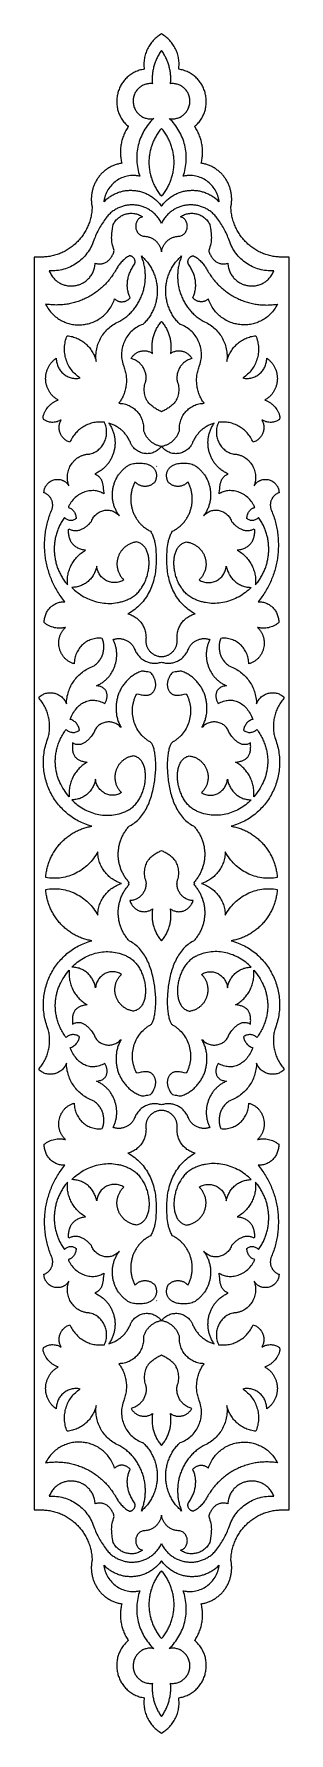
# Model space of a CAD drawing. Extents: x -345 to -255, y -146 to 454.
import ezdxf

# ---------------------------------------------------------------- set-up
doc = ezdxf.new("R2010")
doc.units = 0
doc.layers.get('0').update_dxf_attribs({"linetype": 'CONTINUOUS'})

msp = doc.modelspace()

# ---------------------------------------------------------------- linework, layer by layer
for points in [[(-300.42, -145.57), (-300.02, -145.34), (-299.63, -145.08), (-299.25, -144.82), (-298.88, -144.54), (-298.52, -144.25), (-298.18, -143.95), (-297.85, -143.63), (-297.53, -143.3), (-297.23, -142.96), (-296.94, -142.61), (-296.66, -142.26), (-296.4, -141.89), (-296.15, -141.51), (-295.91, -141.12), (-295.69, -140.72), (-295.48, -140.32), (-295.29, -139.91), (-295.11, -139.49), (-294.95, -139.06), (-294.81, -138.63), (-294.68, -138.2), (-294.56, -137.75), (-294.46, -137.3), (-294.38, -136.85), (-294.32, -136.4), (-294.27, -135.94), (-294.24, -135.47), (-294.22, -135.01), (-294.23, -134.54), (-294.25, -134.07), (-294.29, -133.6), (-294.34, -133.13), (-293.89, -133.06), (-293.45, -132.97), (-293.02, -132.86), (-292.6, -132.75), (-292.19, -132.61), (-291.78, -132.47), (-291.39, -132.3), (-291.01, -132.13), (-290.63, -131.94), (-290.27, -131.74), (-289.92, -131.53), (-289.57, -131.3), (-289.24, -131.06), (-288.92, -130.82), (-288.61, -130.56), (-288.31, -130.29), (-288.02, -130.01), (-287.74, -129.72), (-287.47, -129.42), (-287.22, -129.11), (-286.97, -128.8), (-286.74, -128.47), (-286.52, -128.14), (-286.31, -127.81), (-286.11, -127.46), (-285.92, -127.11), (-285.75, -126.75), (-285.59, -126.39), (-285.44, -126.02), (-285.3, -125.65), (-285.17, -125.27), (-285.06, -124.89), (-284.96, -124.5), (-284.87, -124.11), (-284.8, -123.72), (-284.74, -123.33), (-284.69, -122.93), (-284.65, -122.53), (-284.63, -122.13), (-284.62, -121.73), (-284.63, -121.33), (-284.64, -120.93), (-284.68, -120.53), (-284.72, -120.13), (-284.78, -119.73), (-284.86, -119.34), (-284.94, -118.94), (-285.05, -118.55), (-285.16, -118.16), (-285.3, -117.77), (-285.44, -117.39), (-285.6, -117.01), (-285.78, -116.63), (-285.97, -116.26), (-286.17, -115.89), (-286.39, -115.53), (-286.63, -115.18), (-286.88, -114.83), (-287.15, -114.49), (-287.43, -114.15), (-287.73, -113.83), (-288.04, -113.51), (-288.37, -113.19), (-288.72, -112.89), (-288.48, -112.54), (-288.26, -112.17), (-288.04, -111.81), (-287.83, -111.43), (-287.64, -111.06), (-287.45, -110.68), (-287.28, -110.29), (-287.11, -109.9), (-286.96, -109.51), (-286.81, -109.11), (-286.68, -108.71), (-286.56, -108.31), (-286.45, -107.9), (-286.35, -107.49), (-286.26, -107.08), (-286.18, -106.67), (-286.11, -106.25), (-286.05, -105.83), (-286, -105.42), (-285.97, -105), (-285.94, -104.57), (-285.93, -104.15), (-285.92, -103.73), (-285.93, -103.3), (-285.95, -102.88), (-285.98, -102.46), (-286.02, -102.03), (-286.07, -101.61), (-286.14, -101.19), (-286.21, -100.77), (-286.3, -100.35), (-286.4, -99.93), (-286.06, -99.87), (-285.73, -99.81), (-285.4, -99.74), (-285.08, -99.66), (-284.76, -99.57), (-284.44, -99.47), (-284.13, -99.37), (-283.82, -99.25), (-283.51, -99.13), (-283.21, -99.01), (-282.92, -98.87), (-282.62, -98.73), (-282.34, -98.58), (-282.06, -98.42), (-281.78, -98.26), (-281.51, -98.09), (-281.24, -97.91), (-280.98, -97.72), (-280.72, -97.53), (-280.47, -97.34), (-280.22, -97.13), (-279.98, -96.93), (-279.74, -96.71), (-279.51, -96.49), (-279.29, -96.26), (-279.07, -96.03), (-278.86, -95.8), (-278.65, -95.55), (-278.45, -95.31), (-278.26, -95.05), (-278.07, -94.8), (-277.88, -94.54), (-277.71, -94.27), (-277.54, -94), (-277.38, -93.72), (-277.22, -93.44), (-277.07, -93.16), (-276.93, -92.87), (-276.8, -92.58), (-276.67, -92.29), (-276.55, -91.99), (-276.43, -91.69), (-276.33, -91.39), (-276.23, -91.08), (-276.13, -90.77), (-276.05, -90.46), (-275.97, -90.14), (-275.91, -89.82), (-275.85, -89.5), (-275.79, -89.18), (-275.75, -88.85), (-275.71, -88.53), (-275.68, -88.2), (-275.66, -87.87), (-275.65, -87.54), (-275.65, -87.2), (-275.65, -86.87), (-275.67, -86.53), (-275.69, -86.19), (-275.72, -85.85), (-275.76, -85.52), (-275.81, -85.18), (-275.87, -84.84), (-275.94, -84.5), (-275.92, -84.02), (-275.89, -83.55), (-275.84, -83.08), (-275.79, -82.62), (-275.72, -82.16), (-275.64, -81.7), (-275.55, -81.25), (-275.45, -80.81), (-275.35, -80.36), (-275.22, -79.92), (-275.09, -79.49), (-274.95, -79.06), (-274.8, -78.64), (-274.64, -78.22), (-274.47, -77.8), (-274.29, -77.39), (-274.1, -76.99), (-273.91, -76.59), (-273.7, -76.2), (-273.48, -75.82), (-273.26, -75.44), (-273.02, -75.06), (-272.78, -74.69), (-272.53, -74.33), (-272.27, -73.98), (-272, -73.63), (-271.73, -73.29), (-271.45, -72.96), (-271.16, -72.63), (-270.86, -72.31), (-270.55, -72), (-270.24, -71.7), (-269.92, -71.4), (-269.6, -71.11), (-269.26, -70.83), (-268.92, -70.56), (-268.58, -70.29), (-268.22, -70.04), (-267.87, -69.79), (-267.5, -69.55), (-267.13, -69.32), (-266.76, -69.1), (-266.37, -68.89), (-265.99, -68.69), (-265.6, -68.5), (-265.2, -68.31), (-264.8, -68.14), (-264.39, -67.98), (-263.98, -67.82), (-263.56, -67.68), (-263.14, -67.54), (-262.71, -67.42), (-262.29, -67.31), (-261.85, -67.21), (-261.42, -67.12), (-260.98, -67.04), (-260.53, -66.97), (-260.08, -66.91), (-259.63, -66.86), (-259.18, -66.83), (-258.72, -66.8), (-258.26, -66.79), (-257.8, -66.79), (-257.34, -66.81), (-255.42, -66.81), (-255.42, 154.43), (-255.42, 375.66), (-257.34, 375.66), (-257.8, 375.65), (-258.26, 375.65), (-258.72, 375.66), (-259.18, 375.68), (-259.63, 375.72), (-260.08, 375.76), (-260.53, 375.82), (-260.98, 375.89), (-261.42, 375.97), (-261.85, 376.06), (-262.29, 376.16), (-262.71, 376.28), (-263.14, 376.4), (-263.56, 376.53), (-263.98, 376.68), (-264.39, 376.83), (-264.8, 376.99), (-265.2, 377.17), (-265.6, 377.35), (-265.99, 377.54), (-266.37, 377.75), (-266.76, 377.96), (-267.13, 378.18), (-267.5, 378.41), (-267.87, 378.65), (-268.22, 378.89), (-268.58, 379.15), (-268.92, 379.41), (-269.26, 379.68), (-269.6, 379.97), (-269.92, 380.25), (-270.24, 380.55), (-270.55, 380.85), (-270.86, 381.17), (-271.16, 381.49), (-271.45, 381.81), (-271.73, 382.15), (-272, 382.49), (-272.27, 382.83), (-272.53, 383.19), (-272.78, 383.55), (-273.02, 383.92), (-273.26, 384.29), (-273.48, 384.67), (-273.7, 385.06), (-273.91, 385.45), (-274.1, 385.85), (-274.29, 386.25), (-274.47, 386.66), (-274.64, 387.07), (-274.8, 387.49), (-274.95, 387.91), (-275.09, 388.34), (-275.22, 388.78), (-275.35, 389.22), (-275.45, 389.66), (-275.55, 390.11), (-275.64, 390.56), (-275.72, 391.01), (-275.79, 391.47), (-275.84, 391.94), (-275.89, 392.4), (-275.92, 392.88), (-275.94, 393.35), (-275.87, 393.69), (-275.81, 394.03), (-275.76, 394.37), (-275.72, 394.71), (-275.69, 395.05), (-275.67, 395.38), (-275.65, 395.72), (-275.65, 396.06), (-275.65, 396.39), (-275.66, 396.72), (-275.68, 397.05), (-275.71, 397.38), (-275.75, 397.71), (-275.79, 398.03), (-275.85, 398.36), (-275.91, 398.68), (-275.97, 399), (-276.05, 399.31), (-276.13, 399.62), (-276.23, 399.93), (-276.33, 400.24), (-276.43, 400.55), (-276.55, 400.85), (-276.67, 401.14), (-276.8, 401.44), (-276.93, 401.73), (-277.07, 402.02), (-277.22, 402.3), (-277.38, 402.58), (-277.54, 402.85), (-277.71, 403.12), (-277.88, 403.39), (-278.07, 403.65), (-278.26, 403.91), (-278.45, 404.16), (-278.65, 404.41), (-278.86, 404.65), (-279.07, 404.89), (-279.29, 405.12), (-279.51, 405.34), (-279.74, 405.56), (-279.98, 405.78), (-280.22, 405.99), (-280.47, 406.19), (-280.72, 406.39), (-280.98, 406.58), (-281.24, 406.76), (-281.51, 406.94), (-281.78, 407.11), (-282.06, 407.27), (-282.34, 407.43), (-282.62, 407.58), (-282.92, 407.72), (-283.21, 407.86), (-283.51, 407.99), (-283.82, 408.11), (-284.13, 408.22), (-284.44, 408.33), (-284.76, 408.42), (-285.08, 408.51), (-285.4, 408.59), (-285.73, 408.66), (-286.06, 408.73), (-286.4, 408.78), (-286.3, 409.2), (-286.21, 409.62), (-286.14, 410.04), (-286.07, 410.46), (-286.02, 410.89), (-285.98, 411.31), (-285.95, 411.73), (-285.93, 412.16), (-285.92, 412.58), (-285.93, 413.01), (-285.94, 413.43), (-285.97, 413.85), (-286, 414.27), (-286.05, 414.69), (-286.11, 415.11), (-286.18, 415.52), (-286.26, 415.94), (-286.35, 416.35), (-286.45, 416.76), (-286.56, 417.16), (-286.68, 417.57), (-286.81, 417.97), (-286.96, 418.36), (-287.11, 418.76), (-287.28, 419.15), (-287.45, 419.53), (-287.64, 419.91), (-287.83, 420.29), (-288.04, 420.66), (-288.26, 421.03), (-288.48, 421.39), (-288.72, 421.75), (-288.37, 422.05), (-288.04, 422.36), (-287.73, 422.68), (-287.43, 423.01), (-287.15, 423.34), (-286.88, 423.68), (-286.63, 424.03), (-286.39, 424.39), (-286.17, 424.75), (-285.97, 425.11), (-285.78, 425.49), (-285.6, 425.86), (-285.44, 426.24), (-285.3, 426.63), (-285.16, 427.01), (-285.05, 427.4), (-284.94, 427.8), (-284.86, 428.19), (-284.78, 428.59), (-284.72, 428.99), (-284.68, 429.39), (-284.64, 429.79), (-284.63, 430.19), (-284.62, 430.59), (-284.63, 430.99), (-284.65, 431.39), (-284.69, 431.79), (-284.74, 432.18), (-284.8, 432.58), (-284.87, 432.97), (-284.96, 433.36), (-285.06, 433.74), (-285.17, 434.12), (-285.3, 434.5), (-285.44, 434.87), (-285.59, 435.24), (-285.75, 435.61), (-285.92, 435.96), (-286.11, 436.31), (-286.31, 436.66), (-286.52, 437), (-286.74, 437.33), (-286.97, 437.65), (-287.22, 437.97), (-287.47, 438.27), (-287.74, 438.57), (-288.02, 438.86), (-288.31, 439.14), (-288.61, 439.41), (-288.92, 439.67), (-289.24, 439.92), (-289.57, 440.15), (-289.92, 440.38), (-290.27, 440.59), (-290.63, 440.79), (-291.01, 440.98), (-291.39, 441.16), (-291.78, 441.32), (-292.19, 441.47), (-292.6, 441.6), (-293.02, 441.72), (-293.45, 441.82), (-293.89, 441.91), (-294.34, 441.98), (-294.29, 442.45), (-294.25, 442.92), (-294.23, 443.39), (-294.22, 443.86), (-294.24, 444.33), (-294.27, 444.79), (-294.32, 445.25), (-294.38, 445.71), (-294.46, 446.16), (-294.56, 446.61), (-294.68, 447.05), (-294.81, 447.49), (-294.95, 447.92), (-295.11, 448.34), (-295.29, 448.76), (-295.48, 449.17), (-295.69, 449.58), (-295.91, 449.97), (-296.15, 450.36), (-296.4, 450.74), (-296.66, 451.11), (-296.94, 451.47), (-297.23, 451.82), (-297.53, 452.16), (-297.85, 452.48), (-298.18, 452.8), (-298.52, 453.1), (-298.88, 453.4), (-299.25, 453.67), (-299.63, 453.94), (-300.02, 454.19), (-300.42, 454.43), (-300.83, 454.19), (-301.22, 453.94), (-301.6, 453.67), (-301.97, 453.4), (-302.32, 453.1), (-302.67, 452.8), (-303, 452.48), (-303.31, 452.16), (-303.62, 451.82), (-303.91, 451.47), (-304.19, 451.11), (-304.45, 450.74), (-304.7, 450.36), (-304.94, 449.97), (-305.16, 449.58), (-305.36, 449.17), (-305.56, 448.76), (-305.73, 448.34), (-305.89, 447.92), (-306.04, 447.49), (-306.17, 447.05), (-306.29, 446.61), (-306.38, 446.16), (-306.47, 445.71), (-306.53, 445.25), (-306.58, 444.79), (-306.61, 444.33), (-306.62, 443.86), (-306.62, 443.39), (-306.6, 442.92), (-306.56, 442.45), (-306.5, 441.98), (-306.95, 441.91), (-307.4, 441.82), (-307.83, 441.72), (-308.25, 441.6), (-308.66, 441.47), (-309.06, 441.32), (-309.46, 441.16), (-309.84, 440.98), (-310.21, 440.79), (-310.58, 440.59), (-310.93, 440.38), (-311.27, 440.15), (-311.61, 439.92), (-311.93, 439.67), (-312.24, 439.41), (-312.54, 439.14), (-312.83, 438.86), (-313.11, 438.57), (-313.37, 438.27), (-313.63, 437.97), (-313.87, 437.65), (-314.11, 437.33), (-314.33, 437), (-314.54, 436.66), (-314.74, 436.31), (-314.92, 435.96), (-315.1, 435.61), (-315.26, 435.24), (-315.41, 434.87), (-315.55, 434.5), (-315.67, 434.12), (-315.79, 433.74), (-315.89, 433.36), (-315.97, 432.97), (-316.05, 432.58), (-316.11, 432.18), (-316.16, 431.79), (-316.19, 431.39), (-316.22, 430.99), (-316.23, 430.59), (-316.22, 430.19), (-316.2, 429.79), (-316.17, 429.39), (-316.12, 428.99), (-316.06, 428.59), (-315.99, 428.19), (-315.9, 427.8), (-315.8, 427.4), (-315.68, 427.01), (-315.55, 426.63), (-315.41, 426.24), (-315.24, 425.86), (-315.07, 425.49), (-314.88, 425.11), (-314.67, 424.75), (-314.45, 424.39), (-314.22, 424.03), (-313.96, 423.68), (-313.7, 423.34), (-313.42, 423.01), (-313.12, 422.68), (-312.8, 422.36), (-312.47, 422.05), (-312.13, 421.75), (-312.36, 421.39), (-312.59, 421.03), (-312.81, 420.66), (-313.01, 420.29), (-313.21, 419.91), (-313.4, 419.53), (-313.57, 419.15), (-313.73, 418.76), (-313.89, 418.36), (-314.03, 417.97), (-314.17, 417.57), (-314.29, 417.16), (-314.4, 416.76), (-314.5, 416.35), (-314.59, 415.94), (-314.67, 415.52), (-314.74, 415.11), (-314.8, 414.69), (-314.85, 414.27), (-314.88, 413.85), (-314.91, 413.43), (-314.92, 413.01), (-314.92, 412.58), (-314.92, 412.16), (-314.9, 411.73), (-314.87, 411.31), (-314.83, 410.89), (-314.77, 410.46), (-314.71, 410.04), (-314.63, 409.62), (-314.55, 409.2), (-314.45, 408.78), (-314.78, 408.73), (-315.12, 408.66), (-315.45, 408.59), (-315.77, 408.51), (-316.09, 408.42), (-316.41, 408.33), (-316.72, 408.22), (-317.03, 408.11), (-317.34, 407.99), (-317.64, 407.86), (-317.93, 407.72), (-318.22, 407.58), (-318.51, 407.43), (-318.79, 407.27), (-319.07, 407.11), (-319.34, 406.94), (-319.61, 406.76), (-319.87, 406.58), (-320.13, 406.39), (-320.38, 406.19), (-320.63, 405.99), (-320.87, 405.78), (-321.1, 405.56), (-321.33, 405.34), (-321.56, 405.12), (-321.78, 404.89), (-321.99, 404.65), (-322.2, 404.41), (-322.4, 404.16), (-322.59, 403.91), (-322.78, 403.65), (-322.96, 403.39), (-323.14, 403.12), (-323.31, 402.85), (-323.47, 402.58), (-323.63, 402.3), (-323.77, 402.02), (-323.92, 401.73), (-324.05, 401.44), (-324.18, 401.14), (-324.3, 400.85), (-324.41, 400.55), (-324.52, 400.24), (-324.62, 399.93), (-324.71, 399.62), (-324.8, 399.31), (-324.87, 399), (-324.94, 398.68), (-325, 398.36), (-325.05, 398.03), (-325.1, 397.71), (-325.14, 397.38), (-325.16, 397.05), (-325.18, 396.72), (-325.2, 396.39), (-325.2, 396.06), (-325.19, 395.72), (-325.18, 395.38), (-325.16, 395.05), (-325.12, 394.71), (-325.08, 394.37), (-325.03, 394.03), (-324.98, 393.69), (-324.91, 393.35), (-324.93, 392.88), (-324.96, 392.4), (-325, 391.94), (-325.06, 391.47), (-325.13, 391.01), (-325.2, 390.56), (-325.29, 390.11), (-325.39, 389.66), (-325.5, 389.22), (-325.62, 388.78), (-325.75, 388.34), (-325.89, 387.91), (-326.04, 387.49), (-326.2, 387.07), (-326.37, 386.66), (-326.55, 386.25), (-326.74, 385.85), (-326.94, 385.45), (-327.15, 385.06), (-327.37, 384.67), (-327.59, 384.29), (-327.82, 383.92), (-328.07, 383.55), (-328.32, 383.19), (-328.58, 382.83), (-328.84, 382.49), (-329.12, 382.15), (-329.4, 381.81), (-329.69, 381.49), (-329.99, 381.17), (-330.29, 380.85), (-330.61, 380.55), (-330.93, 380.25), (-331.25, 379.97), (-331.58, 379.68), (-331.92, 379.41), (-332.27, 379.15), (-332.62, 378.89), (-332.98, 378.65), (-333.34, 378.41), (-333.72, 378.18), (-334.09, 377.96), (-334.47, 377.75), (-334.86, 377.54), (-335.25, 377.35), (-335.65, 377.17), (-336.05, 376.99), (-336.46, 376.83), (-336.87, 376.68), (-337.29, 376.53), (-337.71, 376.4), (-338.13, 376.28), (-338.56, 376.16), (-338.99, 376.06), (-339.43, 375.97), (-339.87, 375.89), (-340.32, 375.82), (-340.76, 375.76), (-341.21, 375.72), (-341.67, 375.68), (-342.12, 375.66), (-342.58, 375.65), (-343.04, 375.65), (-343.51, 375.66), (-345.42, 375.66), (-345.42, 154.43), (-345.42, -66.81), (-343.51, -66.81), (-343.04, -66.79), (-342.58, -66.79), (-342.12, -66.8), (-341.67, -66.83), (-341.21, -66.86), (-340.76, -66.91), (-340.32, -66.97), (-339.87, -67.04), (-339.43, -67.12), (-338.99, -67.21), (-338.56, -67.31), (-338.13, -67.42), (-337.71, -67.54), (-337.29, -67.68), (-336.87, -67.82), (-336.46, -67.98), (-336.05, -68.14), (-335.65, -68.31), (-335.25, -68.5), (-334.86, -68.69), (-334.47, -68.89), (-334.09, -69.1), (-333.72, -69.32), (-333.34, -69.55), (-332.98, -69.79), (-332.62, -70.04), (-332.27, -70.29), (-331.92, -70.56), (-331.58, -70.83), (-331.25, -71.11), (-330.93, -71.4), (-330.61, -71.7), (-330.29, -72), (-329.99, -72.31), (-329.69, -72.63), (-329.4, -72.96), (-329.12, -73.29), (-328.84, -73.63), (-328.58, -73.98), (-328.32, -74.33), (-328.07, -74.69), (-327.82, -75.06), (-327.59, -75.44), (-327.37, -75.82), (-327.15, -76.2), (-326.94, -76.59), (-326.74, -76.99), (-326.55, -77.39), (-326.37, -77.8), (-326.2, -78.22), (-326.04, -78.64), (-325.89, -79.06), (-325.75, -79.49), (-325.62, -79.92), (-325.5, -80.36), (-325.39, -80.81), (-325.29, -81.25), (-325.2, -81.7), (-325.13, -82.16), (-325.06, -82.62), (-325, -83.08), (-324.96, -83.55), (-324.93, -84.02), (-324.91, -84.5), (-324.98, -84.84), (-325.03, -85.18), (-325.08, -85.52), (-325.12, -85.85), (-325.16, -86.19), (-325.18, -86.53), (-325.19, -86.87), (-325.2, -87.2), (-325.2, -87.54), (-325.18, -87.87), (-325.16, -88.2), (-325.14, -88.53), (-325.1, -88.85), (-325.05, -89.18), (-325, -89.5), (-324.94, -89.82), (-324.87, -90.14), (-324.8, -90.46), (-324.71, -90.77), (-324.62, -91.08), (-324.52, -91.39), (-324.41, -91.69), (-324.3, -91.99), (-324.18, -92.29), (-324.05, -92.58), (-323.92, -92.87), (-323.77, -93.16), (-323.63, -93.44), (-323.47, -93.72), (-323.31, -94), (-323.14, -94.27), (-322.96, -94.54), (-322.78, -94.8), (-322.59, -95.05), (-322.4, -95.31), (-322.2, -95.55), (-321.99, -95.8), (-321.78, -96.03), (-321.56, -96.26), (-321.33, -96.49), (-321.1, -96.71), (-320.87, -96.93), (-320.63, -97.13), (-320.38, -97.34), (-320.13, -97.53), (-319.87, -97.72), (-319.61, -97.91), (-319.34, -98.09), (-319.07, -98.26), (-318.79, -98.42), (-318.51, -98.58), (-318.22, -98.73), (-317.93, -98.87), (-317.64, -99.01), (-317.34, -99.13), (-317.03, -99.25), (-316.72, -99.37), (-316.41, -99.47), (-316.09, -99.57), (-315.77, -99.66), (-315.45, -99.74), (-315.12, -99.81), (-314.78, -99.87), (-314.45, -99.93), (-314.55, -100.35), (-314.63, -100.77), (-314.71, -101.19), (-314.77, -101.61), (-314.83, -102.03), (-314.87, -102.46), (-314.9, -102.88), (-314.92, -103.3), (-314.92, -103.73), (-314.92, -104.15), (-314.91, -104.57), (-314.88, -105), (-314.85, -105.42), (-314.8, -105.83), (-314.74, -106.25), (-314.67, -106.67), (-314.59, -107.08), (-314.5, -107.49), (-314.4, -107.9), (-314.29, -108.31), (-314.17, -108.71), (-314.03, -109.11), (-313.89, -109.51), (-313.73, -109.9), (-313.57, -110.29), (-313.4, -110.68), (-313.21, -111.06), (-313.01, -111.43), (-312.81, -111.81), (-312.59, -112.17), (-312.36, -112.54), (-312.13, -112.89), (-312.47, -113.19), (-312.8, -113.51), (-313.12, -113.83), (-313.42, -114.15), (-313.7, -114.49), (-313.96, -114.83), (-314.22, -115.18), (-314.45, -115.53), (-314.67, -115.89), (-314.88, -116.26), (-315.07, -116.63), (-315.24, -117.01), (-315.41, -117.39), (-315.55, -117.77), (-315.68, -118.16), (-315.8, -118.55), (-315.9, -118.94), (-315.99, -119.34), (-316.06, -119.73), (-316.12, -120.13), (-316.17, -120.53), (-316.2, -120.93), (-316.22, -121.33), (-316.23, -121.73), (-316.22, -122.13), (-316.19, -122.53), (-316.16, -122.93), (-316.11, -123.33), (-316.05, -123.72), (-315.97, -124.11), (-315.89, -124.5), (-315.79, -124.89), (-315.67, -125.27), (-315.55, -125.65), (-315.41, -126.02), (-315.26, -126.39), (-315.1, -126.75), (-314.92, -127.11), (-314.74, -127.46), (-314.54, -127.81), (-314.33, -128.14), (-314.11, -128.47), (-313.87, -128.8), (-313.63, -129.11), (-313.37, -129.42), (-313.11, -129.72), (-312.83, -130.01), (-312.54, -130.29), (-312.24, -130.56), (-311.93, -130.82), (-311.61, -131.06), (-311.27, -131.3), (-310.93, -131.53), (-310.58, -131.74), (-310.21, -131.94), (-309.84, -132.13), (-309.46, -132.3), (-309.06, -132.47), (-308.66, -132.61), (-308.25, -132.75), (-307.83, -132.86), (-307.4, -132.97), (-306.95, -133.06), (-306.5, -133.13), (-306.56, -133.6), (-306.6, -134.07), (-306.62, -134.54), (-306.62, -135.01), (-306.61, -135.47), (-306.58, -135.94), (-306.53, -136.4), (-306.47, -136.85), (-306.38, -137.3), (-306.29, -137.75), (-306.17, -138.2), (-306.04, -138.63), (-305.89, -139.06), (-305.73, -139.49), (-305.56, -139.91), (-305.36, -140.32), (-305.16, -140.72), (-304.94, -141.12), (-304.7, -141.51), (-304.45, -141.89), (-304.19, -142.26), (-303.91, -142.61), (-303.62, -142.96), (-303.31, -143.3), (-303, -143.63), (-302.67, -143.95), (-302.32, -144.25), (-301.97, -144.54), (-301.6, -144.82), (-301.22, -145.08), (-300.83, -145.34)], [(-300.42, 393.59), (-300.19, 393.91), (-299.95, 394.22), (-299.71, 394.52), (-299.46, 394.81), (-299.2, 395.09), (-298.93, 395.36), (-298.66, 395.62), (-298.39, 395.87), (-298.11, 396.12), (-297.82, 396.35), (-297.53, 396.58), (-297.23, 396.8), (-296.93, 397), (-296.63, 397.2), (-296.32, 397.39), (-296, 397.57), (-295.68, 397.74), (-295.36, 397.9), (-295.04, 398.06), (-294.71, 398.2), (-294.38, 398.33), (-294.04, 398.46), (-293.71, 398.57), (-293.37, 398.68), (-293.02, 398.78), (-292.68, 398.86), (-292.33, 398.94), (-291.99, 399.01), (-291.64, 399.07), (-291.29, 399.12), (-290.94, 399.16), (-290.58, 399.19), (-290.23, 399.21), (-289.88, 399.23), (-289.52, 399.23), (-289.17, 399.22), (-288.82, 399.21), (-288.46, 399.18), (-288.11, 399.15), (-287.76, 399.1), (-287.41, 399.05), (-287.06, 398.98), (-286.71, 398.91), (-286.36, 398.83), (-286.02, 398.73), (-285.67, 398.63), (-285.33, 398.52), (-284.99, 398.4), (-284.66, 398.27), (-284.32, 398.12), (-283.99, 397.97), (-283.66, 397.81), (-283.34, 397.64), (-283.02, 397.46), (-282.7, 397.27), (-282.39, 397.07), (-282.08, 396.86), (-281.77, 396.64), (-281.47, 396.42), (-281.18, 396.18), (-280.89, 395.93), (-280.6, 395.67), (-280.32, 395.4), (-280.05, 395.12), (-280.09, 395.41), (-280.14, 395.7), (-280.2, 395.99), (-280.26, 396.27), (-280.33, 396.55), (-280.41, 396.83), (-280.58, 397.37), (-280.78, 397.89), (-281.01, 398.4), (-281.26, 398.9), (-281.53, 399.38), (-281.83, 399.84), (-282.15, 400.28), (-282.48, 400.7), (-282.84, 401.11), (-283.22, 401.49), (-283.62, 401.86), (-284.03, 402.2), (-284.46, 402.53), (-284.9, 402.83), (-285.36, 403.1), (-285.83, 403.35), (-286.31, 403.58), (-286.81, 403.79), (-287.32, 403.96), (-287.83, 404.12), (-288.36, 404.24), (-288.89, 404.34), (-289.43, 404.41), (-289.98, 404.45), (-290.26, 404.46), (-290.53, 404.46), (-290.81, 404.45), (-291.09, 404.44), (-291.37, 404.42), (-291.65, 404.39), (-291.93, 404.35), (-292.21, 404.31), (-292.5, 404.25), (-292.78, 404.19), (-292.55, 404.87), (-292.36, 405.55), (-292.18, 406.23), (-292.04, 406.92), (-291.92, 407.61), (-291.82, 408.3), (-291.75, 408.99), (-291.7, 409.68), (-291.68, 410.38), (-291.69, 411.07), (-291.72, 411.75), (-291.77, 412.44), (-291.85, 413.12), (-291.95, 413.8), (-292.07, 414.48), (-292.22, 415.15), (-292.39, 415.81), (-292.59, 416.47), (-292.81, 417.12), (-293.05, 417.76), (-293.31, 418.39), (-293.6, 419.01), (-293.91, 419.63), (-294.25, 420.23), (-294.6, 420.82), (-294.98, 421.4), (-295.38, 421.97), (-295.8, 422.52), (-296.24, 423.06), (-296.7, 423.58), (-297.19, 424.09), (-297.69, 424.58), (-297.35, 424.52), (-297.01, 424.48), (-296.67, 424.46), (-296.33, 424.46), (-296, 424.48), (-295.67, 424.52), (-295.35, 424.57), (-295.03, 424.64), (-294.72, 424.73), (-294.41, 424.84), (-294.11, 424.96), (-293.82, 425.1), (-293.53, 425.25), (-293.26, 425.42), (-292.99, 425.6), (-292.73, 425.8), (-292.49, 426), (-292.25, 426.23), (-292.03, 426.46), (-291.82, 426.71), (-291.62, 426.97), (-291.43, 427.23), (-291.26, 427.51), (-291.1, 427.8), (-290.96, 428.1), (-290.83, 428.41), (-290.72, 428.73), (-290.62, 429.06), (-290.54, 429.39), (-290.48, 429.73), (-290.44, 430.08), (-290.42, 430.44), (-290.41, 430.79), (-290.43, 431.14), (-290.46, 431.49), (-290.52, 431.83), (-290.59, 432.16), (-290.67, 432.49), (-290.78, 432.81), (-290.9, 433.12), (-291.03, 433.42), (-291.18, 433.71), (-291.35, 433.99), (-291.53, 434.27), (-291.72, 434.53), (-291.92, 434.78), (-292.14, 435.02), (-292.37, 435.25), (-292.61, 435.47), (-292.86, 435.67), (-293.12, 435.86), (-293.4, 436.03), (-293.68, 436.19), (-293.97, 436.34), (-294.26, 436.47), (-294.57, 436.58), (-294.88, 436.68), (-295.2, 436.76), (-295.52, 436.82), (-295.85, 436.87), (-296.19, 436.89), (-296.53, 436.9), (-296.87, 436.89), (-297.22, 436.86), (-297.19, 437.25), (-297.17, 437.64), (-297.15, 438.04), (-297.15, 438.43), (-297.15, 438.82), (-297.16, 439.21), (-297.18, 439.6), (-297.21, 439.99), (-297.25, 440.38), (-297.3, 440.77), (-297.36, 441.15), (-297.42, 441.54), (-297.49, 441.92), (-297.57, 442.3), (-297.66, 442.67), (-297.76, 443.05), (-297.87, 443.42), (-297.98, 443.79), (-298.1, 444.16), (-298.23, 444.53), (-298.37, 444.89), (-298.52, 445.25), (-298.67, 445.61), (-298.84, 445.96), (-299.01, 446.31), (-299.19, 446.65), (-299.37, 446.99), (-299.57, 447.33), (-299.77, 447.67), (-299.98, 447.99), (-300.2, 448.32), (-300.42, 448.64), (-300.65, 448.32), (-300.87, 447.99), (-301.08, 447.67), (-301.28, 447.33), (-301.47, 446.99), (-301.66, 446.65), (-301.84, 446.31), (-302.01, 445.96), (-302.17, 445.61), (-302.33, 445.25), (-302.48, 444.89), (-302.61, 444.53), (-302.74, 444.16), (-302.87, 443.79), (-302.98, 443.42), (-303.09, 443.05), (-303.19, 442.67), (-303.27, 442.3), (-303.36, 441.92), (-303.43, 441.54), (-303.49, 441.15), (-303.55, 440.77), (-303.59, 440.38), (-303.63, 439.99), (-303.66, 439.6), (-303.68, 439.21), (-303.7, 438.82), (-303.7, 438.43), (-303.69, 438.04), (-303.68, 437.64), (-303.66, 437.25), (-303.63, 436.86), (-303.97, 436.89), (-304.32, 436.9), (-304.66, 436.89), (-304.99, 436.87), (-305.32, 436.82), (-305.65, 436.76), (-305.97, 436.68), (-306.28, 436.58), (-306.58, 436.47), (-306.88, 436.34), (-307.17, 436.19), (-307.45, 436.03), (-307.72, 435.86), (-307.98, 435.67), (-308.24, 435.47), (-308.48, 435.25), (-308.71, 435.02), (-308.92, 434.78), (-309.13, 434.53), (-309.32, 434.27), (-309.5, 433.99), (-309.67, 433.71), (-309.82, 433.42), (-309.95, 433.12), (-310.07, 432.81), (-310.17, 432.49), (-310.26, 432.16), (-310.33, 431.83), (-310.38, 431.49), (-310.42, 431.14), (-310.43, 430.79), (-310.43, 430.44), (-310.41, 430.08), (-310.36, 429.73), (-310.3, 429.39), (-310.22, 429.06), (-310.13, 428.73), (-310.02, 428.41), (-309.89, 428.1), (-309.75, 427.8), (-309.59, 427.51), (-309.42, 427.23), (-309.23, 426.97), (-309.03, 426.71), (-308.82, 426.46), (-308.59, 426.23), (-308.36, 426), (-308.11, 425.8), (-307.86, 425.6), (-307.59, 425.42), (-307.31, 425.25), (-307.03, 425.1), (-306.74, 424.96), (-306.44, 424.84), (-306.13, 424.73), (-305.82, 424.64), (-305.5, 424.57), (-305.18, 424.52), (-304.85, 424.48), (-304.51, 424.46), (-304.18, 424.46), (-303.84, 424.48), (-303.5, 424.52), (-303.15, 424.58), (-303.66, 424.09), (-304.14, 423.58), (-304.61, 423.06), (-305.05, 422.52), (-305.47, 421.97), (-305.87, 421.4), (-306.25, 420.82), (-306.6, 420.23), (-306.93, 419.63), (-307.24, 419.01), (-307.53, 418.39), (-307.8, 417.76), (-308.04, 417.12), (-308.26, 416.47), (-308.45, 415.81), (-308.63, 415.15), (-308.78, 414.48), (-308.9, 413.8), (-309, 413.12), (-309.08, 412.44), (-309.13, 411.75), (-309.16, 411.07), (-309.16, 410.38), (-309.14, 409.68), (-309.1, 408.99), (-309.03, 408.3), (-308.93, 407.61), (-308.81, 406.92), (-308.66, 406.23), (-308.49, 405.55), (-308.29, 404.87), (-308.07, 404.19), (-308.35, 404.25), (-308.63, 404.31), (-308.92, 404.35), (-309.2, 404.39), (-309.48, 404.42), (-309.76, 404.44), (-310.04, 404.45), (-310.31, 404.46), (-310.87, 404.45), (-311.41, 404.41), (-311.95, 404.34), (-312.49, 404.24), (-313.01, 404.12), (-313.53, 403.96), (-314.04, 403.79), (-314.53, 403.58), (-315.02, 403.35), (-315.49, 403.1), (-315.95, 402.83), (-316.39, 402.53), (-316.82, 402.2), (-317.23, 401.86), (-317.63, 401.49), (-318, 401.11), (-318.36, 400.7), (-318.7, 400.28), (-319.02, 399.84), (-319.32, 399.38), (-319.59, 398.9), (-319.84, 398.4), (-320.06, 397.89), (-320.27, 397.37), (-320.44, 396.83), (-320.52, 396.55), (-320.59, 396.27), (-320.65, 395.99), (-320.71, 395.7), (-320.76, 395.41), (-320.8, 395.12), (-320.52, 395.4), (-320.24, 395.67), (-319.96, 395.93), (-319.67, 396.18), (-319.37, 396.42), (-319.07, 396.64), (-318.77, 396.86), (-318.46, 397.07), (-318.15, 397.27), (-317.83, 397.46), (-317.51, 397.64), (-317.18, 397.81), (-316.86, 397.97), (-316.53, 398.12), (-316.19, 398.27), (-315.86, 398.4), (-315.52, 398.52), (-315.17, 398.63), (-314.83, 398.73), (-314.49, 398.83), (-314.14, 398.91), (-313.79, 398.98), (-313.44, 399.05), (-313.09, 399.1), (-312.74, 399.15), (-312.38, 399.18), (-312.03, 399.21), (-311.68, 399.22), (-311.32, 399.23), (-310.97, 399.23), (-310.62, 399.21), (-310.26, 399.19), (-309.91, 399.16), (-309.56, 399.12), (-309.21, 399.07), (-308.86, 399.01), (-308.51, 398.94), (-308.17, 398.86), (-307.82, 398.78), (-307.48, 398.68), (-307.14, 398.57), (-306.8, 398.46), (-306.47, 398.33), (-306.14, 398.2), (-305.81, 398.06), (-305.48, 397.9), (-305.16, 397.74), (-304.84, 397.57), (-304.53, 397.39), (-304.22, 397.2), (-303.91, 397), (-303.61, 396.8), (-303.32, 396.58), (-303.03, 396.35), (-302.74, 396.12), (-302.46, 395.87), (-302.18, 395.62), (-301.91, 395.36), (-301.65, 395.09), (-301.39, 394.81), (-301.14, 394.52), (-300.89, 394.22), (-300.66, 393.91)], [(-300.42, 397.14), (-300.15, 397.46), (-299.89, 397.79), (-299.63, 398.12), (-299.38, 398.46), (-299.15, 398.8), (-298.92, 399.15), (-298.69, 399.5), (-298.48, 399.85), (-298.28, 400.21), (-298.08, 400.57), (-297.9, 400.94), (-297.72, 401.3), (-297.55, 401.68), (-297.39, 402.05), (-297.24, 402.43), (-297.1, 402.81), (-296.96, 403.19), (-296.84, 403.57), (-296.72, 403.96), (-296.61, 404.35), (-296.51, 404.74), (-296.42, 405.13), (-296.34, 405.53), (-296.26, 405.92), (-296.2, 406.32), (-296.14, 406.72), (-296.1, 407.12), (-296.06, 407.52), (-296.03, 407.92), (-296, 408.32), (-295.99, 408.72), (-295.99, 409.12), (-295.99, 409.52), (-296, 409.92), (-296.03, 410.32), (-296.06, 410.72), (-296.1, 411.12), (-296.14, 411.52), (-296.2, 411.92), (-296.26, 412.32), (-296.34, 412.71), (-296.42, 413.11), (-296.51, 413.5), (-296.61, 413.89), (-296.72, 414.28), (-296.84, 414.67), (-296.96, 415.05), (-297.1, 415.43), (-297.24, 415.81), (-297.39, 416.19), (-297.55, 416.57), (-297.72, 416.94), (-297.9, 417.31), (-298.08, 417.67), (-298.28, 418.03), (-298.48, 418.39), (-298.69, 418.74), (-298.92, 419.09), (-299.15, 419.44), (-299.38, 419.78), (-299.63, 420.12), (-299.89, 420.45), (-300.15, 420.78), (-300.42, 421.1), (-300.7, 420.78), (-300.96, 420.45), (-301.22, 420.12), (-301.46, 419.78), (-301.7, 419.44), (-301.93, 419.09), (-302.15, 418.74), (-302.36, 418.39), (-302.57, 418.03), (-302.76, 417.67), (-302.95, 417.31), (-303.13, 416.94), (-303.3, 416.57), (-303.46, 416.19), (-303.61, 415.81), (-303.75, 415.43), (-303.88, 415.05), (-304.01, 414.67), (-304.13, 414.28), (-304.24, 413.89), (-304.34, 413.5), (-304.43, 413.11), (-304.51, 412.71), (-304.58, 412.32), (-304.65, 411.92), (-304.7, 411.52), (-304.75, 411.12), (-304.79, 410.72), (-304.82, 410.32), (-304.84, 409.92), (-304.86, 409.52), (-304.86, 409.12), (-304.86, 408.72), (-304.84, 408.32), (-304.82, 407.92), (-304.79, 407.52), (-304.75, 407.12), (-304.7, 406.72), (-304.65, 406.32), (-304.58, 405.92), (-304.51, 405.53), (-304.43, 405.13), (-304.34, 404.74), (-304.24, 404.35), (-304.13, 403.96), (-304.01, 403.57), (-303.88, 403.19), (-303.75, 402.81), (-303.61, 402.43), (-303.46, 402.05), (-303.3, 401.68), (-303.13, 401.3), (-302.95, 400.94), (-302.76, 400.57), (-302.57, 400.21), (-302.36, 399.85), (-302.15, 399.5), (-301.93, 399.15), (-301.7, 398.8), (-301.46, 398.46), (-301.22, 398.12), (-300.96, 397.79), (-300.7, 397.46)], [(-300.42, 377.53), (-300.42, 377.52), (-300.38, 377.81), (-300.32, 378.08), (-300.25, 378.36), (-300.17, 378.63), (-300.07, 378.89), (-299.97, 379.15), (-299.85, 379.41), (-299.73, 379.66), (-299.59, 379.9), (-299.44, 380.13), (-299.29, 380.36), (-299.12, 380.58), (-298.95, 380.8), (-298.76, 381), (-298.57, 381.2), (-298.37, 381.39), (-298.16, 381.57), (-297.95, 381.74), (-297.72, 381.9), (-297.49, 382.05), (-297.25, 382.19), (-297.01, 382.32), (-296.76, 382.44), (-296.5, 382.55), (-296.24, 382.65), (-295.97, 382.73), (-295.7, 382.81), (-295.42, 382.87), (-295.13, 382.92), (-294.84, 382.95), (-294.55, 382.97), (-294.26, 382.98), (-293.93, 383.05), (-293.61, 383.14), (-293.32, 383.26), (-293.05, 383.4), (-292.79, 383.56), (-292.56, 383.74), (-292.35, 383.93), (-292.15, 384.14), (-291.98, 384.37), (-291.82, 384.61), (-291.68, 384.86), (-291.57, 385.12), (-291.48, 385.39), (-291.4, 385.66), (-291.35, 385.94), (-291.31, 386.22), (-291.3, 386.51), (-291.31, 386.79), (-291.34, 387.07), (-291.39, 387.35), (-291.47, 387.63), (-291.56, 387.9), (-291.67, 388.16), (-291.81, 388.41), (-291.97, 388.65), (-292.15, 388.88), (-292.36, 389.1), (-292.58, 389.3), (-292.83, 389.48), (-293.1, 389.64), (-293.39, 389.78), (-293.71, 389.91), (-293.37, 390.12), (-293.02, 390.32), (-292.67, 390.49), (-292.31, 390.64), (-291.95, 390.77), (-291.59, 390.88), (-291.22, 390.97), (-290.85, 391.04), (-290.48, 391.09), (-290.11, 391.12), (-289.74, 391.13), (-289.37, 391.12), (-289, 391.09), (-288.64, 391.04), (-288.27, 390.97), (-287.91, 390.88), (-287.56, 390.78), (-287.21, 390.65), (-286.87, 390.51), (-286.54, 390.35), (-286.21, 390.17), (-285.89, 389.97), (-285.58, 389.76), (-285.29, 389.53), (-285, 389.28), (-284.72, 389.02), (-284.46, 388.74), (-284.21, 388.44), (-283.97, 388.13), (-283.75, 387.8), (-283.55, 387.46), (-283.36, 387.1), (-283.15, 385.79), (-283.06, 385.19), (-282.98, 384.62), (-282.91, 384.07), (-282.87, 383.53), (-282.84, 383.01), (-282.83, 382.5), (-282.84, 381.98), (-282.88, 381.47), (-282.94, 380.94), (-283.04, 380.4), (-283.16, 379.84), (-283.32, 379.26), (-283.51, 378.65), (-283.74, 378.01), (-283.66, 377.67), (-283.56, 377.35), (-283.44, 377.03), (-283.32, 376.72), (-283.18, 376.43), (-283.04, 376.15), (-282.88, 375.87), (-282.71, 375.61), (-282.54, 375.36), (-282.35, 375.13), (-282.16, 374.9), (-281.96, 374.69), (-281.75, 374.49), (-281.53, 374.3), (-281.31, 374.13), (-281.08, 373.97), (-280.85, 373.83), (-280.61, 373.7), (-280.37, 373.58), (-280.12, 373.48), (-279.87, 373.39), (-279.62, 373.32), (-279.36, 373.27), (-279.1, 373.23), (-278.84, 373.21), (-278.58, 373.2), (-278.32, 373.21), (-278.06, 373.24), (-277.8, 373.28), (-277.54, 373.35), (-277.29, 373.43), (-277.03, 373.53), (-276.99, 373.1), (-276.94, 372.69), (-276.87, 372.29), (-276.79, 371.9), (-276.69, 371.51), (-276.57, 371.14), (-276.45, 370.78), (-276.3, 370.44), (-276.15, 370.1), (-275.98, 369.77), (-275.8, 369.46), (-275.6, 369.15), (-275.4, 368.86), (-275.18, 368.58), (-274.96, 368.31), (-274.72, 368.05), (-274.47, 367.8), (-274.22, 367.57), (-273.95, 367.35), (-273.68, 367.14), (-273.4, 366.94), (-273.12, 366.75), (-272.82, 366.58), (-272.52, 366.41), (-272.22, 366.26), (-271.9, 366.13), (-271.59, 366), (-271.27, 365.89), (-270.94, 365.79), (-270.61, 365.7), (-270.28, 365.63), (-269.95, 365.56), (-269.61, 365.51), (-269.28, 365.48), (-268.94, 365.46), (-268.6, 365.45), (-268.26, 365.45), (-267.92, 365.47), (-267.58, 365.5), (-267.25, 365.54), (-266.91, 365.6), (-266.58, 365.67), (-266.25, 365.75), (-265.92, 365.85), (-265.6, 365.97), (-265.28, 366.09), (-264.96, 366.23), (-264.66, 366.39), (-264.35, 366.55), (-264.05, 366.74), (-263.76, 366.93), (-263.48, 367.15), (-263.2, 367.37), (-262.93, 367.61), (-262.67, 367.87), (-262.42, 368.14), (-262.17, 368.42), (-261.94, 368.72), (-261.72, 369.04), (-261.5, 369.37), (-261.3, 369.71), (-261.11, 370.07), (-260.94, 370.45), (-260.77, 370.84), (-261.43, 370.81), (-262.09, 370.8), (-262.74, 370.83), (-263.38, 370.88), (-264.02, 370.96), (-264.65, 371.06), (-265.28, 371.19), (-265.9, 371.35), (-266.5, 371.53), (-267.1, 371.74), (-267.69, 371.97), (-268.27, 372.23), (-268.84, 372.5), (-269.39, 372.81), (-269.94, 373.13), (-270.46, 373.48), (-270.98, 373.84), (-271.48, 374.23), (-271.96, 374.64), (-272.43, 375.07), (-272.88, 375.52), (-273.32, 375.99), (-273.73, 376.47), (-274.13, 376.98), (-274.51, 377.5), (-274.87, 378.04), (-275.2, 378.6), (-275.52, 379.17), (-275.81, 379.76), (-276.08, 380.37), (-276.33, 380.99), (-276.55, 381.62), (-276.75, 382.15), (-276.96, 382.68), (-277.18, 383.2), (-277.41, 383.72), (-277.65, 384.23), (-277.9, 384.74), (-278.16, 385.24), (-278.43, 385.74), (-278.7, 386.23), (-278.99, 386.72), (-279.28, 387.2), (-279.58, 387.67), (-279.89, 388.14), (-280.21, 388.61), (-280.54, 389.07), (-280.88, 389.52), (-281.13, 389.83), (-281.39, 390.13), (-281.65, 390.43), (-281.92, 390.7), (-282.2, 390.97), (-282.48, 391.23), (-282.77, 391.48), (-283.07, 391.71), (-283.37, 391.93), (-283.67, 392.14), (-283.98, 392.35), (-284.3, 392.53), (-284.62, 392.71), (-284.94, 392.88), (-285.27, 393.04), (-285.6, 393.18), (-285.93, 393.32), (-286.27, 393.44), (-286.61, 393.55), (-286.95, 393.65), (-287.29, 393.74), (-287.64, 393.82), (-287.99, 393.89), (-288.34, 393.95), (-288.69, 394), (-289.04, 394.03), (-289.39, 394.06), (-289.74, 394.07), (-290.09, 394.07), (-290.45, 394.07), (-290.8, 394.05), (-291.15, 394.02), (-291.5, 393.98), (-291.85, 393.93), (-292.2, 393.87), (-292.54, 393.8), (-292.89, 393.72), (-293.23, 393.63), (-293.57, 393.53), (-293.9, 393.42), (-294.23, 393.29), (-294.56, 393.16), (-294.89, 393.02), (-295.21, 392.86), (-295.53, 392.7), (-295.84, 392.52), (-296.15, 392.34), (-296.45, 392.14), (-296.75, 391.94), (-297.05, 391.72), (-297.33, 391.5), (-297.61, 391.26), (-297.89, 391.02), (-298.16, 390.76), (-298.42, 390.49), (-298.67, 390.22), (-298.92, 389.93), (-299.16, 389.64), (-299.39, 389.33), (-299.62, 389.01), (-299.83, 388.69), (-300.04, 388.35), (-300.24, 388.01), (-300.42, 387.65), (-300.42, 387.65), (-300.42, 387.65), (-300.61, 388.01), (-300.81, 388.35), (-301.02, 388.69), (-301.23, 389.01), (-301.45, 389.33), (-301.69, 389.64), (-301.93, 389.93), (-302.17, 390.22), (-302.43, 390.49), (-302.69, 390.76), (-302.96, 391.02), (-303.23, 391.26), (-303.51, 391.5), (-303.8, 391.72), (-304.09, 391.94), (-304.39, 392.14), (-304.7, 392.34), (-305, 392.52), (-305.32, 392.7), (-305.64, 392.86), (-305.96, 393.02), (-306.28, 393.16), (-306.61, 393.29), (-306.95, 393.42), (-307.28, 393.53), (-307.62, 393.63), (-307.96, 393.72), (-308.31, 393.8), (-308.65, 393.87), (-309, 393.93), (-309.35, 393.98), (-309.7, 394.02), (-310.05, 394.05), (-310.4, 394.07), (-310.75, 394.07), (-311.1, 394.07), (-311.46, 394.06), (-311.81, 394.03), (-312.16, 394), (-312.51, 393.95), (-312.86, 393.89), (-313.21, 393.82), (-313.55, 393.74), (-313.9, 393.65), (-314.24, 393.55), (-314.58, 393.44), (-314.92, 393.32), (-315.25, 393.18), (-315.58, 393.04), (-315.91, 392.88), (-316.23, 392.71), (-316.55, 392.53), (-316.87, 392.35), (-317.18, 392.14), (-317.48, 391.93), (-317.78, 391.71), (-318.08, 391.48), (-318.37, 391.23), (-318.65, 390.97), (-318.93, 390.7), (-319.2, 390.43), (-319.46, 390.13), (-319.72, 389.83), (-319.97, 389.52), (-320.3, 389.07), (-320.63, 388.61), (-320.95, 388.14), (-321.26, 387.67), (-321.57, 387.2), (-321.86, 386.72), (-322.15, 386.23), (-322.42, 385.74), (-322.69, 385.24), (-322.95, 384.74), (-323.19, 384.23), (-323.43, 383.72), (-323.66, 383.2), (-323.88, 382.68), (-324.09, 382.15), (-324.3, 381.62), (-324.52, 380.99), (-324.77, 380.37), (-325.04, 379.76), (-325.33, 379.17), (-325.64, 378.6), (-325.98, 378.04), (-326.34, 377.5), (-326.72, 376.98), (-327.11, 376.47), (-327.53, 375.99), (-327.96, 375.52), (-328.42, 375.07), (-328.88, 374.64), (-329.37, 374.23), (-329.87, 373.84), (-330.38, 373.48), (-330.91, 373.13), (-331.45, 372.81), (-332.01, 372.5), (-332.58, 372.23), (-333.15, 371.97), (-333.74, 371.74), (-334.34, 371.53), (-334.95, 371.35), (-335.57, 371.19), (-336.19, 371.06), (-336.83, 370.96), (-337.47, 370.88), (-338.11, 370.83), (-338.76, 370.8), (-339.42, 370.81), (-340.07, 370.84), (-339.91, 370.45), (-339.73, 370.07), (-339.54, 369.71), (-339.34, 369.37), (-339.13, 369.04), (-338.91, 368.72), (-338.67, 368.42), (-338.43, 368.14), (-338.18, 367.87), (-337.92, 367.61), (-337.65, 367.37), (-337.37, 367.15), (-337.09, 366.93), (-336.79, 366.74), (-336.5, 366.55), (-336.19, 366.39), (-335.88, 366.23), (-335.57, 366.09), (-335.25, 365.97), (-334.92, 365.85), (-334.6, 365.75), (-334.27, 365.67), (-333.94, 365.6), (-333.6, 365.54), (-333.26, 365.5), (-332.93, 365.47), (-332.59, 365.45), (-332.25, 365.45), (-331.91, 365.46), (-331.57, 365.48), (-331.23, 365.51), (-330.9, 365.56), (-330.56, 365.63), (-330.23, 365.7), (-329.9, 365.79), (-329.58, 365.89), (-329.26, 366), (-328.94, 366.13), (-328.63, 366.26), (-328.33, 366.41), (-328.03, 366.58), (-327.73, 366.75), (-327.44, 366.94), (-327.16, 367.14), (-326.89, 367.35), (-326.63, 367.57), (-326.37, 367.8), (-326.13, 368.05), (-325.89, 368.31), (-325.66, 368.58), (-325.45, 368.86), (-325.24, 369.15), (-325.05, 369.46), (-324.87, 369.77), (-324.7, 370.1), (-324.54, 370.44), (-324.4, 370.78), (-324.27, 371.14), (-324.16, 371.51), (-324.06, 371.9), (-323.97, 372.29), (-323.91, 372.69), (-323.85, 373.1), (-323.82, 373.53), (-323.56, 373.43), (-323.3, 373.35), (-323.04, 373.28), (-322.78, 373.24), (-322.52, 373.21), (-322.26, 373.2), (-322, 373.21), (-321.74, 373.23), (-321.49, 373.27), (-321.23, 373.32), (-320.98, 373.39), (-320.73, 373.48), (-320.48, 373.58), (-320.24, 373.7), (-320, 373.83), (-319.77, 373.97), (-319.54, 374.13), (-319.31, 374.3), (-319.1, 374.49), (-318.89, 374.69), (-318.69, 374.9), (-318.5, 375.13), (-318.31, 375.36), (-318.13, 375.61), (-317.97, 375.87), (-317.81, 376.15), (-317.66, 376.43), (-317.53, 376.72), (-317.4, 377.03), (-317.29, 377.35), (-317.19, 377.67), (-317.1, 378.01), (-317.33, 378.65), (-317.53, 379.26), (-317.68, 379.84), (-317.81, 380.4), (-317.9, 380.94), (-317.97, 381.47), (-318.01, 381.98), (-318.02, 382.5), (-318.01, 383.01), (-317.98, 383.53), (-317.93, 384.07), (-317.87, 384.62), (-317.7, 385.79), (-317.49, 387.1), (-317.3, 387.46), (-317.09, 387.8), (-316.87, 388.13), (-316.64, 388.44), (-316.39, 388.74), (-316.12, 389.02), (-315.85, 389.28), (-315.56, 389.53), (-315.26, 389.76), (-314.95, 389.97), (-314.64, 390.17), (-314.31, 390.35), (-313.98, 390.51), (-313.63, 390.65), (-313.29, 390.78), (-312.93, 390.88), (-312.57, 390.97), (-312.21, 391.04), (-311.85, 391.09), (-311.48, 391.12), (-311.11, 391.13), (-310.74, 391.12), (-310.36, 391.09), (-309.99, 391.04), (-309.62, 390.97), (-309.26, 390.88), (-308.89, 390.77), (-308.53, 390.64), (-308.18, 390.49), (-307.82, 390.32), (-307.48, 390.12), (-307.14, 389.91), (-307.46, 389.78), (-307.75, 389.64), (-308.02, 389.48), (-308.27, 389.3), (-308.49, 389.1), (-308.69, 388.88), (-308.88, 388.65), (-309.03, 388.41), (-309.17, 388.16), (-309.29, 387.9), (-309.38, 387.63), (-309.45, 387.35), (-309.51, 387.07), (-309.54, 386.79), (-309.54, 386.51), (-309.53, 386.22), (-309.5, 385.94), (-309.45, 385.66), (-309.37, 385.39), (-309.28, 385.12), (-309.16, 384.86), (-309.03, 384.61), (-308.87, 384.37), (-308.7, 384.14), (-308.5, 383.93), (-308.29, 383.74), (-308.05, 383.56), (-307.8, 383.4), (-307.53, 383.26), (-307.23, 383.14), (-306.92, 383.05), (-306.59, 382.98), (-306.29, 382.97), (-306, 382.95), (-305.71, 382.92), (-305.43, 382.87), (-305.15, 382.81), (-304.88, 382.73), (-304.61, 382.65), (-304.35, 382.55), (-304.09, 382.44), (-303.84, 382.32), (-303.59, 382.19), (-303.36, 382.05), (-303.12, 381.9), (-302.9, 381.74), (-302.68, 381.57), (-302.48, 381.39), (-302.28, 381.2), (-302.08, 381), (-301.9, 380.8), (-301.73, 380.58), (-301.56, 380.36), (-301.4, 380.13), (-301.26, 379.9), (-301.12, 379.66), (-301, 379.41), (-300.88, 379.15), (-300.77, 378.89), (-300.68, 378.63), (-300.6, 378.36), (-300.53, 378.08), (-300.47, 377.81), (-300.42, 377.52)], [(-288.79, 6.7), (-289.19, 6.54), (-289.61, 6.39), (-290.04, 6.26), (-290.49, 6.16), (-290.95, 6.07), (-291.41, 6.01), (-291.88, 5.96), (-292.35, 5.94), (-292.82, 5.94), (-293.29, 5.96), (-293.75, 6), (-294.21, 6.06), (-294.66, 6.15), (-295.09, 6.26), (-295.51, 6.4), (-295.92, 6.55), (-296.11, 6.64), (-296.3, 6.73), (-296.49, 6.83), (-296.67, 6.94), (-296.84, 7.05), (-297.01, 7.16), (-297.17, 7.29), (-297.33, 7.42), (-297.47, 7.55), (-297.61, 7.69), (-297.75, 7.84), (-297.87, 8), (-297.99, 8.16), (-298.09, 8.32), (-298.19, 8.5), (-298.28, 8.68), (-298.36, 8.86), (-298.43, 9.05), (-298.49, 9.25), (-298.54, 9.46), (-298.58, 9.67), (-298.61, 9.89), (-298.63, 10.11), (-298.63, 10.34), (-298.62, 10.58), (-298.61, 10.83), (-298.58, 11.08), (-298.53, 11.34), (-298.47, 11.6), (-298.4, 11.88), (-298.32, 12.16), (-298.22, 12.44), (-298.05, 12.65), (-297.87, 12.84), (-297.68, 13.02), (-297.48, 13.18), (-297.28, 13.34), (-297.07, 13.48), (-296.85, 13.61), (-296.63, 13.72), (-296.4, 13.83), (-296.17, 13.92), (-295.93, 14), (-295.69, 14.06), (-295.45, 14.11), (-295.21, 14.15), (-294.96, 14.18), (-294.72, 14.19), (-294.47, 14.19), (-294.22, 14.18), (-293.98, 14.15), (-293.73, 14.11), (-293.49, 14.06), (-293.25, 13.99), (-293.01, 13.91), (-292.78, 13.82), (-292.55, 13.71), (-292.32, 13.59), (-292.1, 13.46), (-291.89, 13.31), (-291.68, 13.15), (-291.48, 12.98), (-291.28, 12.79), (-291.1, 12.59), (-290.94, 12.89), (-290.79, 13.19), (-290.65, 13.49), (-290.52, 13.79), (-290.4, 14.1), (-290.29, 14.41), (-290.18, 14.72), (-290.08, 15.03), (-290, 15.34), (-289.92, 15.66), (-289.84, 15.97), (-289.78, 16.29), (-289.72, 16.6), (-289.68, 16.92), (-289.64, 17.24), (-289.61, 17.55), (-289.58, 17.87), (-289.57, 18.19), (-289.56, 18.51), (-289.56, 18.82), (-289.57, 19.14), (-289.58, 19.45), (-289.61, 19.77), (-289.64, 20.08), (-289.68, 20.39), (-289.72, 20.7), (-289.77, 21.01), (-289.84, 21.32), (-289.9, 21.62), (-289.98, 21.93), (-290.06, 22.23), (-290.15, 22.53), (-290.25, 22.82), (-290.36, 23.12), (-290.47, 23.41), (-290.59, 23.7), (-290.71, 23.99), (-290.85, 24.27), (-290.99, 24.55), (-291.13, 24.82), (-291.29, 25.1), (-291.45, 25.37), (-291.61, 25.63), (-291.79, 25.89), (-291.97, 26.15), (-292.15, 26.4), (-292.35, 26.65), (-292.55, 26.89), (-292.75, 27.13), (-292.97, 27.37), (-293.19, 27.59), (-293.41, 27.82), (-293.64, 28.04), (-293.88, 28.25), (-294.13, 28.46), (-294.38, 28.66), (-294.63, 28.85), (-294.9, 29.04), (-295.16, 29.22), (-295.44, 29.4), (-295.72, 29.57), (-296.01, 29.73), (-296.3, 29.89), (-296.6, 30.04), (-296.77, 30.36), (-296.94, 30.68), (-297.09, 31.01), (-297.24, 31.34), (-297.37, 31.67), (-297.5, 32), (-297.62, 32.33), (-297.72, 32.67), (-297.82, 33), (-297.91, 33.34), (-297.99, 33.68), (-298.07, 34.02), (-298.2, 34.7), (-298.3, 35.39), (-298.38, 36.08), (-298.43, 36.78), (-298.47, 37.47), (-298.5, 38.17), (-298.51, 38.86), (-298.52, 39.56), (-298.51, 40.94), (-298.49, 41.64), (-298.46, 42.33), (-298.41, 43.01), (-298.34, 43.7), (-298.26, 44.38), (-298.15, 45.05), (-298.03, 45.72), (-297.89, 46.39), (-297.73, 47.05), (-297.55, 47.7), (-297.36, 48.34), (-297.14, 48.98), (-296.91, 49.61), (-296.65, 50.23), (-296.38, 50.84), (-296.08, 51.44), (-295.77, 52.02), (-295.44, 52.6), (-295.09, 53.17), (-294.71, 53.72), (-294.32, 54.26), (-293.9, 54.79), (-293.47, 55.3), (-293.01, 55.8), (-292.53, 56.28), (-292.03, 56.75), (-291.51, 57.2), (-290.97, 57.64), (-290.4, 58.06), (-289.81, 58.46), (-289.2, 58.84), (-288.57, 59.21), (-288.96, 59.31), (-289.35, 59.44), (-289.72, 59.59), (-290.09, 59.75), (-290.44, 59.93), (-290.78, 60.12), (-291.12, 60.33), (-291.44, 60.55), (-291.75, 60.79), (-292.04, 61.04), (-292.33, 61.3), (-292.6, 61.58), (-292.86, 61.87), (-293.11, 62.17), (-293.34, 62.48), (-293.56, 62.8), (-293.76, 63.13), (-293.95, 63.47), (-294.12, 63.81), (-294.28, 64.17), (-294.43, 64.54), (-294.55, 64.91), (-294.66, 65.28), (-294.75, 65.67), (-294.83, 66.06), (-294.89, 66.45), (-294.93, 66.85), (-294.95, 67.25), (-294.95, 67.66), (-294.94, 68.07), (-294.9, 68.48), (-294.85, 68.89), (-294.87, 69.17), (-294.91, 69.45), (-294.96, 69.72), (-295.02, 69.98), (-295.1, 70.25), (-295.18, 70.5), (-295.28, 70.75), (-295.38, 71), (-295.5, 71.24), (-295.63, 71.47), (-295.77, 71.69), (-295.92, 71.91), (-296.08, 72.12), (-296.24, 72.32), (-296.42, 72.52), (-296.6, 72.7), (-296.79, 72.88), (-296.99, 73.05), (-297.2, 73.21), (-297.41, 73.35), (-297.63, 73.49), (-297.86, 73.62), (-298.09, 73.74), (-298.33, 73.85), (-298.58, 73.94), (-298.83, 74.03), (-299.08, 74.1), (-299.34, 74.16), (-299.61, 74.21), (-299.88, 74.25), (-300.15, 74.27), (-300.42, 74.28), (-300.7, 74.27), (-300.97, 74.25), (-301.24, 74.21), (-301.5, 74.16), (-301.76, 74.1), (-302.02, 74.03), (-302.27, 73.94), (-302.51, 73.85), (-302.75, 73.74), (-302.99, 73.62), (-303.21, 73.49), (-303.43, 73.35), (-303.65, 73.21), (-303.86, 73.05), (-304.06, 72.88), (-304.25, 72.7), (-304.43, 72.52), (-304.61, 72.32), (-304.77, 72.12), (-304.93, 71.91), (-305.08, 71.69), (-305.22, 71.47), (-305.34, 71.24), (-305.46, 71), (-305.57, 70.75), (-305.67, 70.5), (-305.75, 70.25), (-305.83, 69.98), (-305.89, 69.72), (-305.94, 69.45), (-305.97, 69.17), (-306, 68.89), (-305.94, 68.48), (-305.91, 68.07), (-305.89, 67.66), (-305.9, 67.25), (-305.92, 66.85), (-305.96, 66.45), (-306.02, 66.06), (-306.09, 65.67), (-306.19, 65.28), (-306.3, 64.91), (-306.42, 64.54), (-306.56, 64.17), (-306.72, 63.81), (-306.9, 63.47), (-307.09, 63.13), (-307.29, 62.8), (-307.51, 62.48), (-307.74, 62.17), (-307.99, 61.87), (-308.25, 61.58), (-308.52, 61.3), (-308.8, 61.04), (-309.1, 60.79), (-309.41, 60.55), (-309.73, 60.33), (-310.06, 60.12), (-310.41, 59.93), (-310.76, 59.75), (-311.13, 59.59), (-311.5, 59.44), (-311.88, 59.31), (-312.28, 59.21), (-311.64, 58.84), (-311.03, 58.46), (-310.45, 58.06), (-309.88, 57.64), (-309.34, 57.2), (-308.82, 56.75), (-308.32, 56.28), (-307.84, 55.8), (-307.38, 55.3), (-306.95, 54.79), (-306.53, 54.26), (-306.14, 53.72), (-305.76, 53.17), (-305.41, 52.6), (-305.08, 52.02), (-304.76, 51.44), (-304.47, 50.84), (-304.2, 50.23), (-303.94, 49.61), (-303.71, 48.98), (-303.49, 48.34), (-303.29, 47.7), (-303.12, 47.05), (-302.96, 46.39), (-302.82, 45.72), (-302.7, 45.05), (-302.59, 44.38), (-302.51, 43.7), (-302.44, 43.01), (-302.39, 42.33), (-302.35, 41.64), (-302.34, 40.94), (-302.33, 39.56), (-302.33, 38.86), (-302.35, 38.17), (-302.37, 37.47), (-302.41, 36.78), (-302.47, 36.08), (-302.55, 35.39), (-302.65, 34.7), (-302.78, 34.02), (-302.85, 33.68), (-302.94, 33.34), (-303.03, 33), (-303.12, 32.67), (-303.23, 32.33), (-303.35, 32), (-303.47, 31.67), (-303.61, 31.34), (-303.75, 31.01), (-303.91, 30.68), (-304.07, 30.36), (-304.25, 30.04), (-304.55, 29.89), (-304.84, 29.73), (-305.13, 29.57), (-305.41, 29.4), (-305.68, 29.22), (-305.95, 29.04), (-306.21, 28.85), (-306.47, 28.66), (-306.72, 28.46), (-306.96, 28.25), (-307.2, 28.04), (-307.43, 27.82), (-307.66, 27.59), (-307.88, 27.37), (-308.09, 27.13), (-308.3, 26.89), (-308.5, 26.65), (-308.69, 26.4), (-308.88, 26.15), (-309.06, 25.89), (-309.23, 25.63), (-309.4, 25.37), (-309.56, 25.1), (-309.72, 24.82), (-309.86, 24.55), (-310, 24.27), (-310.13, 23.99), (-310.26, 23.7), (-310.38, 23.41), (-310.49, 23.12), (-310.6, 22.82), (-310.69, 22.53), (-310.78, 22.23), (-310.87, 21.93), (-310.94, 21.62), (-311.01, 21.32), (-311.07, 21.01), (-311.13, 20.7), (-311.17, 20.39), (-311.21, 20.08), (-311.24, 19.77), (-311.26, 19.45), (-311.28, 19.14), (-311.29, 18.82), (-311.29, 18.51), (-311.28, 18.19), (-311.26, 17.87), (-311.24, 17.55), (-311.21, 17.24), (-311.17, 16.92), (-311.12, 16.6), (-311.07, 16.29), (-311, 15.97), (-310.93, 15.66), (-310.85, 15.34), (-310.76, 15.03), (-310.67, 14.72), (-310.56, 14.41), (-310.45, 14.1), (-310.32, 13.79), (-310.19, 13.49), (-310.05, 13.19), (-309.91, 12.89), (-309.75, 12.59), (-309.56, 12.79), (-309.37, 12.98), (-309.17, 13.15), (-308.96, 13.31), (-308.75, 13.46), (-308.53, 13.59), (-308.3, 13.71), (-308.07, 13.82), (-307.84, 13.91), (-307.6, 13.99), (-307.36, 14.06), (-307.12, 14.11), (-306.87, 14.15), (-306.62, 14.18), (-306.38, 14.19), (-306.13, 14.19), (-305.88, 14.18), (-305.64, 14.15), (-305.39, 14.11), (-305.15, 14.06), (-304.91, 14), (-304.68, 13.92), (-304.45, 13.83), (-304.22, 13.72), (-304, 13.61), (-303.78, 13.48), (-303.57, 13.34), (-303.36, 13.18), (-303.17, 13.02), (-302.98, 12.84), (-302.8, 12.65), (-302.62, 12.44), (-302.53, 12.16), (-302.44, 11.88), (-302.37, 11.6), (-302.32, 11.34), (-302.27, 11.08), (-302.24, 10.83), (-302.22, 10.58), (-302.22, 10.34), (-302.22, 10.11), (-302.24, 9.89), (-302.27, 9.67), (-302.31, 9.46), (-302.36, 9.25), (-302.42, 9.05), (-302.49, 8.86), (-302.57, 8.68), (-302.65, 8.5), (-302.75, 8.32), (-302.86, 8.16), (-302.98, 8), (-303.1, 7.84), (-303.23, 7.69), (-303.37, 7.55), (-303.52, 7.42), (-303.67, 7.29), (-303.84, 7.16), (-304, 7.05), (-304.18, 6.94), (-304.36, 6.83), (-304.54, 6.73), (-304.93, 6.55), (-305.33, 6.4), (-305.76, 6.26), (-306.19, 6.15), (-306.64, 6.06), (-307.1, 6), (-307.56, 5.96), (-308.03, 5.94), (-308.5, 5.94), (-308.97, 5.96), (-309.44, 6.01), (-309.9, 6.07), (-310.36, 6.16), (-310.8, 6.26), (-311.24, 6.39), (-311.66, 6.54), (-312.06, 6.7), (-312.32, 6.87), (-312.57, 7.05), (-312.82, 7.23), (-313.07, 7.42), (-313.3, 7.61), (-313.54, 7.81), (-313.77, 8.02), (-313.99, 8.23), (-314.2, 8.45), (-314.42, 8.67), (-314.62, 8.9), (-314.82, 9.13), (-315.02, 9.37), (-315.2, 9.61), (-315.39, 9.86), (-315.56, 10.11), (-315.9, 10.63), (-316.21, 11.16), (-316.49, 11.71), (-316.75, 12.27), (-316.86, 12.55), (-316.98, 12.84), (-317.08, 13.13), (-317.18, 13.43), (-317.27, 13.72), (-317.35, 14.02), (-317.43, 14.32), (-317.49, 14.63), (-317.55, 14.93), (-317.61, 15.24), (-317.65, 15.55), (-317.69, 15.86), (-317.72, 16.17), (-317.74, 16.48), (-317.76, 16.79), (-317.77, 17.11), (-317.76, 17.42), (-317.75, 17.74), (-317.74, 18.06), (-317.71, 18.37), (-317.67, 18.69), (-317.63, 19.01), (-317.58, 19.32), (-317.52, 19.64), (-317.45, 19.96), (-317.37, 20.27), (-317.28, 20.59), (-317.19, 20.9), (-317.08, 21.22), (-316.97, 21.53), (-316.84, 21.84), (-316.71, 22.15), (-316.57, 22.45), (-316.42, 22.76), (-316.25, 23.06), (-316.08, 23.37), (-315.9, 23.67), (-315.71, 23.96), (-315.51, 24.26), (-315.3, 24.55), (-315.58, 24.25), (-315.88, 23.97), (-316.19, 23.72), (-316.51, 23.5), (-316.84, 23.3), (-317.18, 23.12), (-317.52, 22.98), (-317.87, 22.85), (-318.23, 22.75), (-318.59, 22.67), (-318.95, 22.62), (-319.32, 22.59), (-319.68, 22.58), (-320.04, 22.6), (-320.41, 22.64), (-320.76, 22.7), (-321.12, 22.78), (-321.47, 22.89), (-321.81, 23.01), (-322.14, 23.16), (-322.47, 23.33), (-322.78, 23.53), (-323.08, 23.74), (-323.38, 23.97), (-323.65, 24.23), (-323.92, 24.5), (-324.16, 24.79), (-324.39, 25.11), (-324.6, 25.44), (-324.79, 25.79), (-324.97, 26.16), (-325.11, 26.55), (-325.55, 27.03), (-325.99, 27.47), (-326.22, 27.69), (-326.44, 27.89), (-326.68, 28.09), (-326.91, 28.28), (-327.15, 28.46), (-327.39, 28.63), (-327.63, 28.79), (-327.87, 28.94), (-328.12, 29.08), (-328.37, 29.21), (-328.62, 29.33), (-328.87, 29.43), (-329.13, 29.52), (-329.39, 29.6), (-329.65, 29.67), (-329.91, 29.72), (-330.17, 29.76), (-330.44, 29.78), (-330.7, 29.79), (-330.97, 29.79), (-331.24, 29.77), (-331.52, 29.73), (-331.79, 29.67), (-332.07, 29.6), (-332.34, 29.51), (-332.62, 29.4), (-332.9, 29.28), (-333.18, 29.13), (-333.21, 29.53), (-333.22, 29.92), (-333.22, 30.31), (-333.21, 30.68), (-333.18, 31.04), (-333.13, 31.4), (-333.07, 31.74), (-333, 32.08), (-332.91, 32.4), (-332.81, 32.72), (-332.69, 33.02), (-332.56, 33.32), (-332.42, 33.6), (-332.26, 33.87), (-332.09, 34.14), (-331.91, 34.39), (-331.71, 34.63), (-331.5, 34.85), (-331.27, 35.07), (-331.03, 35.28), (-330.78, 35.47), (-330.52, 35.65), (-330.24, 35.82), (-329.95, 35.97), (-329.65, 36.11), (-329.34, 36.24), (-329.01, 36.36), (-328.67, 36.46), (-328.32, 36.55), (-327.95, 36.62), (-327.58, 36.69), (-327.19, 36.73), (-327.59, 36.96), (-327.98, 37.21), (-328.36, 37.46), (-328.73, 37.73), (-329.09, 38.02), (-329.43, 38.31), (-329.77, 38.62), (-330.09, 38.94), (-330.4, 39.27), (-330.69, 39.61), (-330.98, 39.96), (-331.25, 40.32), (-331.51, 40.69), (-331.75, 41.06), (-331.98, 41.45), (-332.2, 41.84), (-332.4, 42.25), (-332.59, 42.66), (-332.76, 43.07), (-332.92, 43.5), (-333.06, 43.93), (-333.19, 44.36), (-333.31, 44.8), (-333.41, 45.25), (-333.49, 45.7), (-333.55, 46.15), (-333.6, 46.61), (-333.64, 47.07), (-333.65, 47.53), (-333.65, 48), (-333.64, 48.47), (-333.6, 48.93), (-333.87, 48.62), (-334.13, 48.3), (-334.38, 47.98), (-334.63, 47.65), (-334.86, 47.32), (-335.09, 46.98), (-335.31, 46.64), (-335.52, 46.3), (-335.73, 45.95), (-335.93, 45.6), (-336.12, 45.24), (-336.3, 44.88), (-336.47, 44.52), (-336.64, 44.16), (-336.79, 43.79), (-336.94, 43.42), (-337.09, 43.05), (-337.22, 42.68), (-337.35, 42.3), (-337.46, 41.92), (-337.57, 41.54), (-337.68, 41.16), (-337.77, 40.77), (-337.86, 40.39), (-337.93, 40), (-338, 39.61), (-338.07, 39.22), (-338.12, 38.83), (-338.17, 38.44), (-338.21, 38.05), (-338.24, 37.65), (-338.26, 37.26), (-338.27, 36.86), (-338.28, 36.47), (-338.28, 36.07), (-338.27, 35.68), (-338.25, 35.29), (-338.22, 34.89), (-338.19, 34.5), (-338.15, 34.1), (-338.1, 33.71), (-338.04, 33.32), (-337.97, 32.93), (-337.9, 32.54), (-337.82, 32.15), (-337.73, 31.76), (-337.63, 31.38), (-337.52, 30.99), (-337.41, 30.61), (-337.28, 30.23), (-337.15, 29.85), (-337.01, 29.48), (-336.87, 29.1), (-336.71, 28.73), (-336.55, 28.36), (-336.38, 28), (-336.2, 27.63), (-336.01, 27.27), (-335.81, 26.92), (-335.61, 26.56), (-335.39, 26.21), (-335.17, 25.87), (-334.94, 25.52), (-334.71, 25.18), (-334.46, 25.41), (-334.22, 25.61), (-333.97, 25.79), (-333.71, 25.93), (-333.45, 26.05), (-333.19, 26.14), (-332.92, 26.21), (-332.66, 26.24), (-332.39, 26.25), (-332.12, 26.23), (-331.85, 26.18), (-331.58, 26.1), (-331.31, 26), (-331.04, 25.86), (-330.77, 25.7), (-330.5, 25.51), (-330.55, 25.16), (-330.61, 24.83), (-330.69, 24.5), (-330.79, 24.18), (-330.9, 23.88), (-331.02, 23.59), (-331.17, 23.31), (-331.33, 23.05), (-331.5, 22.8), (-331.7, 22.57), (-331.92, 22.36), (-332.15, 22.17), (-332.41, 22), (-332.68, 21.85), (-332.83, 21.79), (-332.98, 21.73), (-333.14, 21.67), (-333.3, 21.62), (-333.19, 21.36), (-333.08, 21.1), (-332.96, 20.85), (-332.83, 20.61), (-332.69, 20.37), (-332.55, 20.14), (-332.41, 19.91), (-332.26, 19.69), (-332.1, 19.47), (-331.94, 19.26), (-331.6, 18.86), (-331.24, 18.48), (-330.87, 18.13), (-330.48, 17.8), (-330.08, 17.49), (-329.66, 17.21), (-329.24, 16.95), (-328.8, 16.71), (-328.36, 16.5), (-327.91, 16.32), (-327.45, 16.15), (-327, 16.01), (-326.54, 15.9), (-326.08, 15.81), (-325.62, 15.74), (-325.16, 15.7), (-324.71, 15.68), (-324.27, 15.69), (-323.83, 15.72), (-323.4, 15.78), (-322.98, 15.86), (-322.57, 15.96), (-322.18, 16.09), (-321.8, 16.25), (-321.44, 16.43), (-321.26, 16.53), (-321.09, 16.63), (-320.92, 16.74), (-320.76, 16.86), (-320.82, 16.35), (-320.87, 15.83), (-320.97, 14.8), (-321.03, 14.29), (-321.1, 13.8), (-321.19, 13.31), (-321.25, 13.07), (-321.31, 12.83), (-321.38, 12.6), (-321.46, 12.37), (-321.55, 12.15), (-321.65, 11.93), (-321.76, 11.72), (-321.89, 11.51), (-322.03, 11.3), (-322.18, 11.11), (-322.34, 10.91), (-322.52, 10.73), (-322.72, 10.55), (-322.93, 10.38), (-323.16, 10.21), (-323.41, 10.06), (-323.67, 9.91), (-323.96, 9.77), (-323.64, 9.62), (-323.33, 9.47), (-323.02, 9.31), (-322.72, 9.15), (-322.43, 8.97), (-322.14, 8.79), (-321.86, 8.6), (-321.59, 8.4), (-321.33, 8.2), (-321.07, 7.99), (-320.82, 7.77), (-320.57, 7.55), (-320.34, 7.32), (-320.11, 7.09), (-319.89, 6.85), (-319.67, 6.6), (-319.46, 6.35), (-319.26, 6.09), (-319.07, 5.83), (-318.89, 5.56), (-318.71, 5.29), (-318.54, 5.01), (-318.38, 4.73), (-318.22, 4.45), (-318.08, 4.16), (-317.94, 3.87), (-317.81, 3.57), (-317.68, 3.27), (-317.57, 2.97), (-317.46, 2.66), (-317.36, 2.36), (-317.27, 2.05), (-317.19, 1.73), (-317.12, 1.42), (-317.05, 1.1), (-316.99, 0.78), (-316.94, 0.46), (-316.9, 0.14), (-316.87, -0.18), (-316.85, -0.51), (-316.83, -0.83), (-316.83, -1.16), (-316.83, -1.48), (-316.84, -1.81), (-316.86, -2.14), (-316.89, -2.46), (-316.93, -2.79), (-316.98, -3.12), (-317.04, -3.44), (-317.1, -3.77), (-317.18, -4.09), (-317.26, -4.41), (-317.35, -4.73), (-317.46, -5.05), (-317.57, -5.37), (-317.69, -5.68), (-317.82, -6), (-317.96, -6.31), (-318.11, -6.62), (-318.27, -6.92), (-318.44, -7.22), (-318.62, -7.52), (-318.81, -7.82), (-319, -8.11), (-318.69, -8.02), (-318.37, -7.91), (-318.06, -7.8), (-317.75, -7.68), (-317.45, -7.55), (-317.15, -7.41), (-316.86, -7.27), (-316.57, -7.11), (-316.29, -6.95), (-316.01, -6.78), (-315.73, -6.6), (-315.46, -6.42), (-315.2, -6.22), (-314.94, -6.02), (-314.69, -5.82), (-314.44, -5.6), (-314.2, -5.38), (-313.97, -5.15), (-313.74, -4.92), (-313.52, -4.68), (-313.3, -4.43), (-313.09, -4.17), (-312.89, -3.91), (-312.7, -3.65), (-312.51, -3.38), (-312.33, -3.1), (-312.15, -2.81), (-311.99, -2.52), (-311.83, -2.23), (-311.68, -1.93), (-311.54, -1.63), (-311.4, -1.32), (-311.31, -1.1), (-311.21, -0.89), (-311.11, -0.69), (-310.99, -0.49), (-310.88, -0.3), (-310.76, -0.12), (-310.5, 0.24), (-310.22, 0.57), (-309.93, 0.87), (-309.61, 1.16), (-309.29, 1.41), (-308.95, 1.65), (-308.59, 1.86), (-308.23, 2.05), (-307.85, 2.21), (-307.47, 2.34), (-307.08, 2.45), (-306.69, 2.54), (-306.29, 2.6), (-305.89, 2.64), (-305.48, 2.65), (-305.08, 2.63), (-304.68, 2.59), (-304.28, 2.52), (-303.88, 2.43), (-303.49, 2.31), (-303.1, 2.16), (-302.73, 1.99), (-302.36, 1.79), (-302, 1.56), (-301.66, 1.3), (-301.49, 1.16), (-301.33, 1.02), (-301.16, 0.87), (-301.01, 0.71), (-300.86, 0.54), (-300.71, 0.37), (-300.56, 0.19), (-300.42, 0.01), (-300.7, -0.04), (-300.97, -0.1), (-301.24, -0.17), (-301.51, -0.24), (-301.77, -0.33), (-302.03, -0.42), (-302.28, -0.53), (-302.53, -0.64), (-302.77, -0.76), (-303.01, -0.89), (-303.25, -1.02), (-303.48, -1.17), (-303.71, -1.32), (-303.93, -1.48), (-304.14, -1.65), (-304.35, -1.82), (-304.55, -2), (-304.75, -2.19), (-304.94, -2.39), (-305.12, -2.59), (-305.3, -2.8), (-305.47, -3.01), (-305.63, -3.23), (-305.79, -3.46), (-305.94, -3.7), (-306.08, -3.93), (-306.21, -4.18), (-306.34, -4.43), (-306.46, -4.68), (-306.56, -4.94), (-306.66, -5.21), (-306.76, -5.48), (-306.73, -5.96), (-306.73, -6.44), (-306.75, -6.92), (-306.8, -7.39), (-306.87, -7.85), (-306.97, -8.3), (-307.08, -8.75), (-307.22, -9.18), (-307.38, -9.61), (-307.56, -10.02), (-307.76, -10.43), (-307.98, -10.82), (-308.22, -11.2), (-308.47, -11.57), (-308.75, -11.92), (-309.04, -12.26), (-309.34, -12.58), (-309.66, -12.89), (-310, -13.18), (-310.35, -13.45), (-310.71, -13.71), (-311.09, -13.95), (-311.48, -14.16), (-311.88, -14.36), (-312.3, -14.54), (-312.72, -14.7), (-313.15, -14.83), (-313.6, -14.94), (-314.05, -15.03), (-314.51, -15.09), (-314.98, -15.13), (-315.45, -15.15), (-315.2, -15.51), (-314.95, -15.88), (-314.72, -16.26), (-314.5, -16.65), (-314.29, -17.04), (-314.1, -17.43), (-313.92, -17.84), (-313.75, -18.24), (-313.6, -18.65), (-313.46, -19.07), (-313.33, -19.49), (-313.22, -19.91), (-313.12, -20.34), (-313.04, -20.76), (-312.97, -21.19), (-312.91, -21.63), (-312.86, -22.06), (-312.83, -22.5), (-312.82, -22.93), (-312.82, -23.37), (-312.83, -23.81), (-312.85, -24.25), (-312.89, -24.68), (-312.95, -25.12), (-313.02, -25.55), (-313.1, -25.99), (-313.19, -26.42), (-313.31, -26.85), (-313.43, -27.27), (-313.57, -27.7), (-313.72, -28.12), (-313.89, -28.54), (-314.07, -29.1), (-314.22, -29.66), (-314.34, -30.22), (-314.43, -30.79), (-314.49, -31.35), (-314.52, -31.92), (-314.52, -32.48), (-314.5, -33.03), (-314.45, -33.59), (-314.38, -34.14), (-314.28, -34.68), (-314.15, -35.21), (-314, -35.74), (-313.82, -36.26), (-313.62, -36.77), (-313.4, -37.27), (-313.15, -37.76), (-312.88, -38.23), (-312.59, -38.69), (-312.27, -39.14), (-311.94, -39.57), (-311.58, -39.98), (-311.2, -40.38), (-310.81, -40.76), (-310.39, -41.12), (-309.95, -41.46), (-309.5, -41.78), (-309.03, -42.08), (-308.53, -42.35), (-308.03, -42.6), (-307.5, -42.83), (-307.23, -42.93), (-306.96, -43.03), (-306.64, -43.34), (-306.33, -43.66), (-306.03, -43.99), (-305.74, -44.32), (-305.47, -44.66), (-305.2, -45), (-304.94, -45.35), (-304.7, -45.71), (-304.46, -46.07), (-304.24, -46.43), (-304.02, -46.8), (-303.82, -47.18), (-303.62, -47.55), (-303.44, -47.94), (-303.27, -48.32), (-303.11, -48.71), (-302.95, -49.1), (-302.81, -49.5), (-302.68, -49.9), (-302.56, -50.3), (-302.45, -50.7), (-302.35, -51.11), (-302.26, -51.52), (-302.18, -51.93), (-302.12, -52.34), (-302.06, -52.75), (-302.01, -53.16), (-301.97, -53.58), (-301.95, -53.99), (-301.93, -54.41), (-301.93, -54.82), (-301.93, -55.24), (-301.95, -55.65), (-301.97, -56.07), (-302.01, -56.48), (-302.05, -56.9), (-302.11, -57.31), (-302.18, -57.72), (-302.25, -58.13), (-302.34, -58.54), (-302.44, -58.94), (-302.55, -59.34), (-302.67, -59.75), (-302.8, -60.14), (-302.93, -60.54), (-303.08, -60.93), (-303.24, -61.32), (-303.41, -61.7), (-303.59, -62.08), (-303.79, -62.46), (-303.99, -62.83), (-304.2, -63.2), (-304.42, -63.56), (-304.65, -63.92), (-304.89, -64.28), (-305.15, -64.62), (-305.41, -64.96), (-305.68, -65.3), (-305.96, -65.63), (-306.26, -65.96), (-306.56, -66.27), (-306.87, -66.58), (-307.2, -66.89), (-307.53, -67.18), (-307.37, -66.78), (-307.22, -66.38), (-307.08, -65.97), (-306.95, -65.57), (-306.83, -65.16), (-306.71, -64.75), (-306.61, -64.34), (-306.52, -63.93), (-306.43, -63.52), (-306.36, -63.11), (-306.3, -62.69), (-306.24, -62.28), (-306.2, -61.87), (-306.16, -61.46), (-306.13, -61.04), (-306.11, -60.63), (-306.11, -60.22), (-306.11, -59.81), (-306.12, -59.39), (-306.13, -58.98), (-306.16, -58.58), (-306.2, -58.17), (-306.24, -57.76), (-306.3, -57.36), (-306.36, -56.95), (-306.43, -56.55), (-306.51, -56.15), (-306.6, -55.75), (-306.7, -55.36), (-306.8, -54.97), (-306.92, -54.58), (-307.04, -54.19), (-307.17, -53.8), (-307.31, -53.42), (-307.46, -53.04), (-307.61, -52.67), (-307.78, -52.3), (-307.95, -51.93), (-308.13, -51.56), (-308.32, -51.2), (-308.52, -50.85), (-308.72, -50.5), (-308.93, -50.15), (-309.15, -49.81), (-309.38, -49.47), (-309.61, -49.13), (-309.86, -48.8), (-310.11, -48.48), (-310.36, -48.16), (-310.63, -47.85), (-310.9, -47.54), (-311.18, -47.24), (-311.47, -46.95), (-311.77, -46.66), (-312.07, -46.37), (-312.38, -46.1), (-312.69, -45.83), (-313.02, -45.56), (-313.35, -45.31), (-313.69, -45.06), (-314.03, -44.81), (-314.38, -44.58), (-314.74, -44.35), (-315.11, -44.13), (-315.64, -43.91), (-316.15, -43.67), (-316.65, -43.41), (-317.14, -43.13), (-317.61, -42.83), (-318.07, -42.51), (-318.51, -42.18), (-318.93, -41.83), (-319.34, -41.46), (-319.74, -41.07), (-320.11, -40.67), (-320.47, -40.26), (-320.81, -39.83), (-321.13, -39.38), (-321.43, -38.93), (-321.72, -38.46), (-321.99, -37.99), (-322.23, -37.5), (-322.46, -37), (-322.67, -36.49), (-322.85, -35.97), (-323.02, -35.45), (-323.16, -34.92), (-323.29, -34.38), (-323.39, -33.83), (-323.47, -33.28), (-323.53, -32.73), (-323.56, -32.17), (-323.57, -31.6), (-323.56, -31.04), (-323.53, -30.47), (-323.47, -29.9), (-323.58, -30.36), (-323.71, -30.81), (-323.86, -31.25), (-324.03, -31.68), (-324.21, -32.11), (-324.41, -32.52), (-324.62, -32.93), (-324.85, -33.33), (-325.09, -33.72), (-325.34, -34.09), (-325.61, -34.46), (-325.89, -34.81), (-326.19, -35.16), (-326.49, -35.49), (-326.81, -35.81), (-327.14, -36.12), (-327.48, -36.41), (-327.84, -36.69), (-328.2, -36.96), (-328.57, -37.21), (-328.96, -37.45), (-329.35, -37.67), (-329.75, -37.88), (-330.16, -38.08), (-330.58, -38.25), (-331.01, -38.41), (-331.45, -38.56), (-331.89, -38.68), (-332.34, -38.79), (-332.79, -38.89), (-333.26, -38.96), (-333.72, -39.02), (-333.92, -38.5), (-334.1, -37.98), (-334.25, -37.46), (-334.38, -36.94), (-334.48, -36.41), (-334.56, -35.88), (-334.62, -35.36), (-334.65, -34.83), (-334.66, -34.3), (-334.65, -33.77), (-334.62, -33.25), (-334.56, -32.73), (-334.48, -32.21), (-334.38, -31.7), (-334.26, -31.19), (-334.12, -30.69), (-333.96, -30.19), (-333.77, -29.71), (-333.57, -29.23), (-333.34, -28.76), (-333.09, -28.3), (-332.83, -27.85), (-332.54, -27.41), (-332.24, -26.98), (-331.92, -26.57), (-331.57, -26.17), (-331.21, -25.78), (-330.83, -25.41), (-330.43, -25.06), (-330.02, -24.72), (-329.58, -24.4), (-329.13, -24.09), (-329.54, -24.02), (-329.95, -23.96), (-330.35, -23.94), (-330.75, -23.93), (-331.15, -23.95), (-331.54, -23.99), (-331.92, -24.06), (-332.3, -24.14), (-332.67, -24.25), (-333.03, -24.38), (-333.38, -24.52), (-333.73, -24.69), (-334.06, -24.87), (-334.39, -25.08), (-334.7, -25.29), (-335, -25.53), (-335.29, -25.78), (-335.56, -26.05), (-335.82, -26.33), (-336.07, -26.63), (-336.29, -26.94), (-336.51, -27.26), (-336.7, -27.6), (-336.88, -27.94), (-337.04, -28.3), (-337.18, -28.67), (-337.3, -29.05), (-337.4, -29.44), (-337.48, -29.84), (-337.54, -30.24), (-337.57, -30.65), (-337.58, -31.07), (-337.83, -30.9), (-338.06, -30.72), (-338.29, -30.53), (-338.5, -30.34), (-338.71, -30.15), (-338.91, -29.94), (-339.11, -29.74), (-339.29, -29.52), (-339.47, -29.3), (-339.63, -29.08), (-339.8, -28.86), (-339.95, -28.63), (-340.09, -28.39), (-340.23, -28.15), (-340.35, -27.91), (-340.47, -27.67), (-340.59, -27.42), (-340.69, -27.17), (-340.79, -26.92), (-340.87, -26.66), (-340.95, -26.4), (-341.02, -26.14), (-341.09, -25.88), (-341.14, -25.62), (-341.19, -25.36), (-341.23, -25.09), (-341.26, -24.82), (-341.28, -24.56), (-341.3, -24.29), (-341.31, -24.02), (-341.31, -23.76), (-341.3, -23.49), (-341.28, -23.22), (-341.26, -22.95), (-341.23, -22.69), (-341.19, -22.42), (-341.14, -22.16), (-341.08, -21.9), (-341.02, -21.64), (-340.95, -21.38), (-340.87, -21.12), (-340.78, -20.87), (-340.69, -20.62), (-340.58, -20.37), (-340.47, -20.12), (-340.35, -19.88), (-340.23, -19.64), (-340.09, -19.41), (-339.95, -19.17), (-339.8, -18.95), (-339.64, -18.72), (-339.48, -18.5), (-339.31, -18.29), (-339.13, -18.08), (-338.94, -17.87), (-338.74, -17.67), (-338.54, -17.48), (-338.33, -17.29), (-338.11, -17.11), (-337.88, -16.93), (-337.65, -16.76), (-337.4, -16.6), (-337.15, -16.44), (-336.9, -16.29), (-337.13, -16.2), (-337.37, -16.11), (-337.6, -16.01), (-337.82, -15.91), (-338.04, -15.8), (-338.26, -15.68), (-338.47, -15.55), (-338.68, -15.42), (-338.89, -15.28), (-339.09, -15.14), (-339.29, -14.99), (-339.48, -14.83), (-339.85, -14.5), (-340.19, -14.15), (-340.52, -13.77), (-340.82, -13.38), (-341.11, -12.97), (-341.24, -12.76), (-341.36, -12.54), (-341.48, -12.32), (-341.59, -12.09), (-341.7, -11.86), (-341.8, -11.63), (-341.89, -11.4), (-341.98, -11.16), (-342.06, -10.91), (-342.13, -10.66), (-342.17, -10.48), (-342.19, -10.28), (-342.18, -10.08), (-342.16, -9.88), (-342.11, -9.69), (-342.07, -9.6), (-342.03, -9.52), (-341.98, -9.44), (-341.92, -9.37), (-341.86, -9.31), (-341.78, -9.26), (-341.61, -9.15), (-341.42, -9.05), (-341.05, -8.87), (-340.68, -8.73), (-340.29, -8.61), (-339.91, -8.52), (-339.52, -8.45), (-339.13, -8.42), (-338.74, -8.41), (-338.35, -8.44), (-337.97, -8.48), (-337.59, -8.56), (-337.21, -8.66), (-336.84, -8.78), (-336.48, -8.94), (-336.14, -9.11), (-335.8, -9.32), (-335.95, -9.05), (-336.08, -8.78), (-336.19, -8.5), (-336.29, -8.21), (-336.37, -7.92), (-336.44, -7.63), (-336.49, -7.33), (-336.52, -7.04), (-336.54, -6.74), (-336.54, -6.44), (-336.53, -6.15), (-336.5, -5.85), (-336.45, -5.56), (-336.39, -5.26), (-336.31, -4.98), (-336.22, -4.69), (-336.11, -4.42), (-335.99, -4.14), (-335.85, -3.88), (-335.7, -3.62), (-335.53, -3.37), (-335.35, -3.13), (-335.15, -2.91), (-334.94, -2.69), (-334.71, -2.48), (-334.47, -2.29), (-334.22, -2.1), (-333.95, -1.94), (-333.67, -1.78), (-333.37, -1.65), (-333.06, -1.52), (-332.74, -1.42), (-332.54, -1.87), (-332.32, -2.31), (-332.08, -2.73), (-331.83, -3.14), (-331.57, -3.54), (-331.29, -3.93), (-330.99, -4.3), (-330.68, -4.66), (-330.36, -5.01), (-330.03, -5.34), (-329.68, -5.66), (-329.33, -5.96), (-328.96, -6.24), (-328.58, -6.52), (-328.19, -6.77), (-327.8, -7.01), (-327.39, -7.23), (-326.97, -7.44), (-326.55, -7.63), (-326.12, -7.8), (-325.68, -7.96), (-325.24, -8.1), (-324.79, -8.22), (-324.33, -8.32), (-323.87, -8.4), (-323.41, -8.46), (-322.94, -8.51), (-322.47, -8.53), (-321.99, -8.54), (-321.51, -8.52), (-321.03, -8.49), (-320.55, -8.43), (-320.37, -8.01), (-320.21, -7.58), (-320.08, -7.15), (-319.97, -6.71), (-319.88, -6.28), (-319.83, -5.84), (-319.79, -5.4), (-319.78, -4.97), (-319.79, -4.53), (-319.83, -4.11), (-319.89, -3.68), (-319.97, -3.26), (-320.07, -2.84), (-320.19, -2.44), (-320.33, -2.03), (-320.5, -1.64), (-320.68, -1.26), (-320.89, -0.89), (-321.11, -0.53), (-321.35, -0.18), (-321.61, 0.16), (-321.89, 0.48), (-322.18, 0.79), (-322.5, 1.08), (-322.83, 1.36), (-323.17, 1.61), (-323.54, 1.85), (-323.91, 2.07), (-324.31, 2.27), (-324.71, 2.45), (-325.14, 2.61), (-325.57, 2.74), (-325.84, 2.75), (-326.1, 2.76), (-326.36, 2.78), (-326.61, 2.81), (-326.87, 2.85), (-327.12, 2.9), (-327.37, 2.95), (-327.61, 3.01), (-327.85, 3.08), (-328.09, 3.15), (-328.32, 3.24), (-328.55, 3.33), (-328.78, 3.42), (-329, 3.53), (-329.43, 3.75), (-329.85, 4), (-330.25, 4.27), (-330.63, 4.57), (-330.99, 4.89), (-331.33, 5.23), (-331.65, 5.59), (-331.95, 5.96), (-332.23, 6.35), (-332.49, 6.76), (-332.72, 7.19), (-332.93, 7.62), (-333.11, 8.07), (-333.27, 8.53), (-333.4, 9), (-333.51, 9.48), (-333.58, 9.97), (-333.63, 10.46), (-333.64, 10.71), (-333.65, 10.96), (-333.65, 11.21), (-333.64, 11.46), (-333.62, 11.72), (-333.59, 11.97), (-333.56, 12.23), (-333.52, 12.48), (-333.47, 12.74), (-333.41, 12.99), (-333.34, 13.25), (-333.27, 13.5), (-333.18, 13.75), (-333.09, 14.01), (-333.21, 13.82), (-333.34, 13.64), (-333.47, 13.47), (-333.6, 13.31), (-333.74, 13.15), (-333.88, 13.01), (-334.03, 12.87), (-334.18, 12.74), (-334.34, 12.62), (-334.49, 12.5), (-334.65, 12.4), (-334.82, 12.3), (-334.99, 12.21), (-335.16, 12.13), (-335.33, 12.05), (-335.5, 11.98), (-335.68, 11.92), (-335.85, 11.87), (-336.21, 11.79), (-336.57, 11.73), (-336.94, 11.7), (-337.3, 11.71), (-337.67, 11.74), (-338.03, 11.79), (-338.38, 11.87), (-338.73, 11.98), (-339.07, 12.12), (-339.4, 12.28), (-339.71, 12.46), (-340.02, 12.67), (-340.3, 12.9), (-340.57, 13.16), (-340.7, 13.3), (-340.82, 13.44), (-340.94, 13.58), (-341.05, 13.74), (-341.16, 13.9), (-341.26, 14.06), (-341.35, 14.23), (-341.44, 14.4), (-341.52, 14.58), (-341.6, 14.77), (-341.67, 14.96), (-341.73, 15.15), (-341.78, 15.35), (-341.82, 15.56), (-341.86, 15.77), (-341.89, 15.98), (-341.91, 16.2), (-341.92, 16.42), (-341.71, 16.5), (-341.5, 16.6), (-341.29, 16.7), (-341.09, 16.81), (-340.9, 16.93), (-340.72, 17.05), (-340.55, 17.19), (-340.38, 17.33), (-340.22, 17.49), (-340.06, 17.64), (-339.92, 17.81), (-339.78, 17.98), (-339.65, 18.16), (-339.53, 18.34), (-339.42, 18.53), (-339.32, 18.73), (-339.23, 18.93), (-339.14, 19.13), (-339.07, 19.34), (-339, 19.55), (-338.95, 19.76), (-338.9, 19.98), (-338.87, 20.2), (-338.84, 20.42), (-338.83, 20.64), (-338.83, 20.87), (-338.83, 21.1), (-338.85, 21.32), (-338.88, 21.55), (-338.92, 21.78), (-338.97, 22.01), (-339.04, 22.23), (-339.25, 22.74), (-339.46, 23.26), (-339.66, 23.77), (-339.85, 24.29), (-340.03, 24.81), (-340.2, 25.33), (-340.36, 25.86), (-340.51, 26.38), (-340.66, 26.91), (-340.79, 27.44), (-340.91, 27.97), (-341.03, 28.5), (-341.13, 29.04), (-341.23, 29.57), (-341.31, 30.11), (-341.39, 30.64), (-341.46, 31.18), (-341.52, 31.72), (-341.57, 32.25), (-341.61, 32.79), (-341.64, 33.33), (-341.66, 33.87), (-341.67, 34.41), (-341.68, 34.95), (-341.67, 35.48), (-341.66, 36.02), (-341.64, 36.56), (-341.6, 37.09), (-341.56, 37.63), (-341.51, 38.16), (-341.45, 38.7), (-341.38, 39.23), (-341.31, 39.76), (-341.22, 40.29), (-341.12, 40.82), (-341.02, 41.34), (-340.91, 41.87), (-340.78, 42.39), (-340.65, 42.91), (-340.51, 43.43), (-340.36, 43.95), (-340.21, 44.46), (-340.04, 44.97), (-339.87, 45.48), (-339.68, 45.99), (-339.49, 46.49), (-339.29, 46.99), (-339.08, 47.49), (-338.86, 47.98), (-338.63, 48.47), (-338.4, 48.96), (-338.15, 49.44), (-337.9, 49.92), (-337.64, 50.39), (-337.37, 50.87), (-337.09, 51.33), (-336.8, 51.8), (-336.51, 52.25), (-336.2, 52.71), (-335.89, 53.16), (-335.57, 53.6), (-335.24, 54.04), (-334.9, 54.48), (-334.55, 54.91), (-334.93, 54.91), (-335.3, 54.93), (-335.67, 54.96), (-336.03, 55.02), (-336.39, 55.1), (-336.74, 55.19), (-337.08, 55.3), (-337.41, 55.43), (-337.74, 55.57), (-338.06, 55.73), (-338.36, 55.91), (-338.66, 56.1), (-338.95, 56.31), (-339.23, 56.53), (-339.49, 56.76), (-339.74, 57.01), (-339.99, 57.27), (-340.21, 57.54), (-340.43, 57.82), (-340.63, 58.12), (-340.82, 58.42), (-340.99, 58.74), (-341.15, 59.06), (-341.29, 59.39), (-341.42, 59.73), (-341.53, 60.08), (-341.62, 60.44), (-341.69, 60.8), (-341.75, 61.17), (-341.78, 61.55), (-341.8, 61.93), (-341.8, 62.32), (-341.6, 62.48), (-341.4, 62.63), (-341.19, 62.78), (-340.98, 62.93), (-340.77, 63.06), (-340.55, 63.19), (-340.33, 63.31), (-340.11, 63.42), (-339.65, 63.63), (-339.19, 63.81), (-338.71, 63.96), (-338.23, 64.08), (-337.74, 64.17), (-337.25, 64.24), (-337, 64.26), (-336.76, 64.27), (-336.51, 64.27), (-336.26, 64.27), (-336.01, 64.26), (-335.76, 64.24), (-335.51, 64.22), (-335.26, 64.19), (-335.01, 64.15), (-334.76, 64.1), (-334.52, 64.04), (-334.27, 63.98), (-334.47, 64.17), (-334.66, 64.36), (-334.84, 64.56), (-335.01, 64.77), (-335.17, 64.97), (-335.32, 65.19), (-335.47, 65.4), (-335.6, 65.62), (-335.73, 65.84), (-335.85, 66.07), (-335.96, 66.29), (-336.07, 66.52), (-336.16, 66.75), (-336.25, 66.99), (-336.33, 67.22), (-336.4, 67.46), (-336.46, 67.7), (-336.51, 67.94), (-336.56, 68.18), (-336.6, 68.43), (-336.63, 68.67), (-336.65, 68.91), (-336.67, 69.16), (-336.67, 69.4), (-336.67, 69.65), (-336.67, 69.89), (-336.65, 70.13), (-336.63, 70.37), (-336.56, 70.86), (-336.46, 71.33), (-336.33, 71.8), (-336.26, 72.03), (-336.18, 72.26), (-336.09, 72.49), (-335.99, 72.71), (-335.89, 72.93), (-335.78, 73.15), (-335.67, 73.36), (-335.54, 73.57), (-335.41, 73.78), (-335.28, 73.98), (-335.13, 74.18), (-334.98, 74.37), (-334.83, 74.56), (-334.66, 74.75), (-334.49, 74.93), (-334.32, 75.1), (-334.14, 75.27), (-333.95, 75.43), (-333.75, 75.59), (-333.55, 75.74), (-333.34, 75.88), (-333.13, 76.02), (-332.91, 76.15), (-332.69, 76.28), (-332.45, 76.39), (-332.22, 76.5), (-331.97, 76.61), (-331.72, 76.7), (-331.47, 76.79), (-331.21, 76.86), (-331.2, 76.36), (-331.16, 75.87), (-331.1, 75.38), (-331.01, 74.9), (-330.9, 74.43), (-330.77, 73.97), (-330.61, 73.53), (-330.43, 73.09), (-330.23, 72.67), (-330, 72.25), (-329.76, 71.86), (-329.5, 71.47), (-329.22, 71.1), (-328.92, 70.75), (-328.6, 70.41), (-328.27, 70.1), (-327.93, 69.79), (-327.56, 69.51), (-327.19, 69.25), (-326.8, 69), (-326.39, 68.78), (-325.98, 68.57), (-325.55, 68.39), (-325.12, 68.23), (-324.67, 68.1), (-324.21, 67.98), (-323.75, 67.9), (-323.28, 67.83), (-322.8, 67.8), (-322.32, 67.79), (-321.83, 67.81), (-321.33, 67.85), (-321.21, 68.19), (-321.09, 68.54), (-321, 68.89), (-320.92, 69.24), (-320.85, 69.59), (-320.8, 69.94), (-320.77, 70.3), (-320.75, 70.65), (-320.75, 71), (-320.76, 71.35), (-320.79, 71.7), (-320.84, 72.04), (-320.89, 72.39), (-320.96, 72.73), (-321.05, 73.06), (-321.15, 73.39), (-321.26, 73.72), (-321.39, 74.04), (-321.53, 74.36), (-321.69, 74.67), (-321.86, 74.97), (-322.04, 75.27), (-322.23, 75.56), (-322.44, 75.84), (-322.66, 76.11), (-322.89, 76.37), (-323.14, 76.62), (-323.4, 76.87), (-323.67, 77.1), (-323.95, 77.32), (-324.24, 77.53), (-324.54, 77.72), (-325.06, 77.92), (-325.57, 78.13), (-326.06, 78.36), (-326.54, 78.61), (-327.01, 78.88), (-327.47, 79.16), (-327.91, 79.46), (-328.35, 79.78), (-328.77, 80.11), (-329.17, 80.46), (-329.56, 80.82), (-329.94, 81.2), (-330.3, 81.59), (-330.65, 81.99), (-330.98, 82.41), (-331.3, 82.84), (-331.6, 83.28), (-331.89, 83.73), (-332.15, 84.19), (-332.41, 84.67), (-332.64, 85.15), (-332.85, 85.64), (-333.05, 86.15), (-333.23, 86.66), (-333.39, 87.17), (-333.53, 87.7), (-333.66, 88.23), (-333.76, 88.77), (-333.84, 89.32), (-333.9, 89.87), (-333.94, 90.43), (-333.96, 90.99), (-334.12, 90.63), (-334.29, 90.28), (-334.47, 89.95), (-334.68, 89.64), (-334.9, 89.34), (-335.14, 89.06), (-335.39, 88.8), (-335.65, 88.56), (-335.92, 88.33), (-336.21, 88.12), (-336.5, 87.93), (-336.81, 87.75), (-337.12, 87.6), (-337.45, 87.46), (-337.78, 87.34), (-338.11, 87.25), (-338.45, 87.17), (-338.79, 87.11), (-339.14, 87.07), (-339.49, 87.05), (-339.84, 87.05), (-340.19, 87.07), (-340.54, 87.11), (-340.88, 87.18), (-341.23, 87.26), (-341.57, 87.37), (-341.91, 87.5), (-342.24, 87.65), (-342.57, 87.82), (-342.89, 88.02), (-343.2, 88.23), (-343.51, 88.47), (-343.57, 88.54), (-343.6, 88.62), (-343.63, 88.72), (-343.63, 88.82), (-343.62, 88.92), (-343.6, 89.02), (-343.56, 89.11), (-343.51, 89.18), (-343.21, 89.54), (-342.93, 89.9), (-342.66, 90.27), (-342.4, 90.65), (-342.15, 91.03), (-341.92, 91.42), (-341.7, 91.82), (-341.49, 92.23), (-341.29, 92.63), (-341.11, 93.05), (-340.93, 93.47), (-340.78, 93.89), (-340.63, 94.32), (-340.5, 94.76), (-340.38, 95.19), (-340.27, 95.63), (-340.18, 96.08), (-340.1, 96.52), (-340.03, 96.97), (-339.98, 97.42), (-339.94, 97.87), (-339.92, 98.33), (-339.9, 98.78), (-339.9, 99.24), (-339.92, 99.7), (-339.95, 100.15), (-339.99, 100.61), (-340.05, 101.07), (-340.12, 101.52), (-340.21, 101.98), (-340.31, 102.43), (-340.42, 102.88), (-340.65, 103.5), (-340.87, 104.11), (-341.06, 104.73), (-341.24, 105.35), (-341.41, 105.97), (-341.55, 106.59), (-341.68, 107.21), (-341.79, 107.83), (-341.88, 108.45), (-341.96, 109.07), (-342.02, 109.69), (-342.06, 110.31), (-342.09, 110.93), (-342.1, 111.55), (-342.09, 112.17), (-342.07, 112.78), (-342.03, 113.39), (-341.98, 114), (-341.91, 114.61), (-341.82, 115.21), (-341.72, 115.81), (-341.61, 116.41), (-341.48, 117), (-341.33, 117.59), (-341.17, 118.17), (-341, 118.75), (-340.81, 119.33), (-340.61, 119.89), (-340.39, 120.46), (-340.16, 121.01), (-339.92, 121.56), (-339.66, 122.11), (-339.38, 122.64), (-339.1, 123.17), (-338.8, 123.69), (-338.49, 124.2), (-338.16, 124.71), (-337.83, 125.21), (-337.48, 125.69), (-337.11, 126.17), (-336.74, 126.64), (-336.35, 127.1), (-335.95, 127.55), (-335.54, 127.99), (-335.12, 128.42), (-334.68, 128.84), (-334.23, 129.25), (-333.78, 129.65), (-333.31, 130.03), (-332.83, 130.4), (-332.34, 130.76), (-331.83, 131.11), (-331.32, 131.45), (-330.8, 131.77), (-330.26, 132.08), (-329.72, 132.37), (-329.17, 132.65), (-328.6, 132.92), (-328.03, 133.17), (-327.45, 133.41), (-326.85, 133.63), (-326.25, 133.84), (-325.64, 134.03), (-325.02, 134.2), (-325.43, 134.28), (-325.84, 134.36), (-326.25, 134.45), (-326.66, 134.55), (-327.06, 134.66), (-327.45, 134.78), (-327.85, 134.9), (-328.24, 135.03), (-328.62, 135.17), (-329, 135.32), (-329.38, 135.48), (-329.76, 135.64), (-330.12, 135.82), (-330.49, 135.99), (-330.85, 136.18), (-331.21, 136.38), (-331.56, 136.58), (-331.91, 136.79), (-332.25, 137), (-332.59, 137.22), (-332.92, 137.45), (-333.25, 137.69), (-333.57, 137.93), (-333.89, 138.18), (-334.2, 138.43), (-334.5, 138.7), (-334.81, 138.96), (-335.1, 139.24), (-335.39, 139.52), (-335.68, 139.8), (-335.95, 140.1), (-336.23, 140.39), (-336.49, 140.7), (-336.75, 141), (-337.01, 141.32), (-337.26, 141.64), (-337.5, 141.96), (-337.73, 142.29), (-337.96, 142.63), (-338.18, 142.97), (-338.4, 143.31), (-338.61, 143.66), (-338.81, 144.01), (-339.01, 144.37), (-339.19, 144.73), (-339.37, 145.1), (-339.55, 145.47), (-339.71, 145.85), (-339.87, 146.23), (-340.02, 146.61), (-340.17, 147), (-340.3, 147.39), (-340.43, 147.78), (-340.55, 148.18), (-340.66, 148.58), (-340.77, 148.99), (-340.86, 149.4), (-340.95, 149.81), (-341.03, 150.22), (-341.1, 150.64), (-341.16, 151.06), (-341.22, 151.48), (-341.26, 151.91), (-341.3, 152.33), (-341.3, 152.33), (-340.61, 152.44), (-339.91, 152.52), (-339.22, 152.57), (-338.53, 152.59), (-337.84, 152.59), (-337.16, 152.55), (-336.48, 152.49), (-335.8, 152.41), (-335.14, 152.29), (-334.47, 152.15), (-333.82, 151.99), (-333.17, 151.8), (-332.53, 151.58), (-331.9, 151.34), (-331.28, 151.08), (-330.67, 150.79), (-330.07, 150.48), (-329.48, 150.14), (-328.91, 149.79), (-328.35, 149.41), (-327.8, 149), (-327.27, 148.58), (-326.75, 148.13), (-326.25, 147.67), (-325.77, 147.18), (-325.3, 146.67), (-324.85, 146.14), (-324.43, 145.59), (-324.02, 145.02), (-323.63, 144.44), (-323.26, 143.83), (-322.91, 143.21), (-322.9, 143.7), (-322.87, 144.19), (-322.82, 144.67), (-322.75, 145.14), (-322.66, 145.61), (-322.55, 146.07), (-322.42, 146.53), (-322.28, 146.97), (-322.11, 147.41), (-321.93, 147.84), (-321.74, 148.27), (-321.53, 148.68), (-321.3, 149.08), (-321.06, 149.47), (-320.8, 149.86), (-320.53, 150.23), (-320.24, 150.59), (-319.94, 150.94), (-319.63, 151.27), (-319.3, 151.6), (-318.96, 151.91), (-318.61, 152.21), (-318.25, 152.5), (-317.88, 152.77), (-317.49, 153.03), (-317.1, 153.28), (-316.7, 153.51), (-316.28, 153.72), (-315.86, 153.92), (-315.43, 154.11), (-315, 154.27), (-314.55, 154.42), (-314.56, 154.43), (-314.55, 154.43), (-315, 154.58), (-315.43, 154.75), (-315.86, 154.93), (-316.28, 155.13), (-316.7, 155.35), (-317.1, 155.58), (-317.49, 155.82), (-317.88, 156.08), (-318.25, 156.35), (-318.61, 156.64), (-318.96, 156.94), (-319.3, 157.25), (-319.63, 157.58), (-319.94, 157.92), (-320.24, 158.27), (-320.53, 158.63), (-320.8, 159), (-321.06, 159.38), (-321.3, 159.77), (-321.53, 160.18), (-321.74, 160.59), (-321.93, 161.01), (-322.11, 161.44), (-322.28, 161.88), (-322.42, 162.33), (-322.55, 162.78), (-322.66, 163.24), (-322.75, 163.71), (-322.82, 164.19), (-322.87, 164.67), (-322.9, 165.15), (-322.91, 165.65), (-323.26, 165.02), (-323.63, 164.42), (-324.02, 163.83), (-324.43, 163.26), (-324.85, 162.71), (-325.3, 162.19), (-325.77, 161.68), (-326.25, 161.19), (-326.75, 160.72), (-327.27, 160.28), (-327.8, 159.85), (-328.35, 159.45), (-328.91, 159.07), (-329.48, 158.71), (-330.07, 158.38), (-330.67, 158.06), (-331.28, 157.78), (-331.9, 157.51), (-332.53, 157.27), (-333.17, 157.06), (-333.82, 156.87), (-334.47, 156.7), (-335.14, 156.56), (-335.8, 156.45), (-336.48, 156.36), (-337.16, 156.3), (-337.84, 156.27), (-338.53, 156.26), (-339.22, 156.28), (-339.91, 156.33), (-340.61, 156.41), (-341.3, 156.52), (-341.3, 156.52), (-341.26, 156.95), (-341.22, 157.37), (-341.16, 157.8), (-341.1, 158.22), (-341.03, 158.63), (-340.95, 159.05), (-340.86, 159.46), (-340.77, 159.87), (-340.66, 160.27), (-340.55, 160.67), (-340.43, 161.07), (-340.3, 161.47), (-340.17, 161.86), (-340.02, 162.24), (-339.87, 162.63), (-339.71, 163.01), (-339.55, 163.38), (-339.37, 163.75), (-339.19, 164.12), (-339.01, 164.48), (-338.81, 164.84), (-338.61, 165.2), (-338.4, 165.54), (-338.18, 165.89), (-337.96, 166.23), (-337.73, 166.56), (-337.5, 166.89), (-337.26, 167.22), (-337.01, 167.54), (-336.75, 167.85), (-336.49, 168.16), (-336.23, 168.46), (-335.95, 168.76), (-335.68, 169.05), (-335.39, 169.34), (-335.1, 169.62), (-334.81, 169.89), (-334.5, 170.16), (-334.2, 170.42), (-333.89, 170.68), (-333.57, 170.92), (-333.25, 171.17), (-332.92, 171.4), (-332.59, 171.63), (-332.25, 171.85), (-331.91, 172.07), (-331.56, 172.28), (-331.21, 172.48), (-330.85, 172.67), (-330.49, 172.86), (-330.12, 173.04), (-329.76, 173.21), (-329.38, 173.37), (-329, 173.53), (-328.62, 173.68), (-328.24, 173.82), (-327.85, 173.95), (-327.45, 174.08), (-327.06, 174.19), (-326.66, 174.3), (-326.25, 174.4), (-325.84, 174.49), (-325.43, 174.58), (-325.02, 174.65), (-325.64, 174.83), (-326.25, 175.02), (-326.85, 175.22), (-327.45, 175.44), (-328.03, 175.68), (-328.6, 175.93), (-329.17, 176.2), (-329.72, 176.48), (-330.26, 176.78), (-330.8, 177.08), (-331.32, 177.41), (-331.83, 177.74), (-332.34, 178.09), (-332.83, 178.45), (-333.31, 178.82), (-333.78, 179.21), (-334.23, 179.6), (-334.68, 180.01), (-335.12, 180.43), (-335.54, 180.86), (-335.95, 181.3), (-336.35, 181.75), (-336.74, 182.21), (-337.11, 182.68), (-337.48, 183.16), (-337.83, 183.65), (-338.16, 184.14), (-338.49, 184.65), (-338.8, 185.16), (-339.1, 185.68), (-339.38, 186.21), (-339.66, 186.75), (-339.92, 187.29), (-340.16, 187.84), (-340.39, 188.4), (-340.61, 188.96), (-340.81, 189.53), (-341, 190.1), (-341.17, 190.68), (-341.33, 191.26), (-341.48, 191.85), (-341.61, 192.44), (-341.72, 193.04), (-341.82, 193.64), (-341.91, 194.24), (-341.98, 194.85), (-342.03, 195.46), (-342.07, 196.07), (-342.09, 196.69), (-342.1, 197.3), (-342.09, 197.92), (-342.06, 198.54), (-342.02, 199.16), (-341.96, 199.78), (-341.88, 200.4), (-341.79, 201.02), (-341.68, 201.65), (-341.55, 202.27), (-341.41, 202.89), (-341.24, 203.51), (-341.06, 204.13), (-340.87, 204.74), (-340.65, 205.36), (-340.42, 205.97), (-340.31, 206.42), (-340.21, 206.88), (-340.12, 207.33), (-340.05, 207.79), (-339.99, 208.24), (-339.95, 208.7), (-339.92, 209.16), (-339.9, 209.61), (-339.9, 210.07), (-339.92, 210.53), (-339.94, 210.98), (-339.98, 211.43), (-340.03, 211.88), (-340.1, 212.33), (-340.18, 212.78), (-340.27, 213.22), (-340.38, 213.66), (-340.5, 214.1), (-340.63, 214.53), (-340.78, 214.96), (-340.93, 215.38), (-341.11, 215.8), (-341.29, 216.22), (-341.49, 216.63), (-341.7, 217.03), (-341.92, 217.43), (-342.15, 217.82), (-342.4, 218.21), (-342.66, 218.59), (-342.93, 218.96), (-343.21, 219.32), (-343.51, 219.67), (-343.56, 219.75), (-343.6, 219.84), (-343.62, 219.94), (-343.63, 220.04), (-343.63, 220.14), (-343.6, 220.23), (-343.57, 220.31), (-343.51, 220.38), (-343.2, 220.62), (-342.89, 220.84), (-342.57, 221.03), (-342.24, 221.21), (-341.91, 221.36), (-341.57, 221.49), (-341.23, 221.59), (-340.88, 221.68), (-340.54, 221.74), (-340.19, 221.78), (-339.84, 221.8), (-339.49, 221.81), (-339.14, 221.79), (-338.79, 221.75), (-338.45, 221.69), (-338.11, 221.61), (-337.78, 221.51), (-337.45, 221.39), (-337.12, 221.26), (-336.81, 221.1), (-336.5, 220.93), (-336.21, 220.74), (-335.92, 220.53), (-335.65, 220.3), (-335.39, 220.05), (-335.14, 219.79), (-334.9, 219.51), (-334.68, 219.22), (-334.47, 218.9), (-334.29, 218.57), (-334.12, 218.23), (-333.96, 217.87), (-333.94, 218.43), (-333.9, 218.98), (-333.84, 219.54), (-333.76, 220.08), (-333.66, 220.62), (-333.53, 221.15), (-333.39, 221.68), (-333.23, 222.2), (-333.05, 222.71), (-332.85, 223.21), (-332.64, 223.7), (-332.41, 224.19), (-332.15, 224.66), (-331.89, 225.12), (-331.6, 225.58), (-331.3, 226.02), (-330.98, 226.45), (-330.65, 226.86), (-330.3, 227.27), (-329.94, 227.66), (-329.56, 228.03), (-329.17, 228.4), (-328.77, 228.74), (-328.35, 229.08), (-327.91, 229.39), (-327.47, 229.69), (-327.01, 229.98), (-326.54, 230.25), (-326.06, 230.49), (-325.57, 230.73), (-325.06, 230.94), (-324.54, 231.13), (-324.24, 231.33), (-323.95, 231.54), (-323.67, 231.76), (-323.4, 231.99), (-323.14, 232.23), (-322.89, 232.48), (-322.66, 232.75), (-322.44, 233.02), (-322.23, 233.3), (-322.04, 233.59), (-321.86, 233.88), (-321.69, 234.18), (-321.53, 234.49), (-321.39, 234.81), (-321.26, 235.13), (-321.15, 235.46), (-321.05, 235.79), (-320.96, 236.13), (-320.89, 236.47), (-320.84, 236.81), (-320.79, 237.16), (-320.76, 237.51), (-320.75, 237.86), (-320.75, 238.21), (-320.77, 238.56), (-320.8, 238.91), (-320.85, 239.26), (-320.92, 239.61), (-321, 239.96), (-321.09, 240.31), (-321.21, 240.66), (-321.33, 241), (-321.83, 241.05), (-322.32, 241.07), (-322.8, 241.06), (-323.28, 241.02), (-323.75, 240.96), (-324.21, 240.87), (-324.67, 240.76), (-325.12, 240.62), (-325.55, 240.46), (-325.98, 240.28), (-326.39, 240.08), (-326.8, 239.85), (-327.19, 239.61), (-327.56, 239.34), (-327.93, 239.06), (-328.27, 238.76), (-328.6, 238.44), (-328.92, 238.1), (-329.22, 237.75), (-329.5, 237.38), (-329.76, 237), (-330, 236.6), (-330.23, 236.19), (-330.43, 235.76), (-330.61, 235.33), (-330.77, 234.88), (-330.9, 234.42), (-331.01, 233.95), (-331.1, 233.47), (-331.16, 232.99), (-331.2, 232.49), (-331.21, 231.99), (-331.47, 232.07), (-331.72, 232.15), (-331.97, 232.25), (-332.22, 232.35), (-332.45, 232.46), (-332.69, 232.58), (-332.91, 232.7), (-333.13, 232.83), (-333.34, 232.97), (-333.55, 233.12), (-333.75, 233.27), (-333.95, 233.42), (-334.14, 233.59), (-334.32, 233.76), (-334.49, 233.93), (-334.66, 234.11), (-334.83, 234.29), (-334.98, 234.48), (-335.13, 234.67), (-335.28, 234.87), (-335.41, 235.08), (-335.54, 235.28), (-335.67, 235.49), (-335.78, 235.71), (-335.89, 235.92), (-335.99, 236.14), (-336.09, 236.37), (-336.18, 236.59), (-336.26, 236.82), (-336.33, 237.05), (-336.46, 237.52), (-336.56, 238), (-336.6, 238.24), (-336.63, 238.48), (-336.65, 238.72), (-336.67, 238.97), (-336.67, 239.21), (-336.67, 239.45), (-336.67, 239.7), (-336.65, 239.94), (-336.63, 240.18), (-336.6, 240.43), (-336.56, 240.67), (-336.51, 240.91), (-336.46, 241.15), (-336.4, 241.39), (-336.33, 241.63), (-336.25, 241.87), (-336.16, 242.1), (-336.07, 242.33), (-335.96, 242.56), (-335.85, 242.79), (-335.73, 243.01), (-335.6, 243.23), (-335.47, 243.45), (-335.32, 243.67), (-335.17, 243.88), (-335.01, 244.09), (-334.84, 244.29), (-334.66, 244.49), (-334.47, 244.69), (-334.27, 244.88), (-334.52, 244.81), (-334.76, 244.76), (-335.01, 244.71), (-335.26, 244.67), (-335.51, 244.64), (-335.76, 244.61), (-336.01, 244.59), (-336.26, 244.58), (-336.51, 244.58), (-336.76, 244.59), (-337.25, 244.62), (-337.74, 244.68), (-338.23, 244.77), (-338.71, 244.9), (-339.19, 245.05), (-339.65, 245.22), (-339.88, 245.32), (-340.11, 245.43), (-340.33, 245.55), (-340.55, 245.67), (-340.77, 245.79), (-340.98, 245.93), (-341.19, 246.07), (-341.4, 246.22), (-341.6, 246.37), (-341.8, 246.54), (-341.8, 246.92), (-341.78, 247.3), (-341.75, 247.68), (-341.69, 248.05), (-341.62, 248.41), (-341.53, 248.77), (-341.42, 249.12), (-341.29, 249.46), (-341.15, 249.79), (-340.99, 250.12), (-340.82, 250.43), (-340.63, 250.74), (-340.43, 251.03), (-340.21, 251.31), (-339.99, 251.58), (-339.74, 251.84), (-339.49, 252.09), (-339.23, 252.32), (-338.95, 252.54), (-338.66, 252.75), (-338.36, 252.94), (-338.06, 253.12), (-337.74, 253.28), (-337.41, 253.43), (-337.08, 253.55), (-336.74, 253.67), (-336.39, 253.76), (-336.03, 253.83), (-335.67, 253.89), (-335.3, 253.93), (-334.93, 253.95), (-334.55, 253.95), (-334.9, 254.38), (-335.24, 254.81), (-335.57, 255.25), (-335.89, 255.7), (-336.2, 256.15), (-336.51, 256.6), (-336.8, 257.06), (-337.09, 257.52), (-337.37, 257.99), (-337.64, 258.46), (-337.9, 258.94), (-338.15, 259.42), (-338.4, 259.9), (-338.63, 260.39), (-338.86, 260.88), (-339.08, 261.37), (-339.29, 261.87), (-339.49, 262.37), (-339.68, 262.87), (-339.87, 263.37), (-340.04, 263.88), (-340.21, 264.39), (-340.36, 264.91), (-340.51, 265.42), (-340.65, 265.94), (-340.78, 266.46), (-340.91, 266.99), (-341.02, 267.51), (-341.12, 268.04), (-341.22, 268.57), (-341.31, 269.09), (-341.38, 269.63), (-341.45, 270.16), (-341.51, 270.69), (-341.56, 271.23), (-341.6, 271.76), (-341.64, 272.3), (-341.66, 272.83), (-341.67, 273.37), (-341.68, 273.91), (-341.67, 274.45), (-341.66, 274.99), (-341.64, 275.52), (-341.61, 276.06), (-341.57, 276.6), (-341.52, 277.14), (-341.46, 277.67), (-341.39, 278.21), (-341.31, 278.75), (-341.23, 279.28), (-341.13, 279.82), (-341.03, 280.35), (-340.91, 280.88), (-340.79, 281.41), (-340.66, 281.94), (-340.51, 282.47), (-340.36, 283), (-340.2, 283.52), (-340.03, 284.04), (-339.85, 284.56), (-339.66, 285.08), (-339.46, 285.6), (-339.25, 286.11), (-339.04, 286.62), (-338.97, 286.85), (-338.92, 287.08), (-338.88, 287.3), (-338.85, 287.53), (-338.83, 287.76), (-338.83, 287.98), (-338.83, 288.21), (-338.84, 288.43), (-338.87, 288.66), (-338.9, 288.88), (-338.95, 289.09), (-339, 289.31), (-339.07, 289.52), (-339.14, 289.73), (-339.23, 289.93), (-339.32, 290.13), (-339.42, 290.32), (-339.53, 290.51), (-339.65, 290.69), (-339.78, 290.87), (-339.92, 291.04), (-340.06, 291.21), (-340.22, 291.37), (-340.38, 291.52), (-340.55, 291.66), (-340.72, 291.8), (-340.9, 291.93), (-341.09, 292.05), (-341.29, 292.16), (-341.5, 292.26), (-341.71, 292.35), (-341.92, 292.43), (-341.91, 292.66), (-341.89, 292.87), (-341.86, 293.09), (-341.82, 293.3), (-341.78, 293.5), (-341.73, 293.7), (-341.67, 293.9), (-341.6, 294.09), (-341.52, 294.27), (-341.44, 294.45), (-341.35, 294.63), (-341.26, 294.79), (-341.16, 294.96), (-341.05, 295.12), (-340.94, 295.27), (-340.82, 295.42), (-340.57, 295.7), (-340.3, 295.95), (-340.02, 296.18), (-339.71, 296.39), (-339.4, 296.58), (-339.07, 296.74), (-338.73, 296.87), (-338.38, 296.98), (-338.03, 297.06), (-337.67, 297.12), (-337.3, 297.15), (-336.94, 297.15), (-336.57, 297.12), (-336.21, 297.07), (-335.85, 296.99), (-335.68, 296.93), (-335.5, 296.87), (-335.33, 296.8), (-335.16, 296.73), (-334.99, 296.65), (-334.82, 296.55), (-334.65, 296.46), (-334.49, 296.35), (-334.34, 296.24), (-334.18, 296.11), (-334.03, 295.98), (-333.88, 295.85), (-333.74, 295.7), (-333.6, 295.55), (-333.47, 295.38), (-333.34, 295.21), (-333.21, 295.03), (-333.09, 294.85), (-333.18, 295.1), (-333.27, 295.35), (-333.34, 295.61), (-333.41, 295.86), (-333.47, 296.12), (-333.52, 296.37), (-333.56, 296.63), (-333.59, 296.88), (-333.62, 297.14), (-333.64, 297.39), (-333.65, 297.64), (-333.65, 297.89), (-333.63, 298.39), (-333.58, 298.89), (-333.51, 299.37), (-333.4, 299.85), (-333.27, 300.32), (-333.11, 300.78), (-332.93, 301.23), (-332.72, 301.67), (-332.49, 302.09), (-332.23, 302.5), (-331.95, 302.89), (-331.65, 303.27), (-331.33, 303.63), (-330.99, 303.96), (-330.63, 304.28), (-330.25, 304.58), (-329.85, 304.85), (-329.43, 305.1), (-329.22, 305.22), (-329, 305.33), (-328.78, 305.43), (-328.55, 305.53), (-328.32, 305.62), (-328.09, 305.7), (-327.85, 305.77), (-327.61, 305.84), (-327.37, 305.9), (-327.12, 305.96), (-326.87, 306), (-326.61, 306.04), (-326.36, 306.07), (-326.1, 306.09), (-325.84, 306.1), (-325.57, 306.11), (-325.14, 306.24), (-324.71, 306.4), (-324.31, 306.58), (-323.91, 306.78), (-323.54, 307), (-323.17, 307.24), (-322.83, 307.5), (-322.5, 307.77), (-322.18, 308.06), (-321.89, 308.37), (-321.61, 308.69), (-321.35, 309.03), (-321.11, 309.38), (-320.89, 309.74), (-320.68, 310.11), (-320.5, 310.5), (-320.33, 310.89), (-320.19, 311.29), (-320.07, 311.7), (-319.97, 312.11), (-319.89, 312.53), (-319.83, 312.96), (-319.79, 313.39), (-319.78, 313.82), (-319.79, 314.26), (-319.83, 314.69), (-319.88, 315.13), (-319.97, 315.57), (-320.08, 316), (-320.21, 316.43), (-320.37, 316.86), (-320.55, 317.29), (-321.03, 317.34), (-321.51, 317.38), (-321.99, 317.39), (-322.47, 317.39), (-322.94, 317.36), (-323.41, 317.32), (-323.87, 317.25), (-324.33, 317.17), (-324.79, 317.07), (-325.24, 316.95), (-325.68, 316.81), (-326.12, 316.66), (-326.55, 316.49), (-326.97, 316.3), (-327.39, 316.09), (-327.8, 315.87), (-328.19, 315.63), (-328.58, 315.37), (-328.96, 315.1), (-329.33, 314.81), (-329.68, 314.51), (-330.03, 314.19), (-330.36, 313.86), (-330.68, 313.52), (-330.99, 313.16), (-331.29, 312.79), (-331.57, 312.4), (-331.83, 312), (-332.08, 311.59), (-332.32, 311.16), (-332.54, 310.72), (-332.74, 310.27), (-333.06, 310.38), (-333.37, 310.5), (-333.67, 310.64), (-333.95, 310.79), (-334.22, 310.96), (-334.47, 311.14), (-334.71, 311.33), (-334.94, 311.54), (-335.15, 311.76), (-335.35, 311.99), (-335.53, 312.23), (-335.7, 312.48), (-335.85, 312.73), (-335.99, 313), (-336.11, 313.27), (-336.22, 313.55), (-336.31, 313.83), (-336.39, 314.12), (-336.45, 314.41), (-336.5, 314.7), (-336.53, 315), (-336.54, 315.3), (-336.54, 315.59), (-336.52, 315.89), (-336.49, 316.19), (-336.44, 316.48), (-336.37, 316.78), (-336.29, 317.07), (-336.19, 317.35), (-336.08, 317.63), (-335.95, 317.9), (-335.8, 318.17), (-336.14, 317.97), (-336.48, 317.79), (-336.84, 317.64), (-337.21, 317.51), (-337.59, 317.41), (-337.97, 317.34), (-338.35, 317.29), (-338.74, 317.27), (-339.13, 317.28), (-339.52, 317.31), (-339.91, 317.37), (-340.29, 317.46), (-340.68, 317.58), (-341.05, 317.73), (-341.42, 317.9), (-341.61, 318), (-341.78, 318.11), (-341.86, 318.16), (-341.92, 318.22), (-341.98, 318.29), (-342.03, 318.37), (-342.07, 318.45), (-342.11, 318.54), (-342.16, 318.73), (-342.18, 318.93), (-342.19, 319.14), (-342.17, 319.33), (-342.13, 319.52), (-342.06, 319.77), (-341.98, 320.01), (-341.89, 320.25), (-341.8, 320.49), (-341.7, 320.72), (-341.59, 320.95), (-341.48, 321.17), (-341.36, 321.39), (-341.24, 321.61), (-341.11, 321.82), (-340.82, 322.24), (-340.52, 322.63), (-340.19, 323), (-339.85, 323.35), (-339.48, 323.68), (-339.29, 323.84), (-339.09, 323.99), (-338.89, 324.13), (-338.68, 324.27), (-338.47, 324.41), (-338.26, 324.53), (-338.04, 324.65), (-337.82, 324.76), (-337.6, 324.87), (-337.37, 324.97), (-337.13, 325.06), (-336.9, 325.14), (-337.15, 325.29), (-337.4, 325.45), (-337.65, 325.61), (-337.88, 325.78), (-338.11, 325.96), (-338.33, 326.14), (-338.54, 326.33), (-338.74, 326.53), (-338.94, 326.73), (-339.13, 326.93), (-339.31, 327.14), (-339.48, 327.36), (-339.64, 327.58), (-339.8, 327.8), (-339.95, 328.03), (-340.09, 328.26), (-340.23, 328.5), (-340.35, 328.73), (-340.47, 328.98), (-340.58, 329.22), (-340.69, 329.47), (-340.78, 329.72), (-340.87, 329.98), (-340.95, 330.23), (-341.02, 330.49), (-341.08, 330.75), (-341.14, 331.02), (-341.19, 331.28), (-341.23, 331.54), (-341.26, 331.81), (-341.28, 332.08), (-341.3, 332.34), (-341.31, 332.61), (-341.31, 332.88), (-341.3, 333.15), (-341.28, 333.41), (-341.26, 333.68), (-341.23, 333.95), (-341.19, 334.21), (-341.14, 334.47), (-341.09, 334.74), (-341.02, 335), (-340.95, 335.26), (-340.87, 335.52), (-340.79, 335.77), (-340.69, 336.02), (-340.59, 336.27), (-340.47, 336.52), (-340.35, 336.77), (-340.23, 337.01), (-340.09, 337.25), (-339.95, 337.48), (-339.8, 337.71), (-339.63, 337.94), (-339.47, 338.16), (-339.29, 338.38), (-339.11, 338.59), (-338.91, 338.8), (-338.71, 339), (-338.5, 339.2), (-338.29, 339.39), (-338.06, 339.58), (-337.83, 339.76), (-337.58, 339.93), (-337.57, 339.51), (-337.54, 339.1), (-337.48, 338.69), (-337.4, 338.29), (-337.3, 337.9), (-337.18, 337.53), (-337.04, 337.16), (-336.88, 336.8), (-336.7, 336.45), (-336.51, 336.12), (-336.29, 335.79), (-336.07, 335.48), (-335.82, 335.19), (-335.56, 334.9), (-335.29, 334.64), (-335, 334.38), (-334.7, 334.15), (-334.39, 333.93), (-334.06, 333.73), (-333.73, 333.54), (-333.38, 333.38), (-333.03, 333.23), (-332.67, 333.1), (-332.3, 333), (-331.92, 332.91), (-331.54, 332.85), (-331.15, 332.81), (-330.75, 332.79), (-330.35, 332.79), (-329.95, 332.82), (-329.54, 332.87), (-329.13, 332.95), (-329.58, 333.25), (-330.02, 333.57), (-330.43, 333.91), (-330.83, 334.27), (-331.21, 334.64), (-331.57, 335.02), (-331.92, 335.42), (-332.24, 335.84), (-332.54, 336.27), (-332.83, 336.7), (-333.09, 337.15), (-333.34, 337.61), (-333.57, 338.08), (-333.77, 338.56), (-333.96, 339.05), (-334.12, 339.54), (-334.26, 340.04), (-334.38, 340.55), (-334.48, 341.06), (-334.56, 341.58), (-334.62, 342.1), (-334.65, 342.63), (-334.66, 343.15), (-334.65, 343.68), (-334.62, 344.21), (-334.56, 344.74), (-334.48, 345.27), (-334.38, 345.79), (-334.25, 346.32), (-334.1, 346.84), (-333.92, 347.36), (-333.72, 347.87), (-333.26, 347.81), (-332.79, 347.74), (-332.34, 347.65), (-331.89, 347.54), (-331.45, 347.41), (-331.01, 347.27), (-330.58, 347.11), (-330.16, 346.93), (-329.75, 346.74), (-329.35, 346.53), (-328.96, 346.3), (-328.57, 346.07), (-328.2, 345.81), (-327.84, 345.55), (-327.48, 345.26), (-327.14, 344.97), (-326.81, 344.66), (-326.49, 344.34), (-326.19, 344.01), (-325.89, 343.67), (-325.61, 343.31), (-325.34, 342.95), (-325.09, 342.57), (-324.85, 342.18), (-324.62, 341.78), (-324.41, 341.38), (-324.21, 340.96), (-324.03, 340.54), (-323.86, 340.1), (-323.71, 339.66), (-323.58, 339.21), (-323.47, 338.75), (-323.53, 339.32), (-323.56, 339.89), (-323.57, 340.46), (-323.56, 341.02), (-323.53, 341.58), (-323.47, 342.14), (-323.39, 342.69), (-323.29, 343.23), (-323.16, 343.77), (-323.02, 344.3), (-322.85, 344.83), (-322.67, 345.34), (-322.46, 345.85), (-322.23, 346.35), (-321.99, 346.84), (-321.72, 347.32), (-321.43, 347.78), (-321.13, 348.24), (-320.81, 348.68), (-320.47, 349.11), (-320.11, 349.53), (-319.74, 349.93), (-319.34, 350.31), (-318.93, 350.68), (-318.51, 351.03), (-318.07, 351.37), (-317.61, 351.69), (-317.14, 351.99), (-316.65, 352.27), (-316.15, 352.53), (-315.64, 352.77), (-315.11, 352.98), (-314.74, 353.21), (-314.38, 353.43), (-314.03, 353.67), (-313.69, 353.91), (-313.35, 354.16), (-313.02, 354.42), (-312.69, 354.68), (-312.38, 354.95), (-312.07, 355.23), (-311.77, 355.51), (-311.47, 355.8), (-311.18, 356.1), (-310.9, 356.4), (-310.63, 356.7), (-310.36, 357.02), (-310.11, 357.34), (-309.86, 357.66), (-309.61, 357.99), (-309.38, 358.32), (-309.15, 358.66), (-308.93, 359), (-308.72, 359.35), (-308.52, 359.7), (-308.32, 360.06), (-308.13, 360.42), (-307.95, 360.78), (-307.78, 361.15), (-307.61, 361.52), (-307.46, 361.9), (-307.31, 362.28), (-307.17, 362.66), (-307.04, 363.04), (-306.92, 363.43), (-306.8, 363.82), (-306.7, 364.21), (-306.6, 364.61), (-306.51, 365.01), (-306.43, 365.41), (-306.36, 365.81), (-306.3, 366.21), (-306.24, 366.62), (-306.2, 367.02), (-306.16, 367.43), (-306.13, 367.84), (-306.12, 368.25), (-306.11, 368.66), (-306.11, 369.07), (-306.11, 369.48), (-306.13, 369.9), (-306.16, 370.31), (-306.2, 370.72), (-306.24, 371.14), (-306.3, 371.55), (-306.36, 371.96), (-306.43, 372.37), (-306.52, 372.79), (-306.61, 373.2), (-306.71, 373.61), (-306.83, 374.02), (-306.95, 374.42), (-307.08, 374.83), (-307.22, 375.23), (-307.37, 375.64), (-307.53, 376.04), (-307.2, 375.74), (-306.87, 375.44), (-306.56, 375.13), (-306.26, 374.81), (-305.96, 374.49), (-305.68, 374.16), (-305.41, 373.82), (-305.15, 373.48), (-304.89, 373.13), (-304.65, 372.78), (-304.42, 372.42), (-304.2, 372.05), (-303.99, 371.69), (-303.79, 371.31), (-303.59, 370.94), (-303.41, 370.56), (-303.24, 370.17), (-303.08, 369.78), (-302.93, 369.39), (-302.8, 369), (-302.67, 368.6), (-302.55, 368.2), (-302.44, 367.8), (-302.34, 367.39), (-302.25, 366.98), (-302.18, 366.57), (-302.11, 366.16), (-302.05, 365.75), (-302.01, 365.34), (-301.97, 364.92), (-301.95, 364.51), (-301.93, 364.09), (-301.93, 363.68), (-301.93, 363.26), (-301.95, 362.85), (-301.97, 362.43), (-302.01, 362.02), (-302.06, 361.6), (-302.12, 361.19), (-302.18, 360.78), (-302.26, 360.37), (-302.35, 359.96), (-302.45, 359.56), (-302.56, 359.15), (-302.68, 358.75), (-302.81, 358.35), (-302.95, 357.96), (-303.11, 357.57), (-303.27, 357.18), (-303.44, 356.79), (-303.62, 356.41), (-303.82, 356.03), (-304.02, 355.66), (-304.24, 355.29), (-304.46, 354.92), (-304.7, 354.56), (-304.94, 354.21), (-305.2, 353.86), (-305.47, 353.51), (-305.74, 353.18), (-306.03, 352.84), (-306.33, 352.52), (-306.64, 352.2), (-306.96, 351.89), (-307.5, 351.69), (-308.03, 351.46), (-308.53, 351.21), (-309.03, 350.93), (-309.5, 350.64), (-309.95, 350.32), (-310.39, 349.98), (-310.81, 349.61), (-311.2, 349.24), (-311.58, 348.84), (-311.94, 348.42), (-312.27, 347.99), (-312.59, 347.54), (-312.88, 347.08), (-313.15, 346.61), (-313.4, 346.12), (-313.62, 345.62), (-313.82, 345.12), (-314, 344.6), (-314.15, 344.07), (-314.28, 343.53), (-314.38, 342.99), (-314.45, 342.44), (-314.5, 341.89), (-314.52, 341.33), (-314.52, 340.77), (-314.49, 340.21), (-314.43, 339.64), (-314.34, 339.08), (-314.22, 338.51), (-314.07, 337.95), (-313.89, 337.39), (-313.72, 336.97), (-313.57, 336.55), (-313.43, 336.13), (-313.31, 335.7), (-313.19, 335.27), (-313.1, 334.84), (-313.02, 334.41), (-312.95, 333.97), (-312.89, 333.54), (-312.85, 333.1), (-312.83, 332.66), (-312.82, 332.22), (-312.82, 331.79), (-312.83, 331.35), (-312.86, 330.92), (-312.91, 330.48), (-312.97, 330.05), (-313.04, 329.62), (-313.12, 329.19), (-313.22, 328.76), (-313.33, 328.34), (-313.46, 327.92), (-313.6, 327.51), (-313.75, 327.1), (-313.92, 326.69), (-314.1, 326.29), (-314.29, 325.89), (-314.5, 325.5), (-314.72, 325.12), (-314.95, 324.74), (-315.2, 324.37), (-315.45, 324), (-314.98, 323.99), (-314.51, 323.95), (-314.05, 323.88), (-313.6, 323.8), (-313.15, 323.68), (-312.72, 323.55), (-312.3, 323.39), (-311.88, 323.22), (-311.48, 323.02), (-311.09, 322.8), (-310.71, 322.56), (-310.35, 322.31), (-310, 322.03), (-309.66, 321.74), (-309.34, 321.44), (-309.04, 321.11), (-308.75, 320.77), (-308.47, 320.42), (-308.22, 320.05), (-307.98, 319.67), (-307.76, 319.28), (-307.56, 318.88), (-307.38, 318.46), (-307.22, 318.04), (-307.08, 317.6), (-306.97, 317.16), (-306.87, 316.7), (-306.8, 316.24), (-306.75, 315.77), (-306.73, 315.3), (-306.73, 314.82), (-306.76, 314.33), (-306.66, 314.06), (-306.56, 313.8), (-306.46, 313.54), (-306.34, 313.28), (-306.21, 313.03), (-306.08, 312.79), (-305.94, 312.55), (-305.79, 312.32), (-305.63, 312.09), (-305.47, 311.87), (-305.3, 311.65), (-305.12, 311.44), (-304.94, 311.24), (-304.75, 311.05), (-304.55, 310.86), (-304.35, 310.67), (-304.14, 310.5), (-303.93, 310.33), (-303.71, 310.17), (-303.48, 310.02), (-303.25, 309.88), (-303.01, 309.74), (-302.77, 309.61), (-302.53, 309.49), (-302.28, 309.38), (-302.03, 309.28), (-301.77, 309.18), (-301.51, 309.1), (-301.24, 309.02), (-300.97, 308.95), (-300.7, 308.9), (-300.42, 308.85), (-300.56, 308.66), (-300.71, 308.48), (-300.86, 308.31), (-301.01, 308.14), (-301.16, 307.99), (-301.33, 307.83), (-301.66, 307.55), (-302, 307.3), (-302.36, 307.07), (-302.73, 306.87), (-303.1, 306.69), (-303.49, 306.55), (-303.88, 306.43), (-304.28, 306.33), (-304.68, 306.27), (-305.08, 306.22), (-305.48, 306.21), (-305.89, 306.22), (-306.29, 306.25), (-306.69, 306.31), (-307.08, 306.4), (-307.47, 306.51), (-307.85, 306.65), (-308.23, 306.81), (-308.59, 306.99), (-308.95, 307.21), (-309.29, 307.44), (-309.61, 307.7), (-309.93, 307.98), (-310.22, 308.29), (-310.5, 308.62), (-310.63, 308.79), (-310.76, 308.97), (-310.88, 309.16), (-310.99, 309.35), (-311.11, 309.54), (-311.21, 309.75), (-311.31, 309.96), (-311.4, 310.17), (-311.54, 310.48), (-311.68, 310.78), (-311.83, 311.08), (-311.99, 311.38), (-312.15, 311.67), (-312.33, 311.95), (-312.51, 312.23), (-312.7, 312.5), (-312.89, 312.77), (-313.09, 313.03), (-313.3, 313.28), (-313.52, 313.53), (-313.74, 313.77), (-313.97, 314.01), (-314.2, 314.23), (-314.44, 314.46), (-314.69, 314.67), (-314.94, 314.88), (-315.2, 315.08), (-315.46, 315.27), (-315.73, 315.46), (-316.01, 315.63), (-316.29, 315.8), (-316.57, 315.97), (-316.86, 316.12), (-317.15, 316.27), (-317.45, 316.4), (-317.75, 316.53), (-318.06, 316.65), (-318.37, 316.77), (-318.69, 316.87), (-319, 316.97), (-318.81, 316.67), (-318.62, 316.38), (-318.44, 316.08), (-318.27, 315.77), (-318.11, 315.47), (-317.96, 315.16), (-317.82, 314.85), (-317.69, 314.54), (-317.57, 314.22), (-317.46, 313.9), (-317.35, 313.59), (-317.26, 313.27), (-317.18, 312.94), (-317.1, 312.62), (-317.04, 312.3), (-316.98, 311.97), (-316.93, 311.64), (-316.89, 311.32), (-316.86, 310.99), (-316.84, 310.67), (-316.83, 310.34), (-316.83, 310.01), (-316.83, 309.69), (-316.85, 309.36), (-316.87, 309.04), (-316.9, 308.71), (-316.94, 308.39), (-316.99, 308.07), (-317.05, 307.75), (-317.12, 307.44), (-317.19, 307.12), (-317.27, 306.81), (-317.36, 306.5), (-317.46, 306.19), (-317.57, 305.88), (-317.68, 305.58), (-317.81, 305.28), (-317.94, 304.99), (-318.08, 304.7), (-318.22, 304.41), (-318.38, 304.12), (-318.54, 303.84), (-318.71, 303.57), (-318.89, 303.29), (-319.07, 303.03), (-319.26, 302.76), (-319.46, 302.51), (-319.67, 302.26), (-319.89, 302.01), (-320.11, 301.77), (-320.34, 301.53), (-320.57, 301.3), (-320.82, 301.08), (-321.07, 300.86), (-321.33, 300.65), (-321.59, 300.45), (-321.86, 300.25), (-322.14, 300.06), (-322.43, 299.88), (-322.72, 299.71), (-323.02, 299.54), (-323.33, 299.38), (-323.64, 299.23), (-323.96, 299.09), (-323.67, 298.95), (-323.41, 298.8), (-323.16, 298.64), (-322.93, 298.48), (-322.72, 298.3), (-322.52, 298.12), (-322.34, 297.94), (-322.18, 297.75), (-322.03, 297.55), (-321.89, 297.35), (-321.76, 297.14), (-321.65, 296.92), (-321.55, 296.7), (-321.46, 296.48), (-321.38, 296.25), (-321.31, 296.02), (-321.25, 295.78), (-321.19, 295.55), (-321.1, 295.06), (-321.03, 294.56), (-320.97, 294.05), (-320.87, 293.03), (-320.82, 292.51), (-320.76, 291.99), (-320.92, 292.11), (-321.09, 292.22), (-321.26, 292.33), (-321.44, 292.43), (-321.8, 292.61), (-322.18, 292.76), (-322.57, 292.89), (-322.98, 293), (-323.4, 293.08), (-323.83, 293.13), (-324.27, 293.17), (-324.71, 293.17), (-325.16, 293.15), (-325.62, 293.11), (-326.08, 293.05), (-326.54, 292.96), (-327, 292.84), (-327.45, 292.7), (-327.91, 292.54), (-328.36, 292.35), (-328.8, 292.14), (-329.24, 291.9), (-329.66, 291.65), (-330.08, 291.36), (-330.48, 291.06), (-330.87, 290.72), (-331.24, 290.37), (-331.6, 289.99), (-331.94, 289.59), (-332.1, 289.38), (-332.26, 289.17), (-332.41, 288.94), (-332.55, 288.72), (-332.69, 288.48), (-332.83, 288.24), (-332.96, 288), (-333.08, 287.75), (-333.19, 287.49), (-333.3, 287.23), (-332.98, 287.13), (-332.68, 287), (-332.41, 286.85), (-332.15, 286.68), (-331.92, 286.49), (-331.7, 286.28), (-331.5, 286.05), (-331.33, 285.81), (-331.17, 285.54), (-331.02, 285.27), (-330.9, 284.97), (-330.79, 284.67), (-330.69, 284.35), (-330.61, 284.03), (-330.55, 283.69), (-330.5, 283.35), (-330.77, 283.16), (-331.04, 282.99), (-331.31, 282.86), (-331.58, 282.75), (-331.85, 282.67), (-332.12, 282.62), (-332.39, 282.6), (-332.66, 282.61), (-332.92, 282.65), (-333.19, 282.71), (-333.45, 282.8), (-333.71, 282.92), (-333.97, 283.07), (-334.22, 283.24), (-334.46, 283.44), (-334.71, 283.67), (-334.94, 283.33), (-335.17, 282.99), (-335.39, 282.64), (-335.61, 282.29), (-335.81, 281.94), (-336.01, 281.58), (-336.2, 281.22), (-336.38, 280.86), (-336.55, 280.49), (-336.71, 280.12), (-336.87, 279.75), (-337.01, 279.38), (-337.15, 279), (-337.28, 278.62), (-337.41, 278.24), (-337.52, 277.86), (-337.63, 277.48), (-337.73, 277.09), (-337.82, 276.7), (-337.9, 276.32), (-337.97, 275.93), (-338.04, 275.54), (-338.1, 275.14), (-338.15, 274.75), (-338.19, 274.36), (-338.22, 273.96), (-338.25, 273.57), (-338.27, 273.17), (-338.28, 272.78), (-338.28, 272.38), (-338.27, 271.99), (-338.26, 271.6), (-338.24, 271.2), (-338.21, 270.81), (-338.17, 270.42), (-338.12, 270.02), (-338.07, 269.63), (-338, 269.24), (-337.93, 268.85), (-337.86, 268.47), (-337.77, 268.08), (-337.68, 267.7), (-337.57, 267.31), (-337.46, 266.93), (-337.35, 266.55), (-337.22, 266.18), (-337.09, 265.8), (-336.94, 265.43), (-336.79, 265.06), (-336.64, 264.69), (-336.47, 264.33), (-336.3, 263.97), (-336.12, 263.61), (-335.93, 263.26), (-335.73, 262.91), (-335.52, 262.56), (-335.31, 262.21), (-335.09, 261.87), (-334.86, 261.54), (-334.63, 261.21), (-334.38, 260.88), (-334.13, 260.55), (-333.87, 260.23), (-333.6, 259.92), (-333.64, 260.39), (-333.65, 260.86), (-333.65, 261.32), (-333.64, 261.79), (-333.6, 262.25), (-333.55, 262.7), (-333.49, 263.16), (-333.41, 263.61), (-333.31, 264.05), (-333.19, 264.49), (-333.06, 264.93), (-332.92, 265.36), (-332.76, 265.78), (-332.59, 266.2), (-332.4, 266.61), (-332.2, 267.01), (-331.98, 267.4), (-331.75, 267.79), (-331.51, 268.17), (-331.25, 268.54), (-330.98, 268.9), (-330.69, 269.25), (-330.4, 269.59), (-330.09, 269.92), (-329.77, 270.24), (-329.43, 270.54), (-329.09, 270.84), (-328.73, 271.12), (-328.36, 271.39), (-327.98, 271.65), (-327.59, 271.89), (-327.19, 272.12), (-327.58, 272.17), (-327.95, 272.23), (-328.32, 272.3), (-328.67, 272.39), (-329.01, 272.5), (-329.34, 272.61), (-329.65, 272.74), (-329.95, 272.88), (-330.24, 273.04), (-330.52, 273.21), (-330.78, 273.39), (-331.03, 273.58), (-331.27, 273.78), (-331.5, 274), (-331.71, 274.23), (-331.91, 274.47), (-332.09, 274.72), (-332.26, 274.98), (-332.42, 275.25), (-332.56, 275.54), (-332.69, 275.83), (-332.81, 276.14), (-332.91, 276.45), (-333, 276.78), (-333.07, 277.11), (-333.13, 277.46), (-333.18, 277.81), (-333.21, 278.18), (-333.22, 278.55), (-333.22, 278.93), (-333.21, 279.32), (-333.18, 279.72), (-332.9, 279.58), (-332.62, 279.45), (-332.34, 279.34), (-332.07, 279.25), (-331.79, 279.18), (-331.52, 279.13), (-331.24, 279.09), (-330.97, 279.07), (-330.7, 279.06), (-330.44, 279.07), (-330.17, 279.09), (-329.91, 279.13), (-329.65, 279.19), (-329.39, 279.25), (-329.13, 279.33), (-328.87, 279.42), (-328.62, 279.53), (-328.37, 279.64), (-328.12, 279.77), (-327.87, 279.91), (-327.63, 280.06), (-327.39, 280.22), (-327.15, 280.39), (-326.91, 280.57), (-326.68, 280.76), (-326.44, 280.96), (-326.22, 281.17), (-325.99, 281.38), (-325.55, 281.83), (-325.11, 282.3), (-324.97, 282.69), (-324.79, 283.06), (-324.6, 283.42), (-324.39, 283.75), (-324.16, 284.06), (-323.92, 284.36), (-323.65, 284.63), (-323.38, 284.88), (-323.08, 285.12), (-322.78, 285.33), (-322.47, 285.52), (-322.14, 285.69), (-321.81, 285.84), (-321.47, 285.97), (-321.12, 286.07), (-320.76, 286.16), (-320.41, 286.22), (-320.04, 286.26), (-319.68, 286.27), (-319.32, 286.27), (-318.95, 286.24), (-318.59, 286.18), (-318.23, 286.11), (-317.87, 286), (-317.52, 285.88), (-317.18, 285.73), (-316.84, 285.55), (-316.51, 285.36), (-316.19, 285.13), (-315.88, 284.88), (-315.58, 284.61), (-315.3, 284.3), (-315.51, 284.6), (-315.71, 284.89), (-315.9, 285.19), (-316.08, 285.49), (-316.25, 285.79), (-316.42, 286.09), (-316.57, 286.4), (-316.71, 286.71), (-316.84, 287.02), (-316.97, 287.33), (-317.08, 287.64), (-317.19, 287.95), (-317.28, 288.27), (-317.37, 288.58), (-317.45, 288.9), (-317.52, 289.21), (-317.58, 289.53), (-317.63, 289.85), (-317.67, 290.16), (-317.71, 290.48), (-317.74, 290.8), (-317.75, 291.11), (-317.76, 291.43), (-317.77, 291.75), (-317.76, 292.06), (-317.74, 292.37), (-317.72, 292.69), (-317.69, 293), (-317.65, 293.31), (-317.61, 293.62), (-317.55, 293.92), (-317.49, 294.23), (-317.43, 294.53), (-317.35, 294.83), (-317.27, 295.13), (-317.18, 295.43), (-317.08, 295.72), (-316.98, 296.01), (-316.75, 296.59), (-316.49, 297.15), (-316.21, 297.7), (-315.9, 298.23), (-315.56, 298.74), (-315.39, 299), (-315.2, 299.24), (-315.02, 299.49), (-314.82, 299.72), (-314.62, 299.96), (-314.42, 300.18), (-314.2, 300.41), (-313.99, 300.62), (-313.77, 300.84), (-313.54, 301.04), (-313.3, 301.24), (-313.07, 301.44), (-312.82, 301.63), (-312.57, 301.81), (-312.32, 301.98), (-312.06, 302.15), (-311.66, 302.32), (-311.24, 302.46), (-310.8, 302.59), (-310.36, 302.7), (-309.9, 302.78), (-309.44, 302.85), (-308.97, 302.89), (-308.5, 302.92), (-308.03, 302.92), (-307.56, 302.9), (-307.1, 302.85), (-306.64, 302.79), (-306.19, 302.7), (-305.76, 302.59), (-305.33, 302.46), (-304.93, 302.3), (-304.73, 302.22), (-304.54, 302.12), (-304.36, 302.02), (-304.18, 301.92), (-304, 301.81), (-303.84, 301.69), (-303.67, 301.57), (-303.52, 301.44), (-303.37, 301.3), (-303.23, 301.16), (-303.1, 301.01), (-302.98, 300.86), (-302.86, 300.7), (-302.75, 300.53), (-302.65, 300.36), (-302.57, 300.18), (-302.49, 299.99), (-302.42, 299.8), (-302.36, 299.6), (-302.31, 299.4), (-302.27, 299.18), (-302.24, 298.97), (-302.22, 298.74), (-302.22, 298.51), (-302.22, 298.27), (-302.24, 298.03), (-302.27, 297.77), (-302.32, 297.52), (-302.37, 297.25), (-302.44, 296.98), (-302.53, 296.7), (-302.62, 296.41), (-302.8, 296.21), (-302.98, 296.02), (-303.17, 295.84), (-303.36, 295.67), (-303.57, 295.52), (-303.78, 295.37), (-304, 295.25), (-304.22, 295.13), (-304.45, 295.03), (-304.68, 294.94), (-304.91, 294.86), (-305.15, 294.79), (-305.39, 294.74), (-305.64, 294.7), (-305.88, 294.68), (-306.13, 294.66), (-306.38, 294.66), (-306.62, 294.68), (-306.87, 294.7), (-307.12, 294.74), (-307.36, 294.8), (-307.6, 294.86), (-307.84, 294.94), (-308.07, 295.04), (-308.3, 295.14), (-308.53, 295.26), (-308.75, 295.4), (-308.96, 295.54), (-309.17, 295.7), (-309.37, 295.88), (-309.56, 296.07), (-309.75, 296.27), (-309.91, 295.97), (-310.05, 295.67), (-310.19, 295.36), (-310.32, 295.06), (-310.45, 294.75), (-310.56, 294.44), (-310.67, 294.13), (-310.76, 293.82), (-310.85, 293.51), (-310.93, 293.2), (-311, 292.88), (-311.07, 292.57), (-311.12, 292.25), (-311.17, 291.93), (-311.21, 291.62), (-311.24, 291.3), (-311.26, 290.98), (-311.28, 290.67), (-311.29, 290.35), (-311.29, 290.03), (-311.28, 289.72), (-311.26, 289.4), (-311.24, 289.09), (-311.21, 288.78), (-311.17, 288.46), (-311.13, 288.15), (-311.07, 287.84), (-311.01, 287.54), (-310.94, 287.23), (-310.87, 286.93), (-310.78, 286.63), (-310.69, 286.33), (-310.6, 286.03), (-310.49, 285.74), (-310.38, 285.44), (-310.26, 285.15), (-310.13, 284.87), (-310, 284.59), (-309.86, 284.31), (-309.72, 284.03), (-309.56, 283.76), (-309.4, 283.49), (-309.23, 283.22), (-309.06, 282.96), (-308.88, 282.71), (-308.69, 282.45), (-308.5, 282.2), (-308.3, 281.96), (-308.09, 281.72), (-307.88, 281.49), (-307.66, 281.26), (-307.43, 281.04), (-307.2, 280.82), (-306.96, 280.61), (-306.72, 280.4), (-306.47, 280.2), (-306.21, 280), (-305.95, 279.81), (-305.68, 279.63), (-305.41, 279.45), (-305.13, 279.28), (-304.84, 279.12), (-304.55, 278.97), (-304.25, 278.82), (-304.07, 278.5), (-303.91, 278.17), (-303.75, 277.85), (-303.61, 277.52), (-303.47, 277.19), (-303.35, 276.86), (-303.23, 276.52), (-303.12, 276.19), (-303.03, 275.85), (-302.94, 275.51), (-302.85, 275.18), (-302.78, 274.84), (-302.65, 274.15), (-302.55, 273.46), (-302.47, 272.77), (-302.41, 272.08), (-302.37, 271.38), (-302.35, 270.69), (-302.33, 269.99), (-302.33, 269.3), (-302.34, 267.91), (-302.35, 267.22), (-302.39, 266.53), (-302.44, 265.84), (-302.51, 265.16), (-302.59, 264.48), (-302.7, 263.8), (-302.82, 263.13), (-302.96, 262.46), (-303.12, 261.81), (-303.29, 261.15), (-303.49, 260.51), (-303.71, 259.87), (-303.94, 259.25), (-304.2, 258.63), (-304.47, 258.02), (-304.76, 257.42), (-305.08, 256.83), (-305.41, 256.25), (-305.76, 255.69), (-306.14, 255.13), (-306.53, 254.59), (-306.95, 254.07), (-307.38, 253.55), (-307.84, 253.05), (-308.32, 252.57), (-308.82, 252.1), (-309.34, 251.65), (-309.88, 251.21), (-310.45, 250.8), (-311.03, 250.39), (-311.64, 250.01), (-312.28, 249.65), (-311.88, 249.54), (-311.5, 249.41), (-311.13, 249.27), (-310.76, 249.11), (-310.41, 248.93), (-310.06, 248.74), (-309.73, 248.53), (-309.41, 248.3), (-309.1, 248.07), (-308.8, 247.82), (-308.52, 247.55), (-308.25, 247.28), (-307.99, 246.99), (-307.74, 246.69), (-307.51, 246.38), (-307.29, 246.06), (-307.09, 245.73), (-306.9, 245.39), (-306.72, 245.04), (-306.56, 244.68), (-306.42, 244.32), (-306.3, 243.95), (-306.19, 243.57), (-306.09, 243.19), (-306.02, 242.8), (-305.96, 242.4), (-305.92, 242), (-305.9, 241.6), (-305.89, 241.2), (-305.91, 240.79), (-305.94, 240.38), (-306, 239.97), (-305.97, 239.69), (-305.94, 239.41), (-305.89, 239.14), (-305.83, 238.87), (-305.75, 238.61), (-305.67, 238.35), (-305.57, 238.1), (-305.46, 237.86), (-305.34, 237.62), (-305.22, 237.39), (-305.08, 237.16), (-304.93, 236.94), (-304.77, 236.73), (-304.61, 236.53), (-304.43, 236.34), (-304.25, 236.15), (-304.06, 235.98), (-303.86, 235.81), (-303.65, 235.65), (-303.43, 235.5), (-303.21, 235.36), (-302.99, 235.23), (-302.75, 235.11), (-302.51, 235.01), (-302.27, 234.91), (-302.02, 234.83), (-301.76, 234.75), (-301.5, 234.69), (-301.24, 234.64), (-300.97, 234.61), (-300.7, 234.59), (-300.42, 234.58), (-300.15, 234.59), (-299.88, 234.61), (-299.61, 234.64), (-299.34, 234.69), (-299.08, 234.75), (-298.83, 234.83), (-298.58, 234.91), (-298.33, 235.01), (-298.09, 235.11), (-297.86, 235.23), (-297.63, 235.36), (-297.41, 235.5), (-297.2, 235.65), (-296.99, 235.81), (-296.79, 235.98), (-296.6, 236.15), (-296.42, 236.34), (-296.24, 236.53), (-296.08, 236.73), (-295.92, 236.94), (-295.77, 237.16), (-295.63, 237.39), (-295.5, 237.62), (-295.38, 237.86), (-295.28, 238.1), (-295.18, 238.35), (-295.1, 238.61), (-295.02, 238.87), (-294.96, 239.14), (-294.91, 239.41), (-294.87, 239.69), (-294.85, 239.97), (-294.9, 240.38), (-294.94, 240.79), (-294.95, 241.2), (-294.95, 241.6), (-294.93, 242), (-294.89, 242.4), (-294.83, 242.8), (-294.75, 243.19), (-294.66, 243.57), (-294.55, 243.95), (-294.43, 244.32), (-294.28, 244.68), (-294.12, 245.04), (-293.95, 245.39), (-293.76, 245.73), (-293.56, 246.06), (-293.34, 246.38), (-293.11, 246.69), (-292.86, 246.99), (-292.6, 247.28), (-292.33, 247.55), (-292.04, 247.82), (-291.75, 248.07), (-291.44, 248.3), (-291.12, 248.53), (-290.78, 248.74), (-290.44, 248.93), (-290.09, 249.11), (-289.72, 249.27), (-289.35, 249.41), (-288.96, 249.54), (-288.57, 249.65), (-289.2, 250.01), (-289.81, 250.39), (-290.4, 250.8), (-290.97, 251.21), (-291.51, 251.65), (-292.03, 252.1), (-292.53, 252.57), (-293.01, 253.05), (-293.47, 253.55), (-293.9, 254.07), (-294.32, 254.59), (-294.71, 255.13), (-295.09, 255.69), (-295.44, 256.25), (-295.77, 256.83), (-296.08, 257.42), (-296.38, 258.02), (-296.65, 258.63), (-296.91, 259.25), (-297.14, 259.87), (-297.36, 260.51), (-297.55, 261.15), (-297.73, 261.81), (-297.89, 262.46), (-298.03, 263.13), (-298.15, 263.8), (-298.26, 264.48), (-298.34, 265.16), (-298.41, 265.84), (-298.46, 266.53), (-298.49, 267.22), (-298.51, 267.91), (-298.52, 269.3), (-298.51, 269.99), (-298.5, 270.69), (-298.47, 271.38), (-298.43, 272.08), (-298.38, 272.77), (-298.3, 273.46), (-298.2, 274.15), (-298.07, 274.84), (-297.99, 275.18), (-297.91, 275.51), (-297.82, 275.85), (-297.72, 276.19), (-297.62, 276.52), (-297.5, 276.86), (-297.37, 277.19), (-297.24, 277.52), (-297.09, 277.85), (-296.94, 278.17), (-296.77, 278.5), (-296.6, 278.82), (-296.3, 278.97), (-296.01, 279.12), (-295.72, 279.28), (-295.44, 279.45), (-295.16, 279.63), (-294.9, 279.81), (-294.63, 280), (-294.38, 280.2), (-294.13, 280.4), (-293.88, 280.61), (-293.64, 280.82), (-293.41, 281.04), (-293.19, 281.26), (-292.97, 281.49), (-292.75, 281.72), (-292.55, 281.96), (-292.35, 282.2), (-292.15, 282.45), (-291.97, 282.71), (-291.79, 282.96), (-291.61, 283.22), (-291.45, 283.49), (-291.29, 283.76), (-291.13, 284.03), (-290.99, 284.31), (-290.85, 284.59), (-290.71, 284.87), (-290.59, 285.15), (-290.47, 285.44), (-290.36, 285.74), (-290.25, 286.03), (-290.15, 286.33), (-290.06, 286.63), (-289.98, 286.93), (-289.9, 287.23), (-289.84, 287.54), (-289.77, 287.84), (-289.72, 288.15), (-289.68, 288.46), (-289.64, 288.78), (-289.61, 289.09), (-289.58, 289.4), (-289.57, 289.72), (-289.56, 290.03), (-289.56, 290.35), (-289.57, 290.67), (-289.58, 290.98), (-289.61, 291.3), (-289.64, 291.62), (-289.68, 291.93), (-289.72, 292.25), (-289.78, 292.57), (-289.84, 292.88), (-289.92, 293.2), (-290, 293.51), (-290.08, 293.82), (-290.18, 294.13), (-290.29, 294.44), (-290.4, 294.75), (-290.52, 295.06), (-290.65, 295.36), (-290.79, 295.67), (-290.94, 295.97), (-291.1, 296.27), (-291.28, 296.07), (-291.48, 295.88), (-291.68, 295.7), (-291.89, 295.54), (-292.1, 295.4), (-292.32, 295.26), (-292.55, 295.14), (-292.78, 295.04), (-293.01, 294.94), (-293.25, 294.86), (-293.49, 294.8), (-293.73, 294.74), (-293.98, 294.7), (-294.22, 294.68), (-294.47, 294.66), (-294.72, 294.66), (-294.96, 294.68), (-295.21, 294.7), (-295.45, 294.74), (-295.69, 294.79), (-295.93, 294.86), (-296.17, 294.94), (-296.4, 295.03), (-296.63, 295.13), (-296.85, 295.25), (-297.07, 295.37), (-297.28, 295.52), (-297.48, 295.67), (-297.68, 295.84), (-297.87, 296.02), (-298.05, 296.21), (-298.22, 296.41), (-298.32, 296.7), (-298.4, 296.98), (-298.47, 297.25), (-298.53, 297.52), (-298.58, 297.77), (-298.61, 298.03), (-298.62, 298.27), (-298.63, 298.51), (-298.63, 298.74), (-298.61, 298.97), (-298.58, 299.18), (-298.54, 299.4), (-298.49, 299.6), (-298.43, 299.8), (-298.36, 299.99), (-298.28, 300.18), (-298.19, 300.36), (-298.09, 300.53), (-297.99, 300.7), (-297.87, 300.86), (-297.75, 301.01), (-297.61, 301.16), (-297.47, 301.3), (-297.33, 301.44), (-297.17, 301.57), (-297.01, 301.69), (-296.84, 301.81), (-296.67, 301.92), (-296.49, 302.02), (-296.3, 302.12), (-295.92, 302.3), (-295.51, 302.46), (-295.09, 302.59), (-294.66, 302.7), (-294.21, 302.79), (-293.75, 302.85), (-293.29, 302.9), (-292.82, 302.92), (-292.35, 302.92), (-291.88, 302.89), (-291.41, 302.85), (-290.95, 302.78), (-290.49, 302.7), (-290.04, 302.59), (-289.61, 302.46), (-289.19, 302.32), (-288.79, 302.15), (-288.53, 301.98), (-288.27, 301.81), (-288.02, 301.63), (-287.78, 301.44), (-287.54, 301.24), (-287.31, 301.04), (-287.08, 300.84), (-286.86, 300.62), (-286.64, 300.41), (-286.43, 300.18), (-286.23, 299.96), (-286.03, 299.72), (-285.83, 299.49), (-285.64, 299.24), (-285.46, 299), (-285.28, 298.74), (-284.95, 298.23), (-284.64, 297.7), (-284.36, 297.15), (-284.1, 296.59), (-283.98, 296.3), (-283.87, 296.01), (-283.77, 295.72), (-283.67, 295.43), (-283.58, 295.13), (-283.5, 294.83), (-283.42, 294.53), (-283.35, 294.23), (-283.29, 293.92), (-283.24, 293.62), (-283.19, 293.31), (-283.16, 293), (-283.12, 292.69), (-283.1, 292.37), (-283.09, 292.06), (-283.08, 291.75), (-283.08, 291.43), (-283.09, 291.11), (-283.11, 290.8), (-283.14, 290.48), (-283.17, 290.16), (-283.22, 289.85), (-283.27, 289.53), (-283.33, 289.21), (-283.4, 288.9), (-283.48, 288.58), (-283.56, 288.27), (-283.66, 287.95), (-283.77, 287.64), (-283.88, 287.33), (-284, 287.02), (-284.14, 286.71), (-284.28, 286.4), (-284.43, 286.09), (-284.59, 285.79), (-284.76, 285.49), (-284.95, 285.19), (-285.14, 284.89), (-285.34, 284.6), (-285.55, 284.3), (-285.26, 284.61), (-284.97, 284.88), (-284.66, 285.13), (-284.34, 285.36), (-284.01, 285.55), (-283.67, 285.73), (-283.33, 285.88), (-282.97, 286), (-282.62, 286.11), (-282.26, 286.18), (-281.9, 286.24), (-281.53, 286.27), (-281.17, 286.27), (-280.8, 286.26), (-280.44, 286.22), (-280.08, 286.16), (-279.73, 286.07), (-279.38, 285.97), (-279.04, 285.84), (-278.71, 285.69), (-278.38, 285.52), (-278.07, 285.33), (-277.76, 285.12), (-277.47, 284.88), (-277.19, 284.63), (-276.93, 284.36), (-276.68, 284.06), (-276.46, 283.75), (-276.24, 283.42), (-276.05, 283.06), (-275.88, 282.69), (-275.73, 282.3), (-275.3, 281.83), (-274.86, 281.38), (-274.63, 281.17), (-274.4, 280.96), (-274.17, 280.76), (-273.94, 280.57), (-273.7, 280.39), (-273.46, 280.22), (-273.22, 280.06), (-272.98, 279.91), (-272.73, 279.77), (-272.48, 279.64), (-272.23, 279.53), (-271.97, 279.42), (-271.72, 279.33), (-271.46, 279.25), (-271.2, 279.19), (-270.94, 279.13), (-270.68, 279.09), (-270.41, 279.07), (-270.14, 279.06), (-269.87, 279.07), (-269.6, 279.09), (-269.33, 279.13), (-269.06, 279.18), (-268.78, 279.25), (-268.5, 279.34), (-268.23, 279.45), (-267.95, 279.58), (-267.67, 279.72), (-267.64, 279.32), (-267.62, 278.93), (-267.62, 278.55), (-267.64, 278.18), (-267.67, 277.81), (-267.72, 277.46), (-267.78, 277.11), (-267.85, 276.78), (-267.94, 276.45), (-268.04, 276.14), (-268.16, 275.83), (-268.28, 275.54), (-268.43, 275.25), (-268.59, 274.98), (-268.76, 274.72), (-268.94, 274.47), (-269.14, 274.23), (-269.35, 274), (-269.58, 273.78), (-269.81, 273.58), (-270.06, 273.39), (-270.33, 273.21), (-270.6, 273.04), (-270.89, 272.88), (-271.2, 272.74), (-271.51, 272.61), (-271.84, 272.5), (-272.18, 272.39), (-272.53, 272.3), (-272.9, 272.23), (-273.27, 272.17), (-273.66, 272.12), (-273.26, 271.89), (-272.87, 271.65), (-272.49, 271.39), (-272.12, 271.12), (-271.76, 270.84), (-271.41, 270.54), (-271.08, 270.24), (-270.76, 269.92), (-270.45, 269.59), (-270.15, 269.25), (-269.87, 268.9), (-269.6, 268.54), (-269.34, 268.17), (-269.1, 267.79), (-268.87, 267.4), (-268.65, 267.01), (-268.45, 266.61), (-268.26, 266.2), (-268.09, 265.78), (-267.93, 265.36), (-267.78, 264.93), (-267.65, 264.49), (-267.54, 264.05), (-267.44, 263.61), (-267.36, 263.16), (-267.29, 262.7), (-267.24, 262.25), (-267.21, 261.79), (-267.19, 261.32), (-267.19, 260.86), (-267.21, 260.39), (-267.24, 259.92), (-266.98, 260.23), (-266.72, 260.55), (-266.47, 260.88), (-266.22, 261.21), (-265.98, 261.54), (-265.76, 261.87), (-265.54, 262.21), (-265.32, 262.56), (-265.12, 262.91), (-264.92, 263.26), (-264.73, 263.61), (-264.55, 263.97), (-264.38, 264.33), (-264.21, 264.69), (-264.05, 265.06), (-263.9, 265.43), (-263.76, 265.8), (-263.63, 266.18), (-263.5, 266.55), (-263.38, 266.93), (-263.27, 267.31), (-263.17, 267.7), (-263.08, 268.08), (-262.99, 268.47), (-262.91, 268.85), (-262.84, 269.24), (-262.78, 269.63), (-262.73, 270.02), (-262.68, 270.42), (-262.64, 270.81), (-262.61, 271.2), (-262.59, 271.6), (-262.57, 271.99), (-262.57, 272.38), (-262.57, 272.78), (-262.58, 273.17), (-262.6, 273.57), (-262.62, 273.96), (-262.66, 274.36), (-262.7, 274.75), (-262.75, 275.14), (-262.81, 275.54), (-262.87, 275.93), (-262.95, 276.32), (-263.03, 276.7), (-263.12, 277.09), (-263.22, 277.48), (-263.32, 277.86), (-263.44, 278.24), (-263.56, 278.62), (-263.69, 279), (-263.83, 279.38), (-263.98, 279.75), (-264.14, 280.12), (-264.3, 280.49), (-264.47, 280.86), (-264.65, 281.22), (-264.84, 281.58), (-265.04, 281.94), (-265.24, 282.29), (-265.45, 282.64), (-265.67, 282.99), (-265.9, 283.33), (-266.14, 283.67), (-266.38, 283.44), (-266.63, 283.24), (-266.88, 283.07), (-267.14, 282.92), (-267.4, 282.8), (-267.66, 282.71), (-267.92, 282.65), (-268.19, 282.61), (-268.46, 282.6), (-268.73, 282.62), (-269, 282.67), (-269.27, 282.75), (-269.54, 282.86), (-269.81, 282.99), (-270.08, 283.16), (-270.35, 283.35), (-270.3, 283.69), (-270.23, 284.03), (-270.15, 284.35), (-270.06, 284.67), (-269.95, 284.97), (-269.82, 285.27), (-269.68, 285.54), (-269.52, 285.81), (-269.34, 286.05), (-269.15, 286.28), (-268.93, 286.49), (-268.7, 286.68), (-268.44, 286.85), (-268.16, 287), (-268.02, 287.07), (-267.87, 287.13), (-267.71, 287.18), (-267.54, 287.23), (-267.65, 287.49), (-267.77, 287.75), (-267.89, 288), (-268.02, 288.24), (-268.15, 288.48), (-268.29, 288.72), (-268.44, 288.94), (-268.59, 289.17), (-268.75, 289.38), (-268.91, 289.59), (-269.25, 289.99), (-269.6, 290.37), (-269.98, 290.72), (-270.37, 291.06), (-270.77, 291.36), (-271.18, 291.65), (-271.61, 291.9), (-272.05, 292.14), (-272.49, 292.35), (-272.94, 292.54), (-273.39, 292.7), (-273.85, 292.84), (-274.31, 292.96), (-274.77, 293.05), (-275.23, 293.11), (-275.68, 293.15), (-276.13, 293.17), (-276.58, 293.17), (-277.02, 293.13), (-277.45, 293.08), (-277.87, 293), (-278.27, 292.89), (-278.67, 292.76), (-279.05, 292.61), (-279.41, 292.43), (-279.59, 292.33), (-279.76, 292.22), (-279.92, 292.11), (-280.08, 291.99), (-280.02, 292.51), (-279.97, 293.03), (-279.88, 294.05), (-279.82, 294.56), (-279.75, 295.06), (-279.66, 295.55), (-279.6, 295.78), (-279.54, 296.02), (-279.47, 296.25), (-279.39, 296.48), (-279.3, 296.7), (-279.19, 296.92), (-279.08, 297.14), (-278.96, 297.35), (-278.82, 297.55), (-278.67, 297.75), (-278.51, 297.94), (-278.33, 298.12), (-278.13, 298.3), (-277.92, 298.48), (-277.69, 298.64), (-277.44, 298.8), (-277.17, 298.95), (-276.89, 299.09), (-277.21, 299.23), (-277.52, 299.38), (-277.83, 299.54), (-278.13, 299.71), (-278.42, 299.88), (-278.7, 300.06), (-278.98, 300.25), (-279.25, 300.45), (-279.52, 300.65), (-279.78, 300.86), (-280.03, 301.08), (-280.27, 301.3), (-280.51, 301.53), (-280.74, 301.77), (-280.96, 302.01), (-281.18, 302.26), (-281.38, 302.51), (-281.58, 302.76), (-281.78, 303.03), (-281.96, 303.29), (-282.14, 303.57), (-282.31, 303.84), (-282.47, 304.12), (-282.63, 304.41), (-282.77, 304.7), (-282.91, 304.99), (-283.04, 305.28), (-283.16, 305.58), (-283.28, 305.88), (-283.39, 306.19), (-283.48, 306.5), (-283.57, 306.81), (-283.66, 307.12), (-283.73, 307.44), (-283.8, 307.75), (-283.85, 308.07), (-283.9, 308.39), (-283.94, 308.71), (-283.97, 309.04), (-284, 309.36), (-284.01, 309.69), (-284.02, 310.01), (-284.02, 310.34), (-284, 310.67), (-283.98, 310.99), (-283.95, 311.32), (-283.92, 311.64), (-283.87, 311.97), (-283.81, 312.3), (-283.75, 312.62), (-283.67, 312.94), (-283.59, 313.27), (-283.49, 313.59), (-283.39, 313.9), (-283.28, 314.22), (-283.16, 314.54), (-283.03, 314.85), (-282.89, 315.16), (-282.74, 315.47), (-282.58, 315.77), (-282.41, 316.08), (-282.23, 316.38), (-282.04, 316.67), (-281.84, 316.97), (-282.16, 316.87), (-282.48, 316.77), (-282.79, 316.65), (-283.09, 316.53), (-283.39, 316.4), (-283.69, 316.27), (-283.99, 316.12), (-284.28, 315.97), (-284.56, 315.8), (-284.84, 315.63), (-285.11, 315.46), (-285.38, 315.27), (-285.65, 315.08), (-285.9, 314.88), (-286.16, 314.67), (-286.4, 314.46), (-286.64, 314.23), (-286.88, 314.01), (-287.11, 313.77), (-287.33, 313.53), (-287.54, 313.28), (-287.75, 313.03), (-287.96, 312.77), (-288.15, 312.5), (-288.34, 312.23), (-288.52, 311.95), (-288.69, 311.67), (-288.86, 311.38), (-289.02, 311.08), (-289.17, 310.78), (-289.31, 310.48), (-289.44, 310.17), (-289.54, 309.96), (-289.64, 309.75), (-289.74, 309.54), (-289.85, 309.35), (-289.97, 309.16), (-290.09, 308.97), (-290.35, 308.62), (-290.63, 308.29), (-290.92, 307.98), (-291.23, 307.7), (-291.56, 307.44), (-291.9, 307.21), (-292.25, 306.99), (-292.62, 306.81), (-292.99, 306.65), (-293.37, 306.51), (-293.76, 306.4), (-294.16, 306.31), (-294.56, 306.25), (-294.96, 306.22), (-295.36, 306.21), (-295.77, 306.22), (-296.17, 306.27), (-296.57, 306.33), (-296.97, 306.43), (-297.36, 306.55), (-297.74, 306.69), (-298.12, 306.87), (-298.49, 307.07), (-298.85, 307.3), (-299.19, 307.55), (-299.36, 307.69), (-299.52, 307.83), (-299.68, 307.99), (-299.84, 308.14), (-299.99, 308.31), (-300.14, 308.48), (-300.28, 308.66), (-300.42, 308.85), (-300.15, 308.9), (-299.88, 308.95), (-299.61, 309.02), (-299.34, 309.1), (-299.08, 309.18), (-298.82, 309.28), (-298.57, 309.38), (-298.32, 309.49), (-298.07, 309.61), (-297.83, 309.74), (-297.6, 309.88), (-297.37, 310.02), (-297.14, 310.17), (-296.92, 310.33), (-296.71, 310.5), (-296.5, 310.67), (-296.29, 310.86), (-296.1, 311.05), (-295.91, 311.24), (-295.72, 311.44), (-295.55, 311.65), (-295.38, 311.87), (-295.21, 312.09), (-295.06, 312.32), (-294.91, 312.55), (-294.77, 312.79), (-294.63, 313.03), (-294.51, 313.28), (-294.39, 313.54), (-294.28, 313.8), (-294.18, 314.06), (-294.09, 314.33), (-294.12, 314.82), (-294.12, 315.3), (-294.09, 315.77), (-294.05, 316.24), (-293.97, 316.7), (-293.88, 317.16), (-293.76, 317.6), (-293.62, 318.04), (-293.47, 318.46), (-293.29, 318.88), (-293.09, 319.28), (-292.87, 319.67), (-292.63, 320.05), (-292.37, 320.42), (-292.1, 320.77), (-291.81, 321.11), (-291.51, 321.44), (-291.18, 321.74), (-290.85, 322.03), (-290.5, 322.31), (-290.13, 322.56), (-289.76, 322.8), (-289.37, 323.02), (-288.96, 323.22), (-288.55, 323.39), (-288.13, 323.55), (-287.69, 323.68), (-287.25, 323.8), (-286.8, 323.88), (-286.34, 323.95), (-285.87, 323.99), (-285.39, 324), (-285.65, 324.37), (-285.9, 324.74), (-286.13, 325.12), (-286.35, 325.5), (-286.56, 325.89), (-286.75, 326.29), (-286.93, 326.69), (-287.1, 327.1), (-287.25, 327.51), (-287.39, 327.92), (-287.51, 328.34), (-287.63, 328.76), (-287.72, 329.19), (-287.81, 329.62), (-287.88, 330.05), (-287.94, 330.48), (-287.98, 330.92), (-288.01, 331.35), (-288.03, 331.79), (-288.03, 332.22), (-288.02, 332.66), (-287.99, 333.1), (-287.95, 333.54), (-287.9, 333.97), (-287.83, 334.41), (-287.75, 334.84), (-287.65, 335.27), (-287.54, 335.7), (-287.42, 336.13), (-287.28, 336.55), (-287.12, 336.97), (-286.96, 337.39), (-286.78, 337.95), (-286.63, 338.51), (-286.51, 339.08), (-286.42, 339.64), (-286.36, 340.21), (-286.33, 340.77), (-286.32, 341.33), (-286.34, 341.89), (-286.39, 342.44), (-286.47, 342.99), (-286.57, 343.53), (-286.7, 344.07), (-286.85, 344.6), (-287.02, 345.12), (-287.22, 345.62), (-287.45, 346.12), (-287.7, 346.61), (-287.97, 347.08), (-288.26, 347.54), (-288.57, 347.99), (-288.91, 348.42), (-289.26, 348.84), (-289.64, 349.24), (-290.04, 349.61), (-290.46, 349.98), (-290.89, 350.32), (-291.35, 350.64), (-291.82, 350.93), (-292.31, 351.21), (-292.82, 351.46), (-293.35, 351.69), (-293.62, 351.79), (-293.89, 351.89), (-294.21, 352.2), (-294.52, 352.52), (-294.82, 352.84), (-295.1, 353.18), (-295.38, 353.51), (-295.65, 353.86), (-295.91, 354.21), (-296.15, 354.56), (-296.39, 354.92), (-296.61, 355.29), (-296.83, 355.66), (-297.03, 356.03), (-297.22, 356.41), (-297.41, 356.79), (-297.58, 357.18), (-297.74, 357.57), (-297.89, 357.96), (-298.03, 358.35), (-298.17, 358.75), (-298.29, 359.15), (-298.4, 359.56), (-298.49, 359.96), (-298.58, 360.37), (-298.66, 360.78), (-298.73, 361.19), (-298.79, 361.6), (-298.84, 362.02), (-298.87, 362.43), (-298.9, 362.85), (-298.91, 363.26), (-298.92, 363.68), (-298.92, 364.09), (-298.9, 364.51), (-298.88, 364.92), (-298.84, 365.34), (-298.79, 365.75), (-298.74, 366.16), (-298.67, 366.57), (-298.59, 366.98), (-298.5, 367.39), (-298.41, 367.8), (-298.3, 368.2), (-298.18, 368.6), (-298.05, 369), (-297.91, 369.39), (-297.76, 369.78), (-297.6, 370.17), (-297.43, 370.56), (-297.25, 370.94), (-297.06, 371.31), (-296.86, 371.69), (-296.65, 372.05), (-296.43, 372.42), (-296.2, 372.78), (-295.95, 373.13), (-295.7, 373.48), (-295.44, 373.82), (-295.17, 374.16), (-294.88, 374.49), (-294.59, 374.81), (-294.29, 375.13), (-293.97, 375.44), (-293.65, 375.74), (-293.31, 376.04), (-293.48, 375.64), (-293.63, 375.23), (-293.77, 374.83), (-293.9, 374.42), (-294.02, 374.02), (-294.13, 373.61), (-294.24, 373.2), (-294.33, 372.79), (-294.41, 372.37), (-294.49, 371.96), (-294.55, 371.55), (-294.61, 371.14), (-294.65, 370.72), (-294.69, 370.31), (-294.71, 369.9), (-294.73, 369.48), (-294.74, 369.07), (-294.74, 368.66), (-294.73, 368.25), (-294.71, 367.84), (-294.69, 367.43), (-294.65, 367.02), (-294.6, 366.62), (-294.55, 366.21), (-294.49, 365.81), (-294.42, 365.41), (-294.34, 365.01), (-294.25, 364.61), (-294.15, 364.21), (-294.04, 363.82), (-293.93, 363.43), (-293.81, 363.04), (-293.68, 362.66), (-293.54, 362.28), (-293.39, 361.9), (-293.23, 361.52), (-293.07, 361.15), (-292.9, 360.78), (-292.72, 360.42), (-292.53, 360.06), (-292.33, 359.7), (-292.13, 359.35), (-291.92, 359), (-291.7, 358.66), (-291.47, 358.32), (-291.23, 357.99), (-290.99, 357.66), (-290.74, 357.34), (-290.48, 357.02), (-290.22, 356.7), (-289.94, 356.4), (-289.66, 356.1), (-289.38, 355.8), (-289.08, 355.51), (-288.78, 355.23), (-288.47, 354.95), (-288.15, 354.68), (-287.83, 354.42), (-287.5, 354.16), (-287.16, 353.91), (-286.81, 353.67), (-286.46, 353.43), (-286.1, 353.21), (-285.74, 352.98), (-285.21, 352.77), (-284.69, 352.53), (-284.19, 352.27), (-283.71, 351.99), (-283.23, 351.69), (-282.78, 351.37), (-282.34, 351.03), (-281.91, 350.68), (-281.5, 350.31), (-281.11, 349.93), (-280.74, 349.53), (-280.38, 349.11), (-280.04, 348.68), (-279.72, 348.24), (-279.41, 347.78), (-279.13, 347.32), (-278.86, 346.84), (-278.62, 346.35), (-278.39, 345.85), (-278.18, 345.34), (-277.99, 344.83), (-277.83, 344.3), (-277.68, 343.77), (-277.56, 343.23), (-277.46, 342.69), (-277.38, 342.14), (-277.32, 341.58), (-277.29, 341.02), (-277.27, 340.46), (-277.29, 339.89), (-277.32, 339.32), (-277.38, 338.75), (-277.27, 339.21), (-277.13, 339.66), (-276.98, 340.1), (-276.82, 340.54), (-276.64, 340.96), (-276.44, 341.38), (-276.23, 341.78), (-276, 342.18), (-275.76, 342.57), (-275.51, 342.95), (-275.24, 343.31), (-274.96, 343.67), (-274.66, 344.01), (-274.36, 344.34), (-274.04, 344.66), (-273.71, 344.97), (-273.36, 345.26), (-273.01, 345.55), (-272.65, 345.81), (-272.27, 346.07), (-271.89, 346.3), (-271.5, 346.53), (-271.09, 346.74), (-270.68, 346.93), (-270.26, 347.11), (-269.84, 347.27), (-269.4, 347.41), (-268.96, 347.54), (-268.51, 347.65), (-268.05, 347.74), (-267.59, 347.81), (-267.12, 347.87), (-266.92, 347.36), (-266.75, 346.84), (-266.6, 346.32), (-266.47, 345.79), (-266.37, 345.27), (-266.29, 344.74), (-266.23, 344.21), (-266.19, 343.68), (-266.18, 343.15), (-266.2, 342.63), (-266.23, 342.1), (-266.29, 341.58), (-266.36, 341.06), (-266.46, 340.55), (-266.59, 340.04), (-266.73, 339.54), (-266.89, 339.05), (-267.08, 338.56), (-267.28, 338.08), (-267.51, 337.61), (-267.75, 337.15), (-268.02, 336.7), (-268.3, 336.27), (-268.61, 335.84), (-268.93, 335.42), (-269.27, 335.02), (-269.64, 334.64), (-270.02, 334.27), (-270.41, 333.91), (-270.83, 333.57), (-271.26, 333.25), (-271.72, 332.95), (-271.31, 332.87), (-270.9, 332.82), (-270.5, 332.79), (-270.1, 332.79), (-269.7, 332.81), (-269.31, 332.85), (-268.93, 332.91), (-268.55, 333), (-268.18, 333.1), (-267.82, 333.23), (-267.46, 333.38), (-267.12, 333.54), (-266.78, 333.73), (-266.46, 333.93), (-266.15, 334.15), (-265.85, 334.38), (-265.56, 334.64), (-265.29, 334.9), (-265.03, 335.19), (-264.78, 335.48), (-264.55, 335.79), (-264.34, 336.12), (-264.14, 336.45), (-263.97, 336.8), (-263.81, 337.16), (-263.67, 337.53), (-263.55, 337.9), (-263.45, 338.29), (-263.37, 338.69), (-263.31, 339.1), (-263.27, 339.51), (-263.26, 339.93), (-263.02, 339.76), (-262.79, 339.58), (-262.56, 339.39), (-262.34, 339.2), (-262.14, 339), (-261.93, 338.8), (-261.74, 338.59), (-261.56, 338.38), (-261.38, 338.16), (-261.21, 337.94), (-261.05, 337.71), (-260.9, 337.48), (-260.76, 337.25), (-260.62, 337.01), (-260.49, 336.77), (-260.37, 336.52), (-260.26, 336.27), (-260.16, 336.02), (-260.06, 335.77), (-259.97, 335.52), (-259.89, 335.26), (-259.82, 335), (-259.76, 334.74), (-259.7, 334.47), (-259.66, 334.21), (-259.62, 333.95), (-259.59, 333.68), (-259.56, 333.41), (-259.55, 333.15), (-259.54, 332.88), (-259.54, 332.61), (-259.55, 332.34), (-259.56, 332.08), (-259.59, 331.81), (-259.62, 331.54), (-259.66, 331.28), (-259.71, 331.02), (-259.76, 330.75), (-259.83, 330.49), (-259.9, 330.23), (-259.98, 329.98), (-260.07, 329.72), (-260.16, 329.47), (-260.26, 329.22), (-260.37, 328.98), (-260.49, 328.73), (-260.62, 328.5), (-260.75, 328.26), (-260.9, 328.03), (-261.04, 327.8), (-261.2, 327.58), (-261.37, 327.36), (-261.54, 327.14), (-261.72, 326.93), (-261.91, 326.73), (-262.11, 326.53), (-262.31, 326.33), (-262.52, 326.14), (-262.74, 325.96), (-262.97, 325.78), (-263.2, 325.61), (-263.44, 325.45), (-263.69, 325.29), (-263.95, 325.14), (-263.71, 325.06), (-263.48, 324.97), (-263.25, 324.87), (-263.03, 324.76), (-262.8, 324.65), (-262.59, 324.53), (-262.37, 324.41), (-262.16, 324.27), (-261.96, 324.13), (-261.76, 323.99), (-261.56, 323.84), (-261.37, 323.68), (-261, 323.35), (-260.65, 323), (-260.33, 322.63), (-260.02, 322.24), (-259.74, 321.82), (-259.61, 321.61), (-259.48, 321.39), (-259.37, 321.17), (-259.25, 320.95), (-259.15, 320.72), (-259.05, 320.49), (-258.95, 320.25), (-258.87, 320.01), (-258.79, 319.77), (-258.72, 319.52), (-258.68, 319.33), (-258.66, 319.14), (-258.66, 318.93), (-258.69, 318.73), (-258.74, 318.54), (-258.78, 318.45), (-258.82, 318.37), (-258.87, 318.29), (-258.93, 318.22), (-258.99, 318.16), (-259.06, 318.11), (-259.24, 318), (-259.42, 317.9), (-259.79, 317.73), (-260.17, 317.58), (-260.55, 317.46), (-260.94, 317.37), (-261.33, 317.31), (-261.72, 317.28), (-262.11, 317.27), (-262.5, 317.29), (-262.88, 317.34), (-263.26, 317.41), (-263.64, 317.51), (-264, 317.64), (-264.36, 317.79), (-264.71, 317.97), (-265.05, 318.17), (-264.9, 317.9), (-264.77, 317.63), (-264.65, 317.35), (-264.55, 317.07), (-264.47, 316.78), (-264.41, 316.48), (-264.36, 316.19), (-264.32, 315.89), (-264.31, 315.59), (-264.31, 315.3), (-264.32, 315), (-264.35, 314.7), (-264.4, 314.41), (-264.46, 314.12), (-264.54, 313.83), (-264.63, 313.55), (-264.74, 313.27), (-264.86, 313), (-265, 312.73), (-265.15, 312.48), (-265.32, 312.23), (-265.5, 311.99), (-265.7, 311.76), (-265.91, 311.54), (-266.13, 311.33), (-266.37, 311.14), (-266.63, 310.96), (-266.9, 310.79), (-267.18, 310.64), (-267.47, 310.5), (-267.78, 310.38), (-268.11, 310.27), (-268.31, 310.72), (-268.53, 311.16), (-268.76, 311.59), (-269.02, 312), (-269.28, 312.4), (-269.56, 312.79), (-269.86, 313.16), (-270.16, 313.52), (-270.48, 313.86), (-270.82, 314.19), (-271.16, 314.51), (-271.52, 314.81), (-271.89, 315.1), (-272.27, 315.37), (-272.65, 315.63), (-273.05, 315.87), (-273.46, 316.09), (-273.87, 316.3), (-274.3, 316.49), (-274.73, 316.66), (-275.16, 316.81), (-275.61, 316.95), (-276.06, 317.07), (-276.51, 317.17), (-276.97, 317.25), (-277.44, 317.32), (-277.91, 317.36), (-278.38, 317.39), (-278.86, 317.39), (-279.33, 317.38), (-279.81, 317.34), (-280.29, 317.29), (-280.48, 316.86), (-280.64, 316.43), (-280.77, 316), (-280.88, 315.57), (-280.96, 315.13), (-281.02, 314.69), (-281.06, 314.26), (-281.07, 313.82), (-281.05, 313.39), (-281.02, 312.96), (-280.96, 312.53), (-280.88, 312.11), (-280.78, 311.7), (-280.66, 311.29), (-280.51, 310.89), (-280.35, 310.5), (-280.16, 310.11), (-279.96, 309.74), (-279.74, 309.38), (-279.5, 309.03), (-279.24, 308.69), (-278.96, 308.37), (-278.66, 308.06), (-278.35, 307.77), (-278.02, 307.5), (-277.67, 307.24), (-277.31, 307), (-276.93, 306.78), (-276.54, 306.58), (-276.13, 306.4), (-275.71, 306.24), (-275.28, 306.11), (-275.01, 306.1), (-274.75, 306.09), (-274.49, 306.07), (-274.23, 306.04), (-273.98, 306), (-273.73, 305.96), (-273.48, 305.9), (-273.24, 305.84), (-273, 305.77), (-272.76, 305.7), (-272.53, 305.62), (-272.3, 305.53), (-272.07, 305.43), (-271.85, 305.33), (-271.41, 305.1), (-271, 304.85), (-270.6, 304.58), (-270.22, 304.28), (-269.86, 303.96), (-269.52, 303.63), (-269.19, 303.27), (-268.89, 302.89), (-268.61, 302.5), (-268.36, 302.09), (-268.13, 301.67), (-267.92, 301.23), (-267.73, 300.78), (-267.58, 300.32), (-267.44, 299.85), (-267.34, 299.37), (-267.26, 298.89), (-267.22, 298.39), (-267.2, 298.14), (-267.2, 297.89), (-267.2, 297.64), (-267.21, 297.39), (-267.23, 297.14), (-267.26, 296.88), (-267.29, 296.63), (-267.33, 296.37), (-267.38, 296.12), (-267.44, 295.86), (-267.51, 295.61), (-267.58, 295.35), (-267.66, 295.1), (-267.76, 294.85), (-267.64, 295.03), (-267.51, 295.21), (-267.38, 295.38), (-267.25, 295.55), (-267.11, 295.7), (-266.96, 295.85), (-266.82, 295.98), (-266.67, 296.11), (-266.51, 296.24), (-266.35, 296.35), (-266.19, 296.46), (-266.03, 296.55), (-265.86, 296.65), (-265.69, 296.73), (-265.52, 296.8), (-265.35, 296.87), (-265.17, 296.93), (-264.99, 296.99), (-264.63, 297.07), (-264.27, 297.12), (-263.91, 297.15), (-263.54, 297.15), (-263.18, 297.12), (-262.82, 297.06), (-262.47, 296.98), (-262.12, 296.87), (-261.78, 296.74), (-261.45, 296.58), (-261.13, 296.39), (-260.83, 296.18), (-260.54, 295.95), (-260.27, 295.7), (-260.15, 295.56), (-260.02, 295.42), (-259.91, 295.27), (-259.79, 295.12), (-259.69, 294.96), (-259.59, 294.79), (-259.49, 294.63), (-259.4, 294.45), (-259.32, 294.27), (-259.25, 294.09), (-259.18, 293.9), (-259.12, 293.7), (-259.07, 293.5), (-259.02, 293.3), (-258.99, 293.09), (-258.96, 292.87), (-258.94, 292.66), (-258.92, 292.43), (-259.14, 292.35), (-259.35, 292.26), (-259.56, 292.16), (-259.75, 292.05), (-259.94, 291.93), (-260.13, 291.8), (-260.3, 291.66), (-260.47, 291.52), (-260.63, 291.37), (-260.78, 291.21), (-260.93, 291.04), (-261.06, 290.87), (-261.19, 290.69), (-261.31, 290.51), (-261.42, 290.32), (-261.53, 290.13), (-261.62, 289.93), (-261.7, 289.73), (-261.78, 289.52), (-261.84, 289.31), (-261.9, 289.09), (-261.94, 288.88), (-261.98, 288.66), (-262, 288.43), (-262.02, 288.21), (-262.02, 287.98), (-262.01, 287.76), (-262, 287.53), (-261.97, 287.3), (-261.93, 287.08), (-261.87, 286.85), (-261.81, 286.62), (-261.59, 286.11), (-261.38, 285.6), (-261.19, 285.08), (-261, 284.56), (-260.82, 284.04), (-260.65, 283.52), (-260.48, 283), (-260.33, 282.47), (-260.19, 281.94), (-260.06, 281.41), (-259.93, 280.88), (-259.82, 280.35), (-259.71, 279.82), (-259.62, 279.28), (-259.53, 278.75), (-259.46, 278.21), (-259.39, 277.67), (-259.33, 277.14), (-259.28, 276.6), (-259.24, 276.06), (-259.21, 275.52), (-259.19, 274.99), (-259.17, 274.45), (-259.17, 273.91), (-259.17, 273.37), (-259.19, 272.83), (-259.21, 272.3), (-259.24, 271.76), (-259.29, 271.23), (-259.34, 270.69), (-259.4, 270.16), (-259.46, 269.63), (-259.54, 269.09), (-259.63, 268.57), (-259.72, 268.04), (-259.83, 267.51), (-259.94, 266.99), (-260.06, 266.46), (-260.19, 265.94), (-260.33, 265.42), (-260.48, 264.91), (-260.64, 264.39), (-260.81, 263.88), (-260.98, 263.37), (-261.16, 262.87), (-261.36, 262.37), (-261.56, 261.87), (-261.77, 261.37), (-261.99, 260.88), (-262.21, 260.39), (-262.45, 259.9), (-262.69, 259.42), (-262.95, 258.94), (-263.21, 258.46), (-263.48, 257.99), (-263.76, 257.52), (-264.05, 257.06), (-264.34, 256.6), (-264.65, 256.15), (-264.96, 255.7), (-265.28, 255.25), (-265.61, 254.81), (-265.95, 254.38), (-266.3, 253.95), (-265.92, 253.95), (-265.54, 253.93), (-265.18, 253.89), (-264.81, 253.83), (-264.46, 253.76), (-264.11, 253.67), (-263.77, 253.55), (-263.43, 253.43), (-263.11, 253.28), (-262.79, 253.12), (-262.48, 252.94), (-262.19, 252.75), (-261.9, 252.54), (-261.62, 252.32), (-261.36, 252.09), (-261.1, 251.84), (-260.86, 251.58), (-260.63, 251.31), (-260.42, 251.03), (-260.22, 250.74), (-260.03, 250.43), (-259.86, 250.12), (-259.7, 249.79), (-259.56, 249.46), (-259.43, 249.12), (-259.32, 248.77), (-259.23, 248.41), (-259.16, 248.05), (-259.1, 247.68), (-259.06, 247.3), (-259.05, 246.92), (-259.05, 246.54), (-259.25, 246.37), (-259.45, 246.22), (-259.66, 246.07), (-259.87, 245.93), (-260.08, 245.79), (-260.3, 245.67), (-260.52, 245.55), (-260.74, 245.43), (-261.2, 245.22), (-261.66, 245.05), (-262.13, 244.9), (-262.62, 244.77), (-263.1, 244.68), (-263.6, 244.62), (-263.84, 244.6), (-264.09, 244.59), (-264.34, 244.58), (-264.59, 244.58), (-264.84, 244.59), (-265.09, 244.61), (-265.34, 244.64), (-265.59, 244.67), (-265.83, 244.71), (-266.08, 244.76), (-266.33, 244.81), (-266.58, 244.88), (-266.38, 244.69), (-266.19, 244.49), (-266.01, 244.29), (-265.84, 244.09), (-265.68, 243.88), (-265.52, 243.67), (-265.38, 243.45), (-265.24, 243.23), (-265.12, 243.01), (-265, 242.79), (-264.88, 242.56), (-264.78, 242.33), (-264.69, 242.1), (-264.6, 241.87), (-264.52, 241.63), (-264.45, 241.39), (-264.39, 241.15), (-264.33, 240.91), (-264.29, 240.67), (-264.25, 240.43), (-264.22, 240.18), (-264.2, 239.94), (-264.18, 239.7), (-264.17, 239.45), (-264.17, 239.21), (-264.18, 238.97), (-264.2, 238.72), (-264.22, 238.48), (-264.29, 238), (-264.39, 237.52), (-264.51, 237.05), (-264.59, 236.82), (-264.67, 236.59), (-264.76, 236.37), (-264.85, 236.14), (-264.96, 235.92), (-265.06, 235.71), (-265.18, 235.49), (-265.3, 235.28), (-265.43, 235.08), (-265.57, 234.87), (-265.71, 234.67), (-265.86, 234.48), (-266.02, 234.29), (-266.18, 234.11), (-266.35, 233.93), (-266.53, 233.76), (-266.71, 233.59), (-266.9, 233.42), (-267.09, 233.27), (-267.3, 233.12), (-267.5, 232.97), (-267.72, 232.83), (-267.94, 232.7), (-268.16, 232.58), (-268.39, 232.46), (-268.63, 232.35), (-268.87, 232.25), (-269.12, 232.15), (-269.38, 232.07), (-269.64, 231.99), (-269.65, 232.49), (-269.68, 232.99), (-269.75, 233.47), (-269.83, 233.95), (-269.94, 234.42), (-270.08, 234.88), (-270.24, 235.33), (-270.42, 235.76), (-270.62, 236.19), (-270.84, 236.6), (-271.09, 237), (-271.35, 237.38), (-271.63, 237.75), (-271.93, 238.1), (-272.24, 238.44), (-272.57, 238.76), (-272.92, 239.06), (-273.28, 239.34), (-273.66, 239.61), (-274.05, 239.85), (-274.45, 240.08), (-274.87, 240.28), (-275.3, 240.46), (-275.73, 240.62), (-276.18, 240.76), (-276.63, 240.87), (-277.1, 240.96), (-277.57, 241.02), (-278.05, 241.06), (-278.53, 241.07), (-279.02, 241.05), (-279.51, 241), (-279.64, 240.66), (-279.75, 240.31), (-279.85, 239.96), (-279.93, 239.61), (-279.99, 239.26), (-280.04, 238.91), (-280.08, 238.56), (-280.09, 238.21), (-280.09, 237.86), (-280.08, 237.51), (-280.05, 237.16), (-280.01, 236.81), (-279.95, 236.47), (-279.88, 236.13), (-279.8, 235.79), (-279.7, 235.46), (-279.58, 235.13), (-279.45, 234.81), (-279.31, 234.49), (-279.16, 234.18), (-278.99, 233.88), (-278.81, 233.59), (-278.61, 233.3), (-278.41, 233.02), (-278.19, 232.75), (-277.95, 232.48), (-277.71, 232.23), (-277.45, 231.99), (-277.18, 231.76), (-276.9, 231.54), (-276.61, 231.33), (-276.3, 231.13), (-275.79, 230.94), (-275.28, 230.73), (-274.79, 230.49), (-274.31, 230.25), (-273.84, 229.98), (-273.38, 229.69), (-272.93, 229.39), (-272.5, 229.08), (-272.08, 228.74), (-271.68, 228.4), (-271.28, 228.03), (-270.91, 227.66), (-270.54, 227.27), (-270.2, 226.86), (-269.86, 226.45), (-269.55, 226.02), (-269.25, 225.58), (-268.96, 225.12), (-268.69, 224.66), (-268.44, 224.19), (-268.21, 223.7), (-267.99, 223.21), (-267.79, 222.71), (-267.62, 222.2), (-267.45, 221.68), (-267.31, 221.15), (-267.19, 220.62), (-267.09, 220.08), (-267.01, 219.54), (-266.94, 218.98), (-266.9, 218.43), (-266.88, 217.87), (-266.73, 218.23), (-266.56, 218.57), (-266.37, 218.9), (-266.17, 219.22), (-265.95, 219.51), (-265.71, 219.79), (-265.46, 220.05), (-265.2, 220.3), (-264.92, 220.53), (-264.64, 220.74), (-264.34, 220.93), (-264.04, 221.1), (-263.72, 221.26), (-263.4, 221.39), (-263.07, 221.51), (-262.74, 221.61), (-262.4, 221.69), (-262.05, 221.75), (-261.71, 221.79), (-261.36, 221.81), (-261.01, 221.8), (-260.66, 221.78), (-260.31, 221.74), (-259.96, 221.68), (-259.62, 221.59), (-259.27, 221.49), (-258.94, 221.36), (-258.6, 221.21), (-258.28, 221.03), (-257.95, 220.84), (-257.64, 220.62), (-257.34, 220.38), (-257.28, 220.31), (-257.24, 220.23), (-257.22, 220.14), (-257.21, 220.04), (-257.22, 219.94), (-257.25, 219.84), (-257.29, 219.75), (-257.34, 219.67), (-257.63, 219.32), (-257.92, 218.96), (-258.19, 218.59), (-258.45, 218.21), (-258.7, 217.82), (-258.93, 217.43), (-259.15, 217.03), (-259.36, 216.63), (-259.56, 216.22), (-259.74, 215.8), (-259.91, 215.38), (-260.07, 214.96), (-260.22, 214.53), (-260.35, 214.1), (-260.47, 213.66), (-260.57, 213.22), (-260.67, 212.78), (-260.75, 212.33), (-260.81, 211.88), (-260.87, 211.43), (-260.91, 210.98), (-260.93, 210.53), (-260.94, 210.07), (-260.94, 209.61), (-260.93, 209.16), (-260.9, 208.7), (-260.86, 208.24), (-260.8, 207.79), (-260.73, 207.33), (-260.64, 206.88), (-260.54, 206.42), (-260.43, 205.97), (-260.19, 205.36), (-259.98, 204.74), (-259.78, 204.13), (-259.6, 203.51), (-259.44, 202.89), (-259.3, 202.27), (-259.17, 201.65), (-259.06, 201.02), (-258.97, 200.4), (-258.89, 199.78), (-258.83, 199.16), (-258.79, 198.54), (-258.76, 197.92), (-258.75, 197.3), (-258.76, 196.69), (-258.78, 196.07), (-258.82, 195.46), (-258.87, 194.85), (-258.94, 194.24), (-259.02, 193.64), (-259.12, 193.04), (-259.24, 192.44), (-259.37, 191.85), (-259.51, 191.26), (-259.67, 190.68), (-259.85, 190.1), (-260.04, 189.53), (-260.24, 188.96), (-260.46, 188.4), (-260.69, 187.84), (-260.93, 187.29), (-261.19, 186.75), (-261.46, 186.21), (-261.75, 185.68), (-262.05, 185.16), (-262.36, 184.65), (-262.68, 184.14), (-263.02, 183.65), (-263.37, 183.16), (-263.73, 182.68), (-264.11, 182.21), (-264.5, 181.75), (-264.9, 181.3), (-265.31, 180.86), (-265.73, 180.43), (-266.17, 180.01), (-266.61, 179.6), (-267.07, 179.21), (-267.54, 178.82), (-268.02, 178.45), (-268.51, 178.09), (-269.01, 177.74), (-269.53, 177.41), (-270.05, 177.08), (-270.58, 176.78), (-271.13, 176.48), (-271.68, 176.2), (-272.25, 175.93), (-272.82, 175.68), (-273.4, 175.44), (-273.99, 175.22), (-274.6, 175.02), (-275.21, 174.83), (-275.83, 174.65), (-275.41, 174.58), (-275, 174.49), (-274.6, 174.4), (-274.19, 174.3), (-273.79, 174.19), (-273.39, 174.08), (-273, 173.95), (-272.61, 173.82), (-272.23, 173.68), (-271.84, 173.53), (-271.47, 173.37), (-271.09, 173.21), (-270.72, 173.04), (-270.36, 172.86), (-270, 172.67), (-269.64, 172.48), (-269.29, 172.28), (-268.94, 172.07), (-268.6, 171.85), (-268.26, 171.63), (-267.93, 171.4), (-267.6, 171.17), (-267.28, 170.92), (-266.96, 170.68), (-266.65, 170.42), (-266.34, 170.16), (-266.04, 169.89), (-265.75, 169.62), (-265.46, 169.34), (-265.17, 169.05), (-264.89, 168.76), (-264.62, 168.46), (-264.35, 168.16), (-264.09, 167.85), (-263.84, 167.54), (-263.59, 167.22), (-263.35, 166.89), (-263.11, 166.56), (-262.88, 166.23), (-262.66, 165.89), (-262.45, 165.54), (-262.24, 165.2), (-262.04, 164.84), (-261.84, 164.48), (-261.65, 164.12), (-261.47, 163.75), (-261.3, 163.38), (-261.13, 163.01), (-260.98, 162.63), (-260.82, 162.24), (-260.68, 161.86), (-260.54, 161.47), (-260.42, 161.07), (-260.3, 160.67), (-260.18, 160.27), (-260.08, 159.87), (-259.98, 159.46), (-259.9, 159.05), (-259.82, 158.63), (-259.75, 158.22), (-259.68, 157.8), (-259.63, 157.37), (-259.58, 156.95), (-259.55, 156.52), (-259.55, 156.52), (-260.24, 156.41), (-260.93, 156.33), (-261.63, 156.28), (-262.32, 156.26), (-263, 156.27), (-263.69, 156.3), (-264.37, 156.36), (-265.04, 156.45), (-265.71, 156.56), (-266.37, 156.7), (-267.03, 156.87), (-267.68, 157.06), (-268.32, 157.27), (-268.95, 157.51), (-269.57, 157.78), (-270.18, 158.06), (-270.78, 158.38), (-271.36, 158.71), (-271.94, 159.07), (-272.5, 159.45), (-273.04, 159.85), (-273.58, 160.28), (-274.09, 160.72), (-274.59, 161.19), (-275.08, 161.68), (-275.54, 162.19), (-275.99, 162.71), (-276.42, 163.26), (-276.83, 163.83), (-277.22, 164.42), (-277.59, 165.02), (-277.94, 165.65), (-277.95, 165.15), (-277.98, 164.67), (-278.03, 164.19), (-278.1, 163.71), (-278.19, 163.24), (-278.3, 162.78), (-278.43, 162.33), (-278.57, 161.88), (-278.73, 161.44), (-278.91, 161.01), (-279.11, 160.59), (-279.32, 160.18), (-279.55, 159.77), (-279.79, 159.38), (-280.05, 159), (-280.32, 158.63), (-280.61, 158.27), (-280.91, 157.92), (-281.22, 157.58), (-281.55, 157.25), (-281.89, 156.94), (-282.24, 156.64), (-282.6, 156.35), (-282.97, 156.08), (-283.35, 155.82), (-283.75, 155.58), (-284.15, 155.35), (-284.56, 155.13), (-284.98, 154.93), (-285.41, 154.75), (-285.85, 154.58), (-286.3, 154.43), (-286.29, 154.43), (-286.3, 154.42), (-285.85, 154.27), (-285.41, 154.11), (-284.98, 153.92), (-284.56, 153.72), (-284.15, 153.51), (-283.75, 153.28), (-283.35, 153.03), (-282.97, 152.77), (-282.6, 152.5), (-282.24, 152.21), (-281.89, 151.91), (-281.55, 151.6), (-281.22, 151.27), (-280.91, 150.94), (-280.61, 150.59), (-280.32, 150.23), (-280.05, 149.86), (-279.79, 149.47), (-279.55, 149.08), (-279.32, 148.68), (-279.11, 148.27), (-278.91, 147.84), (-278.73, 147.41), (-278.57, 146.97), (-278.43, 146.53), (-278.3, 146.07), (-278.19, 145.61), (-278.1, 145.14), (-278.03, 144.67), (-277.98, 144.19), (-277.95, 143.7), (-277.94, 143.21), (-277.59, 143.83), (-277.22, 144.44), (-276.83, 145.02), (-276.42, 145.59), (-275.99, 146.14), (-275.54, 146.67), (-275.08, 147.18), (-274.59, 147.67), (-274.09, 148.13), (-273.58, 148.58), (-273.04, 149), (-272.5, 149.41), (-271.94, 149.79), (-271.36, 150.14), (-270.78, 150.48), (-270.18, 150.79), (-269.57, 151.08), (-268.95, 151.34), (-268.32, 151.58), (-267.68, 151.8), (-267.03, 151.99), (-266.37, 152.15), (-265.71, 152.29), (-265.04, 152.41), (-264.37, 152.49), (-263.69, 152.55), (-263, 152.59), (-262.32, 152.59), (-261.63, 152.57), (-260.93, 152.52), (-260.24, 152.44), (-259.55, 152.33), (-259.55, 152.33), (-259.58, 151.91), (-259.63, 151.48), (-259.68, 151.06), (-259.75, 150.64), (-259.82, 150.22), (-259.9, 149.81), (-259.98, 149.4), (-260.08, 148.99), (-260.18, 148.58), (-260.3, 148.18), (-260.42, 147.78), (-260.54, 147.39), (-260.68, 147), (-260.82, 146.61), (-260.98, 146.23), (-261.13, 145.85), (-261.3, 145.47), (-261.47, 145.1), (-261.65, 144.73), (-261.84, 144.37), (-262.04, 144.01), (-262.24, 143.66), (-262.45, 143.31), (-262.66, 142.97), (-262.88, 142.63), (-263.11, 142.29), (-263.35, 141.96), (-263.59, 141.64), (-263.84, 141.32), (-264.09, 141), (-264.35, 140.7), (-264.62, 140.39), (-264.89, 140.1), (-265.17, 139.8), (-265.46, 139.52), (-265.75, 139.24), (-266.04, 138.96), (-266.34, 138.7), (-266.65, 138.43), (-266.96, 138.18), (-267.28, 137.93), (-267.6, 137.69), (-267.93, 137.45), (-268.26, 137.22), (-268.6, 137), (-268.94, 136.79), (-269.29, 136.58), (-269.64, 136.38), (-270, 136.18), (-270.36, 135.99), (-270.72, 135.82), (-271.09, 135.64), (-271.47, 135.48), (-271.84, 135.32), (-272.23, 135.17), (-272.61, 135.03), (-273, 134.9), (-273.39, 134.78), (-273.79, 134.66), (-274.19, 134.55), (-274.6, 134.45), (-275, 134.36), (-275.41, 134.28), (-275.83, 134.2), (-275.21, 134.03), (-274.6, 133.84), (-273.99, 133.63), (-273.4, 133.41), (-272.82, 133.17), (-272.25, 132.92), (-271.68, 132.65), (-271.13, 132.37), (-270.58, 132.08), (-270.05, 131.77), (-269.53, 131.45), (-269.01, 131.11), (-268.51, 130.76), (-268.02, 130.4), (-267.54, 130.03), (-267.07, 129.65), (-266.61, 129.25), (-266.17, 128.84), (-265.73, 128.42), (-265.31, 127.99), (-264.9, 127.55), (-264.5, 127.1), (-264.11, 126.64), (-263.73, 126.17), (-263.37, 125.69), (-263.02, 125.21), (-262.68, 124.71), (-262.36, 124.2), (-262.05, 123.69), (-261.75, 123.17), (-261.46, 122.64), (-261.19, 122.11), (-260.93, 121.56), (-260.69, 121.01), (-260.46, 120.46), (-260.24, 119.89), (-260.04, 119.33), (-259.85, 118.75), (-259.67, 118.17), (-259.51, 117.59), (-259.37, 117), (-259.24, 116.41), (-259.12, 115.81), (-259.02, 115.21), (-258.94, 114.61), (-258.87, 114), (-258.82, 113.39), (-258.78, 112.78), (-258.76, 112.17), (-258.75, 111.55), (-258.76, 110.93), (-258.79, 110.31), (-258.83, 109.69), (-258.89, 109.07), (-258.97, 108.45), (-259.06, 107.83), (-259.17, 107.21), (-259.3, 106.59), (-259.44, 105.97), (-259.6, 105.35), (-259.78, 104.73), (-259.98, 104.11), (-260.19, 103.5), (-260.43, 102.88), (-260.54, 102.43), (-260.64, 101.98), (-260.73, 101.52), (-260.8, 101.07), (-260.86, 100.61), (-260.9, 100.15), (-260.93, 99.7), (-260.94, 99.24), (-260.94, 98.78), (-260.93, 98.33), (-260.91, 97.87), (-260.87, 97.42), (-260.81, 96.97), (-260.75, 96.52), (-260.67, 96.08), (-260.57, 95.63), (-260.47, 95.19), (-260.35, 94.76), (-260.22, 94.32), (-260.07, 93.89), (-259.91, 93.47), (-259.74, 93.05), (-259.56, 92.63), (-259.36, 92.23), (-259.15, 91.82), (-258.93, 91.42), (-258.7, 91.03), (-258.45, 90.65), (-258.19, 90.27), (-257.92, 89.9), (-257.63, 89.54), (-257.34, 89.18), (-257.29, 89.11), (-257.25, 89.02), (-257.22, 88.92), (-257.21, 88.82), (-257.22, 88.72), (-257.24, 88.62), (-257.28, 88.54), (-257.34, 88.47), (-257.64, 88.23), (-257.95, 88.02), (-258.28, 87.82), (-258.6, 87.65), (-258.94, 87.5), (-259.27, 87.37), (-259.62, 87.26), (-259.96, 87.18), (-260.31, 87.11), (-260.66, 87.07), (-261.01, 87.05), (-261.36, 87.05), (-261.71, 87.07), (-262.05, 87.11), (-262.4, 87.17), (-262.74, 87.25), (-263.07, 87.34), (-263.4, 87.46), (-263.72, 87.6), (-264.04, 87.75), (-264.34, 87.93), (-264.64, 88.12), (-264.92, 88.33), (-265.2, 88.56), (-265.46, 88.8), (-265.71, 89.06), (-265.95, 89.34), (-266.17, 89.64), (-266.37, 89.95), (-266.56, 90.28), (-266.73, 90.63), (-266.88, 90.99), (-266.9, 90.43), (-266.94, 89.87), (-267.01, 89.32), (-267.09, 88.77), (-267.19, 88.23), (-267.31, 87.7), (-267.45, 87.17), (-267.62, 86.66), (-267.79, 86.15), (-267.99, 85.64), (-268.21, 85.15), (-268.44, 84.67), (-268.69, 84.19), (-268.96, 83.73), (-269.25, 83.28), (-269.55, 82.84), (-269.86, 82.41), (-270.2, 81.99), (-270.54, 81.59), (-270.91, 81.2), (-271.28, 80.82), (-271.68, 80.46), (-272.08, 80.11), (-272.5, 79.78), (-272.93, 79.46), (-273.38, 79.16), (-273.84, 78.88), (-274.31, 78.61), (-274.79, 78.36), (-275.28, 78.13), (-275.79, 77.92), (-276.3, 77.72), (-276.61, 77.53), (-276.9, 77.32), (-277.18, 77.1), (-277.45, 76.87), (-277.71, 76.62), (-277.95, 76.37), (-278.19, 76.11), (-278.41, 75.84), (-278.61, 75.56), (-278.81, 75.27), (-278.99, 74.97), (-279.16, 74.67), (-279.31, 74.36), (-279.45, 74.04), (-279.58, 73.72), (-279.7, 73.39), (-279.8, 73.06), (-279.88, 72.73), (-279.95, 72.39), (-280.01, 72.04), (-280.05, 71.7), (-280.08, 71.35), (-280.09, 71), (-280.09, 70.65), (-280.08, 70.3), (-280.04, 69.94), (-279.99, 69.59), (-279.93, 69.24), (-279.85, 68.89), (-279.75, 68.54), (-279.64, 68.19), (-279.51, 67.85), (-279.02, 67.81), (-278.53, 67.79), (-278.05, 67.8), (-277.57, 67.83), (-277.1, 67.9), (-276.63, 67.98), (-276.18, 68.1), (-275.73, 68.23), (-275.3, 68.39), (-274.87, 68.57), (-274.45, 68.78), (-274.05, 69), (-273.66, 69.25), (-273.28, 69.51), (-272.92, 69.79), (-272.57, 70.1), (-272.24, 70.41), (-271.93, 70.75), (-271.63, 71.1), (-271.35, 71.47), (-271.09, 71.86), (-270.84, 72.25), (-270.62, 72.67), (-270.42, 73.09), (-270.24, 73.53), (-270.08, 73.97), (-269.94, 74.43), (-269.83, 74.9), (-269.75, 75.38), (-269.68, 75.87), (-269.65, 76.36), (-269.64, 76.86), (-269.38, 76.79), (-269.12, 76.7), (-268.87, 76.61), (-268.63, 76.5), (-268.39, 76.39), (-268.16, 76.28), (-267.94, 76.15), (-267.72, 76.02), (-267.5, 75.88), (-267.3, 75.74), (-267.09, 75.59), (-266.9, 75.43), (-266.71, 75.27), (-266.53, 75.1), (-266.35, 74.93), (-266.18, 74.75), (-266.02, 74.56), (-265.86, 74.37), (-265.71, 74.18), (-265.57, 73.98), (-265.43, 73.78), (-265.3, 73.57), (-265.18, 73.36), (-265.06, 73.15), (-264.96, 72.93), (-264.85, 72.71), (-264.76, 72.49), (-264.67, 72.26), (-264.59, 72.03), (-264.51, 71.8), (-264.39, 71.33), (-264.29, 70.86), (-264.25, 70.62), (-264.22, 70.37), (-264.2, 70.13), (-264.18, 69.89), (-264.17, 69.65), (-264.17, 69.4), (-264.18, 69.16), (-264.2, 68.91), (-264.22, 68.67), (-264.25, 68.43), (-264.29, 68.18), (-264.33, 67.94), (-264.39, 67.7), (-264.45, 67.46), (-264.52, 67.22), (-264.6, 66.99), (-264.69, 66.75), (-264.78, 66.52), (-264.88, 66.29), (-265, 66.07), (-265.12, 65.84), (-265.24, 65.62), (-265.38, 65.4), (-265.52, 65.19), (-265.68, 64.97), (-265.84, 64.77), (-266.01, 64.56), (-266.19, 64.36), (-266.38, 64.17), (-266.58, 63.98), (-266.33, 64.04), (-266.08, 64.1), (-265.83, 64.15), (-265.59, 64.19), (-265.34, 64.22), (-265.09, 64.24), (-264.84, 64.26), (-264.59, 64.27), (-264.34, 64.27), (-264.09, 64.27), (-263.6, 64.24), (-263.1, 64.17), (-262.62, 64.08), (-262.13, 63.96), (-261.66, 63.81), (-261.2, 63.63), (-260.97, 63.53), (-260.74, 63.42), (-260.52, 63.31), (-260.3, 63.19), (-260.08, 63.06), (-259.87, 62.93), (-259.66, 62.78), (-259.45, 62.63), (-259.25, 62.48), (-259.05, 62.32), (-259.05, 61.93), (-259.06, 61.55), (-259.1, 61.17), (-259.16, 60.8), (-259.23, 60.44), (-259.32, 60.08), (-259.43, 59.73), (-259.56, 59.39), (-259.7, 59.06), (-259.86, 58.74), (-260.03, 58.42), (-260.22, 58.12), (-260.42, 57.82), (-260.63, 57.54), (-260.86, 57.27), (-261.1, 57.01), (-261.36, 56.76), (-261.62, 56.53), (-261.9, 56.31), (-262.19, 56.1), (-262.48, 55.91), (-262.79, 55.73), (-263.11, 55.57), (-263.43, 55.43), (-263.77, 55.3), (-264.11, 55.19), (-264.46, 55.1), (-264.81, 55.02), (-265.18, 54.96), (-265.54, 54.93), (-265.92, 54.91), (-266.3, 54.91), (-265.95, 54.48), (-265.61, 54.04), (-265.28, 53.6), (-264.96, 53.16), (-264.65, 52.71), (-264.34, 52.25), (-264.05, 51.8), (-263.76, 51.33), (-263.48, 50.87), (-263.21, 50.39), (-262.95, 49.92), (-262.69, 49.44), (-262.45, 48.96), (-262.21, 48.47), (-261.99, 47.98), (-261.77, 47.49), (-261.56, 46.99), (-261.36, 46.49), (-261.16, 45.99), (-260.98, 45.48), (-260.81, 44.97), (-260.64, 44.46), (-260.48, 43.95), (-260.33, 43.43), (-260.19, 42.91), (-260.06, 42.39), (-259.94, 41.87), (-259.83, 41.34), (-259.72, 40.82), (-259.63, 40.29), (-259.54, 39.76), (-259.46, 39.23), (-259.4, 38.7), (-259.34, 38.16), (-259.29, 37.63), (-259.24, 37.09), (-259.21, 36.56), (-259.19, 36.02), (-259.17, 35.48), (-259.17, 34.95), (-259.17, 34.41), (-259.19, 33.87), (-259.21, 33.33), (-259.24, 32.79), (-259.28, 32.25), (-259.33, 31.72), (-259.39, 31.18), (-259.46, 30.64), (-259.53, 30.11), (-259.62, 29.57), (-259.71, 29.04), (-259.82, 28.5), (-259.93, 27.97), (-260.06, 27.44), (-260.19, 26.91), (-260.33, 26.38), (-260.48, 25.86), (-260.65, 25.33), (-260.82, 24.81), (-261, 24.29), (-261.19, 23.77), (-261.38, 23.26), (-261.59, 22.74), (-261.81, 22.23), (-261.87, 22.01), (-261.93, 21.78), (-261.97, 21.55), (-262, 21.32), (-262.01, 21.1), (-262.02, 20.87), (-262.02, 20.64), (-262, 20.42), (-261.98, 20.2), (-261.94, 19.98), (-261.9, 19.76), (-261.84, 19.55), (-261.78, 19.34), (-261.7, 19.13), (-261.62, 18.93), (-261.53, 18.73), (-261.42, 18.53), (-261.31, 18.34), (-261.19, 18.16), (-261.06, 17.98), (-260.93, 17.81), (-260.78, 17.64), (-260.63, 17.49), (-260.47, 17.33), (-260.3, 17.19), (-260.13, 17.05), (-259.94, 16.93), (-259.75, 16.81), (-259.56, 16.7), (-259.35, 16.6), (-259.14, 16.5), (-258.92, 16.42), (-258.94, 16.2), (-258.96, 15.98), (-258.99, 15.77), (-259.02, 15.56), (-259.07, 15.35), (-259.12, 15.15), (-259.18, 14.96), (-259.25, 14.77), (-259.32, 14.58), (-259.4, 14.4), (-259.49, 14.23), (-259.59, 14.06), (-259.69, 13.9), (-259.79, 13.74), (-259.91, 13.58), (-260.02, 13.44), (-260.27, 13.16), (-260.54, 12.9), (-260.83, 12.67), (-261.13, 12.46), (-261.45, 12.28), (-261.78, 12.12), (-262.12, 11.98), (-262.47, 11.87), (-262.82, 11.79), (-263.18, 11.74), (-263.54, 11.71), (-263.91, 11.7), (-264.27, 11.73), (-264.63, 11.79), (-264.99, 11.87), (-265.17, 11.92), (-265.35, 11.98), (-265.52, 12.05), (-265.69, 12.13), (-265.86, 12.21), (-266.03, 12.3), (-266.19, 12.4), (-266.35, 12.5), (-266.51, 12.62), (-266.67, 12.74), (-266.82, 12.87), (-266.96, 13.01), (-267.11, 13.15), (-267.25, 13.31), (-267.38, 13.47), (-267.51, 13.64), (-267.64, 13.82), (-267.76, 14.01), (-267.66, 13.75), (-267.58, 13.5), (-267.51, 13.25), (-267.44, 12.99), (-267.38, 12.74), (-267.33, 12.48), (-267.29, 12.23), (-267.26, 11.97), (-267.23, 11.72), (-267.21, 11.46), (-267.2, 11.21), (-267.2, 10.96), (-267.22, 10.46), (-267.26, 9.97), (-267.34, 9.48), (-267.44, 9), (-267.58, 8.53), (-267.73, 8.07), (-267.92, 7.62), (-268.13, 7.19), (-268.36, 6.76), (-268.61, 6.35), (-268.89, 5.96), (-269.19, 5.59), (-269.52, 5.23), (-269.86, 4.89), (-270.22, 4.57), (-270.6, 4.27), (-271, 4), (-271.41, 3.75), (-271.63, 3.64), (-271.85, 3.53), (-272.07, 3.42), (-272.3, 3.33), (-272.53, 3.24), (-272.76, 3.15), (-273, 3.08), (-273.24, 3.01), (-273.48, 2.95), (-273.73, 2.9), (-273.98, 2.85), (-274.23, 2.81), (-274.49, 2.78), (-274.75, 2.76), (-275.01, 2.75), (-275.28, 2.74), (-275.71, 2.61), (-276.13, 2.45), (-276.54, 2.27), (-276.93, 2.07), (-277.31, 1.85), (-277.67, 1.61), (-278.02, 1.36), (-278.35, 1.08), (-278.66, 0.79), (-278.96, 0.48), (-279.24, 0.16), (-279.5, -0.18), (-279.74, -0.53), (-279.96, -0.89), (-280.16, -1.26), (-280.35, -1.64), (-280.51, -2.03), (-280.66, -2.44), (-280.78, -2.84), (-280.88, -3.26), (-280.96, -3.68), (-281.02, -4.11), (-281.05, -4.53), (-281.07, -4.97), (-281.06, -5.4), (-281.02, -5.84), (-280.96, -6.28), (-280.88, -6.71), (-280.77, -7.15), (-280.64, -7.58), (-280.48, -8.01), (-280.29, -8.43), (-279.81, -8.49), (-279.33, -8.52), (-278.86, -8.54), (-278.38, -8.53), (-277.91, -8.51), (-277.44, -8.46), (-276.97, -8.4), (-276.51, -8.32), (-276.06, -8.22), (-275.61, -8.1), (-275.16, -7.96), (-274.73, -7.8), (-274.3, -7.63), (-273.87, -7.44), (-273.46, -7.23), (-273.05, -7.01), (-272.65, -6.77), (-272.27, -6.52), (-271.89, -6.24), (-271.52, -5.96), (-271.16, -5.66), (-270.82, -5.34), (-270.48, -5.01), (-270.16, -4.66), (-269.86, -4.3), (-269.56, -3.93), (-269.28, -3.54), (-269.02, -3.14), (-268.76, -2.73), (-268.53, -2.31), (-268.31, -1.87), (-268.11, -1.42), (-267.78, -1.52), (-267.47, -1.65), (-267.18, -1.78), (-266.9, -1.94), (-266.63, -2.1), (-266.37, -2.29), (-266.13, -2.48), (-265.91, -2.69), (-265.7, -2.91), (-265.5, -3.13), (-265.32, -3.37), (-265.15, -3.62), (-265, -3.88), (-264.86, -4.14), (-264.74, -4.42), (-264.63, -4.69), (-264.54, -4.98), (-264.46, -5.26), (-264.4, -5.56), (-264.35, -5.85), (-264.32, -6.15), (-264.31, -6.44), (-264.31, -6.74), (-264.32, -7.04), (-264.36, -7.33), (-264.41, -7.63), (-264.47, -7.92), (-264.55, -8.21), (-264.65, -8.5), (-264.77, -8.78), (-264.9, -9.05), (-265.05, -9.32), (-264.71, -9.11), (-264.36, -8.94), (-264, -8.78), (-263.64, -8.66), (-263.26, -8.56), (-262.88, -8.48), (-262.5, -8.44), (-262.11, -8.41), (-261.72, -8.42), (-261.33, -8.45), (-260.94, -8.52), (-260.55, -8.61), (-260.17, -8.73), (-259.79, -8.87), (-259.42, -9.05), (-259.24, -9.15), (-259.06, -9.26), (-258.99, -9.31), (-258.93, -9.37), (-258.87, -9.44), (-258.82, -9.52), (-258.78, -9.6), (-258.74, -9.69), (-258.69, -9.88), (-258.66, -10.08), (-258.66, -10.28), (-258.68, -10.48), (-258.72, -10.66), (-258.79, -10.91), (-258.87, -11.16), (-258.95, -11.4), (-259.05, -11.63), (-259.15, -11.86), (-259.25, -12.09), (-259.37, -12.32), (-259.48, -12.54), (-259.61, -12.76), (-259.74, -12.97), (-260.02, -13.38), (-260.33, -13.77), (-260.65, -14.15), (-261, -14.5), (-261.37, -14.83), (-261.56, -14.99), (-261.76, -15.14), (-261.96, -15.28), (-262.16, -15.42), (-262.37, -15.55), (-262.59, -15.68), (-262.8, -15.8), (-263.03, -15.91), (-263.25, -16.01), (-263.48, -16.11), (-263.71, -16.2), (-263.95, -16.29), (-263.69, -16.44), (-263.44, -16.6), (-263.2, -16.76), (-262.97, -16.93), (-262.74, -17.11), (-262.52, -17.29), (-262.31, -17.48), (-262.11, -17.67), (-261.91, -17.87), (-261.72, -18.08), (-261.54, -18.29), (-261.37, -18.5), (-261.2, -18.72), (-261.04, -18.95), (-260.9, -19.17), (-260.75, -19.41), (-260.62, -19.64), (-260.49, -19.88), (-260.37, -20.12), (-260.26, -20.37), (-260.16, -20.62), (-260.07, -20.87), (-259.98, -21.12), (-259.9, -21.38), (-259.83, -21.64), (-259.76, -21.9), (-259.71, -22.16), (-259.66, -22.42), (-259.62, -22.69), (-259.59, -22.95), (-259.56, -23.22), (-259.55, -23.49), (-259.54, -23.76), (-259.54, -24.02), (-259.55, -24.29), (-259.56, -24.56), (-259.59, -24.82), (-259.62, -25.09), (-259.66, -25.36), (-259.7, -25.62), (-259.76, -25.88), (-259.82, -26.14), (-259.89, -26.4), (-259.97, -26.66), (-260.06, -26.92), (-260.16, -27.17), (-260.26, -27.42), (-260.37, -27.67), (-260.49, -27.91), (-260.62, -28.15), (-260.76, -28.39), (-260.9, -28.63), (-261.05, -28.86), (-261.21, -29.08), (-261.38, -29.3), (-261.56, -29.52), (-261.74, -29.74), (-261.93, -29.94), (-262.14, -30.15), (-262.34, -30.34), (-262.56, -30.53), (-262.79, -30.72), (-263.02, -30.9), (-263.26, -31.07), (-263.27, -30.65), (-263.31, -30.24), (-263.37, -29.84), (-263.45, -29.44), (-263.55, -29.05), (-263.67, -28.67), (-263.81, -28.3), (-263.97, -27.94), (-264.14, -27.6), (-264.34, -27.26), (-264.55, -26.94), (-264.78, -26.63), (-265.03, -26.33), (-265.29, -26.05), (-265.56, -25.78), (-265.85, -25.53), (-266.15, -25.29), (-266.46, -25.08), (-266.78, -24.87), (-267.12, -24.69), (-267.46, -24.52), (-267.82, -24.38), (-268.18, -24.25), (-268.55, -24.14), (-268.93, -24.06), (-269.31, -23.99), (-269.7, -23.95), (-270.1, -23.93), (-270.5, -23.94), (-270.9, -23.96), (-271.31, -24.02), (-271.72, -24.09), (-271.26, -24.4), (-270.83, -24.72), (-270.41, -25.06), (-270.02, -25.41), (-269.64, -25.78), (-269.27, -26.17), (-268.93, -26.57), (-268.61, -26.98), (-268.3, -27.41), (-268.02, -27.85), (-267.75, -28.3), (-267.51, -28.76), (-267.28, -29.23), (-267.08, -29.71), (-266.89, -30.19), (-266.73, -30.69), (-266.59, -31.19), (-266.46, -31.7), (-266.36, -32.21), (-266.29, -32.73), (-266.23, -33.25), (-266.2, -33.77), (-266.18, -34.3), (-266.19, -34.83), (-266.23, -35.36), (-266.29, -35.88), (-266.37, -36.41), (-266.47, -36.94), (-266.6, -37.46), (-266.75, -37.98), (-266.92, -38.5), (-267.12, -39.02), (-267.59, -38.96), (-268.05, -38.89), (-268.51, -38.79), (-268.96, -38.68), (-269.4, -38.56), (-269.84, -38.41), (-270.26, -38.25), (-270.68, -38.08), (-271.09, -37.88), (-271.5, -37.67), (-271.89, -37.45), (-272.27, -37.21), (-272.65, -36.96), (-273.01, -36.69), (-273.36, -36.41), (-273.71, -36.12), (-274.04, -35.81), (-274.36, -35.49), (-274.66, -35.16), (-274.96, -34.81), (-275.24, -34.46), (-275.51, -34.09), (-275.76, -33.72), (-276, -33.33), (-276.23, -32.93), (-276.44, -32.52), (-276.64, -32.11), (-276.82, -31.68), (-276.98, -31.25), (-277.13, -30.81), (-277.27, -30.36), (-277.38, -29.9), (-277.32, -30.47), (-277.29, -31.04), (-277.27, -31.6), (-277.29, -32.17), (-277.32, -32.73), (-277.38, -33.28), (-277.46, -33.83), (-277.56, -34.38), (-277.68, -34.92), (-277.83, -35.45), (-277.99, -35.97), (-278.18, -36.49), (-278.39, -37), (-278.62, -37.5), (-278.86, -37.99), (-279.13, -38.46), (-279.41, -38.93), (-279.72, -39.38), (-280.04, -39.83), (-280.38, -40.26), (-280.74, -40.67), (-281.11, -41.07), (-281.5, -41.46), (-281.91, -41.83), (-282.34, -42.18), (-282.78, -42.51), (-283.23, -42.83), (-283.71, -43.13), (-284.19, -43.41), (-284.69, -43.67), (-285.21, -43.91), (-285.74, -44.13), (-286.1, -44.35), (-286.46, -44.58), (-286.81, -44.81), (-287.16, -45.06), (-287.5, -45.31), (-287.83, -45.56), (-288.15, -45.83), (-288.47, -46.1), (-288.78, -46.37), (-289.08, -46.66), (-289.38, -46.95), (-289.66, -47.24), (-289.94, -47.54), (-290.22, -47.85), (-290.48, -48.16), (-290.74, -48.48), (-290.99, -48.8), (-291.23, -49.13), (-291.47, -49.47), (-291.7, -49.81), (-291.92, -50.15), (-292.13, -50.5), (-292.33, -50.85), (-292.53, -51.2), (-292.72, -51.56), (-292.9, -51.93), (-293.07, -52.3), (-293.23, -52.67), (-293.39, -53.04), (-293.54, -53.42), (-293.68, -53.8), (-293.81, -54.19), (-293.93, -54.58), (-294.04, -54.97), (-294.15, -55.36), (-294.25, -55.75), (-294.34, -56.15), (-294.42, -56.55), (-294.49, -56.95), (-294.55, -57.36), (-294.6, -57.76), (-294.65, -58.17), (-294.69, -58.58), (-294.71, -58.98), (-294.73, -59.39), (-294.74, -59.81), (-294.74, -60.22), (-294.73, -60.63), (-294.71, -61.04), (-294.69, -61.46), (-294.65, -61.87), (-294.61, -62.28), (-294.55, -62.69), (-294.49, -63.11), (-294.41, -63.52), (-294.33, -63.93), (-294.24, -64.34), (-294.13, -64.75), (-294.02, -65.16), (-293.9, -65.57), (-293.77, -65.97), (-293.63, -66.38), (-293.48, -66.78), (-293.31, -67.18), (-293.65, -66.89), (-293.97, -66.58), (-294.29, -66.27), (-294.59, -65.96), (-294.88, -65.63), (-295.17, -65.3), (-295.44, -64.96), (-295.7, -64.62), (-295.95, -64.28), (-296.2, -63.92), (-296.43, -63.56), (-296.65, -63.2), (-296.86, -62.83), (-297.06, -62.46), (-297.25, -62.08), (-297.43, -61.7), (-297.6, -61.32), (-297.76, -60.93), (-297.91, -60.54), (-298.05, -60.14), (-298.18, -59.75), (-298.3, -59.34), (-298.41, -58.94), (-298.5, -58.54), (-298.59, -58.13), (-298.67, -57.72), (-298.74, -57.31), (-298.79, -56.9), (-298.84, -56.48), (-298.88, -56.07), (-298.9, -55.65), (-298.92, -55.24), (-298.92, -54.82), (-298.91, -54.41), (-298.9, -53.99), (-298.87, -53.58), (-298.84, -53.16), (-298.79, -52.75), (-298.73, -52.34), (-298.66, -51.93), (-298.58, -51.52), (-298.49, -51.11), (-298.4, -50.7), (-298.29, -50.3), (-298.17, -49.9), (-298.03, -49.5), (-297.89, -49.1), (-297.74, -48.71), (-297.58, -48.32), (-297.41, -47.94), (-297.22, -47.55), (-297.03, -47.18), (-296.83, -46.8), (-296.61, -46.43), (-296.39, -46.07), (-296.15, -45.71), (-295.91, -45.35), (-295.65, -45), (-295.38, -44.66), (-295.1, -44.32), (-294.82, -43.99), (-294.52, -43.66), (-294.21, -43.34), (-293.89, -43.03), (-293.35, -42.83), (-292.82, -42.6), (-292.31, -42.35), (-291.82, -42.08), (-291.35, -41.78), (-290.89, -41.46), (-290.46, -41.12), (-290.04, -40.76), (-289.64, -40.38), (-289.26, -39.98), (-288.91, -39.57), (-288.57, -39.14), (-288.26, -38.69), (-287.97, -38.23), (-287.7, -37.76), (-287.45, -37.27), (-287.22, -36.77), (-287.02, -36.26), (-286.85, -35.74), (-286.7, -35.21), (-286.57, -34.68), (-286.47, -34.14), (-286.39, -33.59), (-286.34, -33.03), (-286.32, -32.48), (-286.33, -31.92), (-286.36, -31.35), (-286.42, -30.79), (-286.51, -30.22), (-286.63, -29.66), (-286.78, -29.1), (-286.96, -28.54), (-287.12, -28.12), (-287.28, -27.7), (-287.42, -27.27), (-287.54, -26.85), (-287.65, -26.42), (-287.75, -25.99), (-287.83, -25.55), (-287.9, -25.12), (-287.95, -24.68), (-287.99, -24.25), (-288.02, -23.81), (-288.03, -23.37), (-288.03, -22.93), (-288.01, -22.5), (-287.98, -22.06), (-287.94, -21.63), (-287.88, -21.19), (-287.81, -20.76), (-287.72, -20.34), (-287.63, -19.91), (-287.51, -19.49), (-287.39, -19.07), (-287.25, -18.65), (-287.1, -18.24), (-286.93, -17.84), (-286.75, -17.43), (-286.56, -17.04), (-286.35, -16.65), (-286.13, -16.26), (-285.9, -15.88), (-285.65, -15.51), (-285.39, -15.15), (-285.87, -15.13), (-286.34, -15.09), (-286.8, -15.03), (-287.25, -14.94), (-287.69, -14.83), (-288.13, -14.7), (-288.55, -14.54), (-288.96, -14.36), (-289.37, -14.16), (-289.76, -13.95), (-290.13, -13.71), (-290.5, -13.45), (-290.85, -13.18), (-291.18, -12.89), (-291.51, -12.58), (-291.81, -12.26), (-292.1, -11.92), (-292.37, -11.57), (-292.63, -11.2), (-292.87, -10.82), (-293.09, -10.43), (-293.29, -10.02), (-293.47, -9.61), (-293.62, -9.18), (-293.76, -8.75), (-293.88, -8.3), (-293.97, -7.85), (-294.05, -7.39), (-294.09, -6.92), (-294.12, -6.44), (-294.12, -5.96), (-294.09, -5.48), (-294.18, -5.21), (-294.28, -4.94), (-294.39, -4.68), (-294.51, -4.43), (-294.63, -4.18), (-294.77, -3.93), (-294.91, -3.7), (-295.06, -3.46), (-295.21, -3.23), (-295.38, -3.01), (-295.55, -2.8), (-295.72, -2.59), (-295.91, -2.39), (-296.1, -2.19), (-296.29, -2), (-296.5, -1.82), (-296.71, -1.65), (-296.92, -1.48), (-297.14, -1.32), (-297.37, -1.17), (-297.6, -1.02), (-297.83, -0.89), (-298.07, -0.76), (-298.32, -0.64), (-298.57, -0.53), (-298.82, -0.42), (-299.08, -0.33), (-299.34, -0.24), (-299.61, -0.17), (-299.88, -0.1), (-300.15, -0.04), (-300.42, 0.01), (-300.28, 0.19), (-300.14, 0.37), (-299.99, 0.54), (-299.84, 0.71), (-299.68, 0.87), (-299.52, 1.02), (-299.19, 1.3), (-298.85, 1.56), (-298.49, 1.79), (-298.12, 1.99), (-297.74, 2.16), (-297.36, 2.31), (-296.97, 2.43), (-296.57, 2.52), (-296.17, 2.59), (-295.77, 2.63), (-295.36, 2.65), (-294.96, 2.64), (-294.56, 2.6), (-294.16, 2.54), (-293.76, 2.45), (-293.37, 2.34), (-292.99, 2.21), (-292.62, 2.05), (-292.25, 1.86), (-291.9, 1.65), (-291.56, 1.41), (-291.23, 1.16), (-290.92, 0.87), (-290.63, 0.57), (-290.35, 0.24), (-290.22, 0.06), (-290.09, -0.12), (-289.97, -0.3), (-289.85, -0.49), (-289.74, -0.69), (-289.64, -0.89), (-289.54, -1.1), (-289.44, -1.32), (-289.31, -1.63), (-289.17, -1.93), (-289.02, -2.23), (-288.86, -2.52), (-288.69, -2.81), (-288.52, -3.1), (-288.34, -3.38), (-288.15, -3.65), (-287.96, -3.91), (-287.75, -4.17), (-287.54, -4.43), (-287.33, -4.68), (-287.11, -4.92), (-286.88, -5.15), (-286.64, -5.38), (-286.4, -5.6), (-286.16, -5.82), (-285.9, -6.02), (-285.65, -6.22), (-285.38, -6.42), (-285.11, -6.6), (-284.84, -6.78), (-284.56, -6.95), (-284.28, -7.11), (-283.99, -7.27), (-283.69, -7.41), (-283.39, -7.55), (-283.09, -7.68), (-282.79, -7.8), (-282.48, -7.91), (-282.16, -8.02), (-281.84, -8.11), (-282.04, -7.82), (-282.23, -7.52), (-282.41, -7.22), (-282.58, -6.92), (-282.74, -6.62), (-282.89, -6.31), (-283.03, -6), (-283.16, -5.68), (-283.28, -5.37), (-283.39, -5.05), (-283.49, -4.73), (-283.59, -4.41), (-283.67, -4.09), (-283.75, -3.77), (-283.81, -3.44), (-283.87, -3.12), (-283.92, -2.79), (-283.95, -2.46), (-283.98, -2.14), (-284, -1.81), (-284.02, -1.48), (-284.02, -1.16), (-284.01, -0.83), (-284, -0.51), (-283.97, -0.18), (-283.94, 0.14), (-283.9, 0.46), (-283.85, 0.78), (-283.8, 1.1), (-283.73, 1.42), (-283.66, 1.73), (-283.57, 2.05), (-283.48, 2.36), (-283.39, 2.66), (-283.28, 2.97), (-283.16, 3.27), (-283.04, 3.57), (-282.91, 3.87), (-282.77, 4.16), (-282.63, 4.45), (-282.47, 4.73), (-282.31, 5.01), (-282.14, 5.29), (-281.96, 5.56), (-281.78, 5.83), (-281.58, 6.09), (-281.38, 6.35), (-281.18, 6.6), (-280.96, 6.85), (-280.74, 7.09), (-280.51, 7.32), (-280.27, 7.55), (-280.03, 7.77), (-279.78, 7.99), (-279.52, 8.2), (-279.25, 8.4), (-278.98, 8.6), (-278.7, 8.79), (-278.42, 8.97), (-278.13, 9.15), (-277.83, 9.31), (-277.52, 9.47), (-277.21, 9.62), (-276.89, 9.77), (-277.17, 9.91), (-277.44, 10.06), (-277.69, 10.21), (-277.92, 10.38), (-278.13, 10.55), (-278.33, 10.73), (-278.51, 10.91), (-278.67, 11.11), (-278.82, 11.3), (-278.96, 11.51), (-279.08, 11.72), (-279.19, 11.93), (-279.3, 12.15), (-279.39, 12.37), (-279.47, 12.6), (-279.54, 12.83), (-279.6, 13.07), (-279.66, 13.31), (-279.75, 13.8), (-279.82, 14.29), (-279.88, 14.8), (-279.97, 15.83), (-280.02, 16.35), (-280.08, 16.86), (-279.92, 16.74), (-279.76, 16.63), (-279.59, 16.53), (-279.41, 16.43), (-279.05, 16.25), (-278.67, 16.09), (-278.27, 15.96), (-277.87, 15.86), (-277.45, 15.78), (-277.02, 15.72), (-276.58, 15.69), (-276.13, 15.68), (-275.68, 15.7), (-275.23, 15.74), (-274.77, 15.81), (-274.31, 15.9), (-273.85, 16.01), (-273.39, 16.15), (-272.94, 16.32), (-272.49, 16.5), (-272.05, 16.71), (-271.61, 16.95), (-271.18, 17.21), (-270.77, 17.49), (-270.37, 17.8), (-269.98, 18.13), (-269.6, 18.48), (-269.25, 18.86), (-268.91, 19.26), (-268.75, 19.47), (-268.59, 19.69), (-268.44, 19.91), (-268.29, 20.14), (-268.15, 20.37), (-268.02, 20.61), (-267.89, 20.85), (-267.77, 21.1), (-267.65, 21.36), (-267.54, 21.62), (-267.87, 21.73), (-268.16, 21.85), (-268.44, 22), (-268.7, 22.17), (-268.93, 22.36), (-269.15, 22.57), (-269.34, 22.8), (-269.52, 23.05), (-269.68, 23.31), (-269.82, 23.59), (-269.95, 23.88), (-270.06, 24.18), (-270.15, 24.5), (-270.23, 24.83), (-270.3, 25.16), (-270.35, 25.51), (-270.08, 25.7), (-269.81, 25.86), (-269.54, 26), (-269.27, 26.1), (-269, 26.18), (-268.73, 26.23), (-268.46, 26.25), (-268.19, 26.24), (-267.92, 26.21), (-267.66, 26.14), (-267.4, 26.05), (-267.14, 25.93), (-266.88, 25.79), (-266.63, 25.61), (-266.38, 25.41), (-266.14, 25.18), (-265.9, 25.52), (-265.67, 25.87), (-265.45, 26.21), (-265.24, 26.56), (-265.04, 26.92), (-264.84, 27.27), (-264.65, 27.63), (-264.47, 28), (-264.3, 28.36), (-264.14, 28.73), (-263.98, 29.1), (-263.83, 29.48), (-263.69, 29.85), (-263.56, 30.23), (-263.44, 30.61), (-263.32, 30.99), (-263.22, 31.38), (-263.12, 31.76), (-263.03, 32.15), (-262.95, 32.54), (-262.87, 32.93), (-262.81, 33.32), (-262.75, 33.71), (-262.7, 34.1), (-262.66, 34.5), (-262.62, 34.89), (-262.6, 35.29), (-262.58, 35.68), (-262.57, 36.07), (-262.57, 36.47), (-262.57, 36.86), (-262.59, 37.26), (-262.61, 37.65), (-262.64, 38.05), (-262.68, 38.44), (-262.73, 38.83), (-262.78, 39.22), (-262.84, 39.61), (-262.91, 40), (-262.99, 40.39), (-263.08, 40.77), (-263.17, 41.16), (-263.27, 41.54), (-263.38, 41.92), (-263.5, 42.3), (-263.63, 42.68), (-263.76, 43.05), (-263.9, 43.42), (-264.05, 43.79), (-264.21, 44.16), (-264.38, 44.52), (-264.55, 44.88), (-264.73, 45.24), (-264.92, 45.6), (-265.12, 45.95), (-265.32, 46.3), (-265.54, 46.64), (-265.76, 46.98), (-265.98, 47.32), (-266.22, 47.65), (-266.47, 47.98), (-266.72, 48.3), (-266.98, 48.62), (-267.24, 48.93), (-267.21, 48.47), (-267.19, 48), (-267.19, 47.53), (-267.21, 47.07), (-267.24, 46.61), (-267.29, 46.15), (-267.36, 45.7), (-267.44, 45.25), (-267.54, 44.8), (-267.65, 44.36), (-267.78, 43.93), (-267.93, 43.5), (-268.09, 43.07), (-268.26, 42.66), (-268.45, 42.25), (-268.65, 41.84), (-268.87, 41.45), (-269.1, 41.06), (-269.34, 40.69), (-269.6, 40.32), (-269.87, 39.96), (-270.15, 39.61), (-270.45, 39.27), (-270.76, 38.94), (-271.08, 38.62), (-271.41, 38.31), (-271.76, 38.02), (-272.12, 37.73), (-272.49, 37.46), (-272.87, 37.21), (-273.26, 36.96), (-273.66, 36.73), (-273.27, 36.69), (-272.9, 36.62), (-272.53, 36.55), (-272.18, 36.46), (-271.84, 36.36), (-271.51, 36.24), (-271.2, 36.11), (-270.89, 35.97), (-270.6, 35.82), (-270.33, 35.65), (-270.06, 35.47), (-269.81, 35.28), (-269.58, 35.07), (-269.35, 34.85), (-269.14, 34.63), (-268.94, 34.39), (-268.76, 34.14), (-268.59, 33.87), (-268.43, 33.6), (-268.28, 33.32), (-268.16, 33.02), (-268.04, 32.72), (-267.94, 32.4), (-267.85, 32.08), (-267.78, 31.74), (-267.72, 31.4), (-267.67, 31.04), (-267.64, 30.68), (-267.62, 30.31), (-267.62, 29.92), (-267.64, 29.53), (-267.67, 29.13), (-267.95, 29.28), (-268.23, 29.4), (-268.5, 29.51), (-268.78, 29.6), (-269.06, 29.67), (-269.33, 29.73), (-269.6, 29.77), (-269.87, 29.79), (-270.14, 29.79), (-270.41, 29.78), (-270.68, 29.76), (-270.94, 29.72), (-271.2, 29.67), (-271.46, 29.6), (-271.72, 29.52), (-271.97, 29.43), (-272.23, 29.33), (-272.48, 29.21), (-272.73, 29.08), (-272.98, 28.94), (-273.22, 28.79), (-273.46, 28.63), (-273.7, 28.46), (-273.94, 28.28), (-274.17, 28.09), (-274.4, 27.89), (-274.63, 27.69), (-274.86, 27.47), (-275.3, 27.03), (-275.73, 26.55), (-275.88, 26.16), (-276.05, 25.79), (-276.24, 25.44), (-276.46, 25.11), (-276.68, 24.79), (-276.93, 24.5), (-277.19, 24.23), (-277.47, 23.97), (-277.76, 23.74), (-278.07, 23.53), (-278.38, 23.33), (-278.71, 23.16), (-279.04, 23.01), (-279.38, 22.89), (-279.73, 22.78), (-280.08, 22.7), (-280.44, 22.64), (-280.8, 22.6), (-281.17, 22.58), (-281.53, 22.59), (-281.9, 22.62), (-282.26, 22.67), (-282.62, 22.75), (-282.97, 22.85), (-283.33, 22.98), (-283.67, 23.12), (-284.01, 23.3), (-284.34, 23.5), (-284.66, 23.72), (-284.97, 23.97), (-285.26, 24.25), (-285.55, 24.55), (-285.34, 24.26), (-285.14, 23.96), (-284.95, 23.67), (-284.76, 23.37), (-284.59, 23.06), (-284.43, 22.76), (-284.28, 22.45), (-284.14, 22.15), (-284, 21.84), (-283.88, 21.53), (-283.77, 21.22), (-283.66, 20.9), (-283.56, 20.59), (-283.48, 20.27), (-283.4, 19.96), (-283.33, 19.64), (-283.27, 19.32), (-283.22, 19.01), (-283.17, 18.69), (-283.14, 18.37), (-283.11, 18.06), (-283.09, 17.74), (-283.08, 17.42), (-283.08, 17.11), (-283.09, 16.79), (-283.1, 16.48), (-283.12, 16.17), (-283.16, 15.86), (-283.19, 15.55), (-283.24, 15.24), (-283.29, 14.93), (-283.35, 14.63), (-283.42, 14.32), (-283.5, 14.02), (-283.58, 13.72), (-283.67, 13.43), (-283.77, 13.13), (-283.87, 12.84), (-284.1, 12.27), (-284.36, 11.71), (-284.64, 11.16), (-284.95, 10.63), (-285.28, 10.11), (-285.46, 9.86), (-285.64, 9.61), (-285.83, 9.37), (-286.03, 9.13), (-286.23, 8.9), (-286.43, 8.67), (-286.64, 8.45), (-286.86, 8.23), (-287.08, 8.02), (-287.31, 7.81), (-287.54, 7.61), (-287.78, 7.42), (-288.02, 7.23), (-288.27, 7.05), (-288.53, 6.87)], [(-311.44, 361.3), (-311.62, 361.66), (-311.78, 362.02), (-311.92, 362.39), (-312.04, 362.76), (-312.15, 363.14), (-312.24, 363.51), (-312.32, 363.89), (-312.38, 364.27), (-312.43, 364.65), (-312.47, 365.03), (-312.49, 365.41), (-312.49, 365.8), (-312.48, 366.18), (-312.46, 366.57), (-312.42, 366.95), (-312.37, 367.33), (-312.31, 367.71), (-312.23, 368.09), (-312.14, 368.47), (-312.04, 368.85), (-311.93, 369.23), (-311.8, 369.6), (-311.67, 369.97), (-311.52, 370.34), (-311.36, 370.7), (-311.19, 371.06), (-311.01, 371.42), (-310.81, 371.77), (-310.61, 372.12), (-310.4, 372.46), (-310.18, 372.8), (-309.94, 373.13), (-309.89, 373.26), (-309.85, 373.39), (-309.81, 373.51), (-309.79, 373.64), (-309.77, 373.77), (-309.76, 373.9), (-309.75, 374.03), (-309.76, 374.15), (-309.77, 374.28), (-309.8, 374.4), (-309.86, 374.65), (-309.95, 374.88), (-310.07, 375.1), (-310.21, 375.3), (-310.37, 375.49), (-310.55, 375.66), (-310.65, 375.74), (-310.76, 375.81), (-310.87, 375.87), (-310.98, 375.93), (-311.1, 375.98), (-311.22, 376.02), (-311.34, 376.05), (-311.47, 376.08), (-311.6, 376.1), (-311.74, 376.11), (-312.09, 375.9), (-312.44, 375.68), (-312.78, 375.45), (-313.11, 375.21), (-313.43, 374.95), (-313.74, 374.69), (-314.05, 374.41), (-314.34, 374.12), (-314.63, 373.83), (-314.9, 373.52), (-315.16, 373.2), (-315.42, 372.88), (-315.66, 372.54), (-315.89, 372.2), (-316.12, 371.84), (-316.33, 371.48), (-316.56, 371.05), (-316.8, 370.64), (-317.05, 370.22), (-317.31, 369.82), (-317.57, 369.42), (-317.84, 369.02), (-318.12, 368.64), (-318.4, 368.26), (-318.7, 367.88), (-318.99, 367.52), (-319.3, 367.16), (-319.6, 366.8), (-319.92, 366.45), (-320.24, 366.11), (-320.57, 365.78), (-320.9, 365.45), (-321.24, 365.13), (-321.58, 364.82), (-321.93, 364.51), (-322.29, 364.22), (-322.65, 363.92), (-323.01, 363.64), (-323.38, 363.36), (-323.75, 363.09), (-324.13, 362.83), (-324.52, 362.58), (-324.91, 362.33), (-325.3, 362.09), (-325.69, 361.86), (-326.1, 361.64), (-326.5, 361.42), (-326.91, 361.21), (-327.32, 361.01), (-327.74, 360.82), (-328.16, 360.64), (-328.58, 360.46), (-329, 360.29), (-329.43, 360.13), (-329.87, 359.98), (-330.3, 359.84), (-330.74, 359.7), (-331.18, 359.57), (-331.62, 359.45), (-332.07, 359.35), (-332.52, 359.24), (-332.97, 359.15), (-333.42, 359.07), (-333.88, 358.99), (-334.34, 358.93), (-334.79, 358.87), (-335.25, 358.82), (-335.72, 358.78), (-336.18, 358.75), (-336.64, 358.73), (-337.11, 358.72), (-337.58, 358.71), (-338.05, 358.72), (-338.52, 358.73), (-338.99, 358.76), (-339.46, 358.79), (-339.93, 358.84), (-340.4, 358.89), (-340.87, 358.95), (-341.34, 359.02), (-341.08, 358.54), (-340.81, 358.06), (-340.52, 357.61), (-340.22, 357.17), (-339.91, 356.75), (-339.59, 356.35), (-339.25, 355.97), (-338.91, 355.6), (-338.55, 355.25), (-338.18, 354.91), (-337.81, 354.59), (-337.42, 354.29), (-337.03, 354.01), (-336.63, 353.74), (-336.22, 353.49), (-335.8, 353.25), (-335.38, 353.04), (-334.95, 352.84), (-334.51, 352.65), (-334.07, 352.48), (-333.63, 352.33), (-333.18, 352.2), (-332.73, 352.08), (-332.27, 351.97), (-331.81, 351.89), (-331.35, 351.82), (-330.89, 351.76), (-330.43, 351.73), (-329.96, 351.71), (-329.5, 351.7), (-329.03, 351.71), (-328.57, 351.74), (-328.11, 351.78), (-327.65, 351.84), (-327.19, 351.92), (-326.73, 352.01), (-326.28, 352.11), (-325.83, 352.24), (-325.38, 352.37), (-324.94, 352.53), (-324.51, 352.7), (-324.08, 352.88), (-323.65, 353.09), (-323.23, 353.3), (-322.82, 353.54), (-322.42, 353.78), (-322.02, 354.05), (-321.64, 354.33), (-321.26, 354.62), (-320.89, 354.93), (-320.53, 355.26), (-320.18, 355.6), (-319.84, 355.95), (-319.52, 356.32), (-319.2, 356.71), (-318.9, 357.11), (-318.61, 357.53), (-318.34, 357.96), (-318.07, 358.41), (-317.83, 358.87), (-317.59, 359.35), (-317.38, 359.84), (-317.17, 360.35), (-316.99, 360.87), (-316.83, 360.73), (-316.67, 360.61), (-316.51, 360.49), (-316.34, 360.39), (-316.17, 360.29), (-315.99, 360.21), (-315.81, 360.13), (-315.63, 360.06), (-315.45, 360.01), (-315.26, 359.96), (-315.07, 359.92), (-314.88, 359.89), (-314.69, 359.87), (-314.51, 359.87), (-314.32, 359.87), (-314.13, 359.88), (-313.94, 359.9), (-313.75, 359.92), (-313.56, 359.96), (-313.38, 360.01), (-313.2, 360.07), (-313.02, 360.13), (-312.84, 360.21), (-312.67, 360.29), (-312.5, 360.39), (-312.33, 360.49), (-312.17, 360.6), (-312.02, 360.72), (-311.86, 360.85), (-311.72, 360.99), (-311.58, 361.14)], [(-283.86, 360.87), (-284.01, 360.73), (-284.18, 360.61), (-284.34, 360.49), (-284.51, 360.39), (-284.68, 360.29), (-284.86, 360.21), (-285.04, 360.13), (-285.22, 360.06), (-285.4, 360.01), (-285.59, 359.96), (-285.77, 359.92), (-285.96, 359.89), (-286.15, 359.87), (-286.34, 359.87), (-286.53, 359.87), (-286.72, 359.88), (-286.91, 359.9), (-287.1, 359.92), (-287.28, 359.96), (-287.47, 360.01), (-287.65, 360.07), (-287.83, 360.13), (-288.01, 360.21), (-288.18, 360.29), (-288.35, 360.39), (-288.51, 360.49), (-288.68, 360.6), (-288.83, 360.72), (-288.98, 360.85), (-289.13, 360.99), (-289.27, 361.14), (-289.4, 361.3), (-289.23, 361.66), (-289.07, 362.02), (-288.93, 362.39), (-288.81, 362.76), (-288.7, 363.14), (-288.6, 363.51), (-288.53, 363.89), (-288.46, 364.27), (-288.41, 364.65), (-288.38, 365.03), (-288.36, 365.41), (-288.36, 365.8), (-288.37, 366.18), (-288.39, 366.57), (-288.43, 366.95), (-288.48, 367.33), (-288.54, 367.71), (-288.62, 368.09), (-288.7, 368.47), (-288.8, 368.85), (-288.92, 369.23), (-289.04, 369.6), (-289.18, 369.97), (-289.33, 370.34), (-289.49, 370.7), (-289.66, 371.06), (-289.84, 371.42), (-290.03, 371.77), (-290.24, 372.12), (-290.45, 372.46), (-290.67, 372.8), (-290.9, 373.13), (-290.96, 373.26), (-291, 373.39), (-291.04, 373.51), (-291.06, 373.64), (-291.08, 373.77), (-291.09, 373.9), (-291.09, 374.03), (-291.09, 374.15), (-291.07, 374.28), (-291.05, 374.4), (-290.99, 374.65), (-290.9, 374.88), (-290.78, 375.1), (-290.64, 375.3), (-290.48, 375.49), (-290.29, 375.66), (-290.19, 375.74), (-290.09, 375.81), (-289.98, 375.87), (-289.87, 375.93), (-289.75, 375.98), (-289.63, 376.02), (-289.5, 376.05), (-289.37, 376.08), (-289.24, 376.1), (-289.11, 376.11), (-288.75, 375.9), (-288.41, 375.68), (-288.07, 375.45), (-287.74, 375.21), (-287.42, 374.95), (-287.1, 374.69), (-286.8, 374.41), (-286.51, 374.12), (-286.22, 373.83), (-285.95, 373.52), (-285.68, 373.2), (-285.43, 372.88), (-285.19, 372.54), (-284.95, 372.2), (-284.73, 371.84), (-284.52, 371.48), (-284.29, 371.05), (-284.04, 370.64), (-283.79, 370.22), (-283.54, 369.82), (-283.27, 369.42), (-283, 369.02), (-282.73, 368.64), (-282.44, 368.26), (-282.15, 367.88), (-281.85, 367.52), (-281.55, 367.16), (-281.24, 366.8), (-280.93, 366.45), (-280.61, 366.11), (-280.28, 365.78), (-279.95, 365.45), (-279.61, 365.13), (-279.26, 364.82), (-278.91, 364.51), (-278.56, 364.22), (-278.2, 363.92), (-277.84, 363.64), (-277.47, 363.36), (-277.09, 363.09), (-276.71, 362.83), (-276.33, 362.58), (-275.94, 362.33), (-275.55, 362.09), (-275.15, 361.86), (-274.75, 361.64), (-274.35, 361.42), (-273.94, 361.21), (-273.53, 361.01), (-273.11, 360.82), (-272.69, 360.64), (-272.27, 360.46), (-271.84, 360.29), (-271.41, 360.13), (-270.98, 359.98), (-270.54, 359.84), (-270.11, 359.7), (-269.67, 359.57), (-269.22, 359.45), (-268.78, 359.35), (-268.33, 359.24), (-267.88, 359.15), (-267.42, 359.07), (-266.97, 358.99), (-266.51, 358.93), (-266.05, 358.87), (-265.59, 358.82), (-265.13, 358.78), (-264.67, 358.75), (-264.2, 358.73), (-263.74, 358.72), (-263.27, 358.71), (-262.8, 358.72), (-262.33, 358.73), (-261.86, 358.76), (-261.39, 358.79), (-260.92, 358.84), (-260.45, 358.89), (-259.98, 358.95), (-259.5, 359.02), (-259.76, 358.54), (-260.04, 358.06), (-260.32, 357.61), (-260.62, 357.17), (-260.93, 356.75), (-261.26, 356.35), (-261.59, 355.97), (-261.94, 355.6), (-262.3, 355.25), (-262.66, 354.91), (-263.04, 354.59), (-263.42, 354.29), (-263.82, 354.01), (-264.22, 353.74), (-264.63, 353.49), (-265.05, 353.25), (-265.47, 353.04), (-265.9, 352.84), (-266.33, 352.65), (-266.77, 352.48), (-267.22, 352.33), (-267.67, 352.2), (-268.12, 352.08), (-268.57, 351.97), (-269.03, 351.89), (-269.49, 351.82), (-269.96, 351.76), (-270.42, 351.73), (-270.88, 351.71), (-271.35, 351.7), (-271.81, 351.71), (-272.28, 351.74), (-272.74, 351.78), (-273.2, 351.84), (-273.66, 351.92), (-274.12, 352.01), (-274.57, 352.11), (-275.02, 352.24), (-275.46, 352.37), (-275.91, 352.53), (-276.34, 352.7), (-276.77, 352.88), (-277.2, 353.09), (-277.61, 353.3), (-278.02, 353.54), (-278.43, 353.78), (-278.82, 354.05), (-279.21, 354.33), (-279.59, 354.62), (-279.96, 354.93), (-280.32, 355.26), (-280.66, 355.6), (-281, 355.95), (-281.33, 356.32), (-281.64, 356.71), (-281.94, 357.11), (-282.23, 357.53), (-282.51, 357.96), (-282.77, 358.41), (-283.02, 358.87), (-283.25, 359.35), (-283.47, 359.84), (-283.67, 360.35)], [(-300.42, 321.04), (-300.76, 321.19), (-301.08, 321.34), (-301.41, 321.51), (-301.73, 321.68), (-302.04, 321.86), (-302.35, 322.04), (-302.66, 322.24), (-302.96, 322.44), (-303.25, 322.66), (-303.54, 322.87), (-303.83, 323.1), (-304.11, 323.34), (-304.38, 323.58), (-304.65, 323.83), (-304.91, 324.08), (-305.16, 324.35), (-305.3, 324.55), (-305.42, 324.76), (-305.55, 324.97), (-305.66, 325.19), (-305.87, 325.63), (-306.05, 326.08), (-306.2, 326.54), (-306.32, 327), (-306.41, 327.47), (-306.48, 327.95), (-306.51, 328.43), (-306.52, 328.91), (-306.5, 329.39), (-306.45, 329.87), (-306.37, 330.35), (-306.26, 330.83), (-306.19, 331.06), (-306.12, 331.3), (-306.04, 331.53), (-305.95, 331.76), (-305.95, 331.76), (-305.9, 332.1), (-305.87, 332.44), (-305.85, 332.78), (-305.85, 333.12), (-305.86, 333.46), (-305.89, 333.79), (-305.94, 334.12), (-306, 334.44), (-306.07, 334.76), (-306.16, 335.07), (-306.27, 335.38), (-306.38, 335.69), (-306.51, 335.98), (-306.66, 336.27), (-306.81, 336.56), (-306.98, 336.83), (-307.16, 337.1), (-307.36, 337.36), (-307.56, 337.61), (-307.78, 337.85), (-308, 338.08), (-308.24, 338.3), (-308.49, 338.5), (-308.75, 338.7), (-309.01, 338.88), (-309.29, 339.06), (-309.58, 339.22), (-309.87, 339.36), (-310.18, 339.49), (-310.49, 339.61), (-310.81, 339.72), (-311.14, 339.8), (-310.99, 340.05), (-310.84, 340.29), (-310.68, 340.51), (-310.5, 340.73), (-310.32, 340.93), (-310.12, 341.13), (-309.92, 341.31), (-309.71, 341.48), (-309.49, 341.64), (-309.26, 341.79), (-309.03, 341.92), (-308.79, 342.05), (-308.55, 342.16), (-308.3, 342.25), (-308.05, 342.34), (-307.79, 342.41), (-307.53, 342.47), (-307.26, 342.51), (-307, 342.54), (-306.73, 342.56), (-306.46, 342.56), (-306.19, 342.55), (-305.92, 342.52), (-305.65, 342.48), (-305.39, 342.43), (-305.12, 342.35), (-304.86, 342.27), (-304.59, 342.17), (-304.33, 342.05), (-304.08, 341.91), (-303.83, 341.76), (-303.58, 341.6), (-303.64, 341.98), (-303.69, 342.36), (-303.72, 342.74), (-303.75, 343.12), (-303.76, 343.5), (-303.77, 343.88), (-303.76, 344.26), (-303.74, 344.64), (-303.72, 345.02), (-303.68, 345.4), (-303.63, 345.77), (-303.58, 346.14), (-303.51, 346.51), (-303.43, 346.88), (-303.35, 347.25), (-303.25, 347.61), (-303.14, 347.97), (-303.03, 348.33), (-302.9, 348.69), (-302.77, 349.04), (-302.62, 349.38), (-302.47, 349.73), (-302.31, 350.07), (-302.13, 350.4), (-301.95, 350.73), (-301.76, 351.06), (-301.56, 351.38), (-301.35, 351.69), (-301.13, 352), (-300.91, 352.31), (-300.67, 352.61), (-300.42, 352.9), (-300.18, 352.61), (-299.94, 352.31), (-299.71, 352), (-299.5, 351.69), (-299.29, 351.38), (-299.09, 351.06), (-298.89, 350.73), (-298.71, 350.4), (-298.54, 350.07), (-298.38, 349.73), (-298.22, 349.38), (-298.08, 349.04), (-297.94, 348.69), (-297.82, 348.33), (-297.7, 347.97), (-297.6, 347.61), (-297.5, 347.25), (-297.41, 346.88), (-297.34, 346.51), (-297.27, 346.14), (-297.21, 345.77), (-297.17, 345.4), (-297.13, 345.02), (-297.1, 344.64), (-297.09, 344.26), (-297.08, 343.88), (-297.09, 343.5), (-297.1, 343.12), (-297.13, 342.74), (-297.16, 342.36), (-297.21, 341.98), (-297.26, 341.6), (-297.02, 341.76), (-296.77, 341.91), (-296.51, 342.05), (-296.25, 342.17), (-295.99, 342.27), (-295.73, 342.35), (-295.46, 342.43), (-295.19, 342.48), (-294.92, 342.52), (-294.65, 342.55), (-294.38, 342.56), (-294.12, 342.56), (-293.85, 342.54), (-293.58, 342.51), (-293.32, 342.47), (-293.06, 342.41), (-292.8, 342.34), (-292.55, 342.25), (-292.3, 342.16), (-292.05, 342.05), (-291.82, 341.92), (-291.58, 341.79), (-291.36, 341.64), (-291.14, 341.48), (-290.93, 341.31), (-290.72, 341.13), (-290.53, 340.93), (-290.35, 340.73), (-290.17, 340.51), (-290.01, 340.29), (-289.85, 340.05), (-289.71, 339.8), (-290.04, 339.72), (-290.36, 339.61), (-290.67, 339.49), (-290.98, 339.36), (-291.27, 339.22), (-291.56, 339.06), (-291.83, 338.88), (-292.1, 338.7), (-292.36, 338.5), (-292.61, 338.3), (-292.84, 338.08), (-293.07, 337.85), (-293.29, 337.61), (-293.49, 337.36), (-293.68, 337.1), (-293.87, 336.83), (-294.03, 336.56), (-294.19, 336.27), (-294.33, 335.98), (-294.46, 335.69), (-294.58, 335.38), (-294.68, 335.07), (-294.77, 334.76), (-294.85, 334.44), (-294.91, 334.12), (-294.95, 333.79), (-294.98, 333.46), (-295, 333.12), (-295, 332.78), (-294.98, 332.44), (-294.95, 332.1), (-294.9, 331.76), (-294.9, 331.76), (-294.81, 331.53), (-294.73, 331.3), (-294.65, 331.06), (-294.59, 330.83), (-294.48, 330.35), (-294.4, 329.87), (-294.35, 329.39), (-294.33, 328.91), (-294.33, 328.43), (-294.37, 327.95), (-294.44, 327.47), (-294.53, 327), (-294.65, 326.54), (-294.8, 326.08), (-294.98, 325.63), (-295.19, 325.19), (-295.3, 324.97), (-295.42, 324.76), (-295.55, 324.55), (-295.69, 324.35), (-295.94, 324.08), (-296.2, 323.83), (-296.47, 323.58), (-296.74, 323.34), (-297.02, 323.1), (-297.3, 322.87), (-297.59, 322.66), (-297.89, 322.44), (-298.19, 322.24), (-298.49, 322.04), (-298.8, 321.86), (-299.12, 321.68), (-299.44, 321.51), (-299.76, 321.34), (-300.09, 321.19)], [(-311.81, 254.94), (-311.44, 255.12), (-311.09, 255.31), (-310.74, 255.51), (-310.4, 255.73), (-310.07, 255.97), (-309.75, 256.22), (-309.44, 256.49), (-309.14, 256.76), (-308.85, 257.05), (-308.57, 257.35), (-308.3, 257.67), (-308.03, 257.99), (-307.78, 258.32), (-307.54, 258.67), (-307.31, 259.02), (-307.08, 259.38), (-306.87, 259.74), (-306.67, 260.12), (-306.48, 260.5), (-306.29, 260.89), (-306.12, 261.28), (-305.96, 261.68), (-305.81, 262.08), (-305.67, 262.49), (-305.54, 262.89), (-305.42, 263.31), (-305.31, 263.72), (-305.21, 264.13), (-305.12, 264.55), (-305.05, 264.96), (-304.98, 265.38), (-304.92, 265.79), (-304.88, 266.21), (-304.84, 266.62), (-304.82, 267.02), (-304.81, 267.43), (-304.81, 267.83), (-304.82, 268.22), (-304.84, 268.61), (-304.88, 269), (-304.92, 269.38), (-304.98, 269.75), (-305.04, 270.11), (-305.12, 270.47), (-305.21, 270.82), (-305.31, 271.16), (-305.43, 271.49), (-305.55, 271.81), (-305.69, 272.11), (-305.84, 272.41), (-306, 272.7), (-306.17, 272.97), (-306.36, 273.23), (-306.55, 273.47), (-306.76, 273.7), (-306.98, 273.92), (-307.22, 274.12), (-307.46, 274.3), (-307.72, 274.47), (-307.99, 274.62), (-308.27, 274.75), (-308.57, 274.86), (-308.87, 274.96), (-309.19, 275.03), (-309.5, 274.99), (-309.8, 274.93), (-310.09, 274.87), (-310.38, 274.79), (-310.66, 274.71), (-310.94, 274.61), (-311.21, 274.51), (-311.47, 274.4), (-311.73, 274.28), (-311.98, 274.15), (-312.22, 274.02), (-312.46, 273.87), (-312.69, 273.72), (-312.92, 273.56), (-313.14, 273.4), (-313.35, 273.22), (-313.55, 273.04), (-313.75, 272.86), (-313.94, 272.67), (-314.12, 272.47), (-314.3, 272.27), (-314.47, 272.06), (-314.63, 271.85), (-314.78, 271.63), (-314.92, 271.41), (-315.06, 271.18), (-315.19, 270.95), (-315.31, 270.71), (-315.43, 270.47), (-315.53, 270.23), (-315.63, 269.99), (-315.72, 269.74), (-315.8, 269.49), (-315.88, 269.23), (-315.94, 268.98), (-316, 268.72), (-316.04, 268.46), (-316.08, 268.2), (-316.11, 267.93), (-316.13, 267.67), (-316.14, 267.41), (-316.14, 267.14), (-316.14, 266.87), (-316.12, 266.61), (-316.09, 266.34), (-316.06, 266.08), (-316.01, 265.81), (-315.96, 265.55), (-315.89, 265.29), (-315.82, 265.03), (-315.73, 264.77), (-315.64, 264.51), (-315.53, 264.25), (-315.42, 264), (-315.29, 263.75), (-315.16, 263.5), (-315.01, 263.25), (-314.86, 263.01), (-314.69, 262.77), (-314.51, 262.54), (-314.32, 262.31), (-314.12, 262.08), (-313.91, 261.86), (-313.69, 261.64), (-314.07, 261.42), (-314.45, 261.23), (-314.84, 261.07), (-315.23, 260.94), (-315.62, 260.83), (-316.02, 260.75), (-316.41, 260.7), (-316.81, 260.68), (-317.2, 260.68), (-317.59, 260.71), (-317.98, 260.76), (-318.36, 260.83), (-318.74, 260.93), (-319.11, 261.05), (-319.47, 261.19), (-319.82, 261.36), (-320.16, 261.55), (-320.49, 261.75), (-320.8, 261.98), (-321.11, 262.23), (-321.4, 262.49), (-321.67, 262.78), (-321.93, 263.08), (-322.16, 263.4), (-322.38, 263.74), (-322.58, 264.09), (-322.76, 264.46), (-322.92, 264.84), (-323.05, 265.24), (-323.16, 265.65), (-323.24, 266.08), (-323.3, 266.52), (-323.38, 266.11), (-323.47, 265.71), (-323.58, 265.32), (-323.71, 264.94), (-323.86, 264.57), (-324.02, 264.2), (-324.19, 263.84), (-324.38, 263.5), (-324.59, 263.16), (-324.8, 262.83), (-325.03, 262.52), (-325.27, 262.21), (-325.53, 261.92), (-325.8, 261.64), (-326.07, 261.37), (-326.36, 261.11), (-326.66, 260.86), (-326.97, 260.63), (-327.29, 260.42), (-327.62, 260.21), (-327.96, 260.02), (-328.3, 259.85), (-328.66, 259.69), (-329.02, 259.55), (-329.39, 259.42), (-329.76, 259.31), (-330.14, 259.21), (-330.53, 259.13), (-330.92, 259.07), (-331.32, 259.03), (-331.72, 259), (-332.12, 259), (-331.63, 258.52), (-331.12, 258.07), (-330.6, 257.63), (-330.06, 257.21), (-329.51, 256.8), (-328.95, 256.42), (-328.37, 256.06), (-327.79, 255.71), (-327.19, 255.39), (-326.58, 255.09), (-325.96, 254.81), (-325.34, 254.56), (-324.7, 254.32), (-324.06, 254.11), (-323.41, 253.92), (-322.75, 253.76), (-322.09, 253.63), (-321.42, 253.51), (-320.74, 253.43), (-320.07, 253.37), (-319.38, 253.34), (-318.7, 253.34), (-318.01, 253.36), (-317.32, 253.41), (-316.63, 253.5), (-315.94, 253.61), (-315.59, 253.68), (-315.25, 253.75), (-314.9, 253.84), (-314.56, 253.93), (-314.21, 254.03), (-313.87, 254.13), (-313.52, 254.25), (-313.18, 254.37), (-312.84, 254.5), (-312.49, 254.64), (-312.15, 254.79)], [(-289.04, 254.94), (-289.4, 255.12), (-289.76, 255.31), (-290.11, 255.51), (-290.45, 255.73), (-290.78, 255.97), (-291.1, 256.22), (-291.41, 256.49), (-291.71, 256.76), (-292, 257.05), (-292.28, 257.35), (-292.55, 257.67), (-292.81, 257.99), (-293.07, 258.32), (-293.31, 258.67), (-293.54, 259.02), (-293.76, 259.38), (-293.98, 259.74), (-294.18, 260.12), (-294.37, 260.5), (-294.55, 260.89), (-294.72, 261.28), (-294.89, 261.68), (-295.04, 262.08), (-295.18, 262.49), (-295.31, 262.89), (-295.43, 263.31), (-295.54, 263.72), (-295.64, 264.13), (-295.72, 264.55), (-295.8, 264.96), (-295.87, 265.38), (-295.92, 265.79), (-295.97, 266.21), (-296, 266.62), (-296.02, 267.02), (-296.04, 267.43), (-296.04, 267.83), (-296.03, 268.22), (-296, 268.61), (-295.97, 269), (-295.93, 269.38), (-295.87, 269.75), (-295.8, 270.11), (-295.73, 270.47), (-295.64, 270.82), (-295.53, 271.16), (-295.42, 271.49), (-295.29, 271.81), (-295.16, 272.11), (-295.01, 272.41), (-294.85, 272.7), (-294.68, 272.97), (-294.49, 273.23), (-294.29, 273.47), (-294.08, 273.7), (-293.86, 273.92), (-293.63, 274.12), (-293.39, 274.3), (-293.13, 274.47), (-292.86, 274.62), (-292.58, 274.75), (-292.28, 274.86), (-291.97, 274.96), (-291.65, 275.03), (-291.35, 274.99), (-291.05, 274.93), (-290.76, 274.87), (-290.47, 274.79), (-290.19, 274.71), (-289.91, 274.61), (-289.64, 274.51), (-289.38, 274.4), (-289.12, 274.28), (-288.87, 274.15), (-288.62, 274.02), (-288.39, 273.87), (-288.15, 273.72), (-287.93, 273.56), (-287.71, 273.4), (-287.5, 273.22), (-287.3, 273.04), (-287.1, 272.86), (-286.91, 272.67), (-286.73, 272.47), (-286.55, 272.27), (-286.38, 272.06), (-286.22, 271.85), (-286.07, 271.63), (-285.92, 271.41), (-285.78, 271.18), (-285.65, 270.95), (-285.53, 270.71), (-285.42, 270.47), (-285.31, 270.23), (-285.21, 269.99), (-285.13, 269.74), (-285.04, 269.49), (-284.97, 269.23), (-284.91, 268.98), (-284.85, 268.72), (-284.8, 268.46), (-284.77, 268.2), (-284.74, 267.93), (-284.72, 267.67), (-284.71, 267.41), (-284.7, 267.14), (-284.71, 266.87), (-284.73, 266.61), (-284.75, 266.34), (-284.79, 266.08), (-284.84, 265.81), (-284.89, 265.55), (-284.95, 265.29), (-285.03, 265.03), (-285.11, 264.77), (-285.21, 264.51), (-285.31, 264.25), (-285.43, 264), (-285.55, 263.75), (-285.69, 263.5), (-285.83, 263.25), (-285.99, 263.01), (-286.16, 262.77), (-286.34, 262.54), (-286.52, 262.31), (-286.72, 262.08), (-286.93, 261.86), (-287.16, 261.64), (-286.78, 261.42), (-286.4, 261.23), (-286.01, 261.07), (-285.62, 260.94), (-285.23, 260.83), (-284.83, 260.75), (-284.43, 260.7), (-284.04, 260.68), (-283.65, 260.68), (-283.26, 260.71), (-282.87, 260.76), (-282.49, 260.83), (-282.11, 260.93), (-281.74, 261.05), (-281.38, 261.19), (-281.03, 261.36), (-280.69, 261.55), (-280.36, 261.75), (-280.04, 261.98), (-279.74, 262.23), (-279.45, 262.49), (-279.18, 262.78), (-278.92, 263.08), (-278.68, 263.4), (-278.46, 263.74), (-278.26, 264.09), (-278.09, 264.46), (-277.93, 264.84), (-277.8, 265.24), (-277.69, 265.65), (-277.61, 266.08), (-277.55, 266.52), (-277.47, 266.11), (-277.38, 265.71), (-277.26, 265.32), (-277.13, 264.94), (-276.99, 264.57), (-276.83, 264.2), (-276.65, 263.84), (-276.46, 263.5), (-276.26, 263.16), (-276.04, 262.83), (-275.81, 262.52), (-275.57, 262.21), (-275.32, 261.92), (-275.05, 261.64), (-274.77, 261.37), (-274.48, 261.11), (-274.18, 260.86), (-273.87, 260.63), (-273.56, 260.42), (-273.23, 260.21), (-272.89, 260.02), (-272.54, 259.85), (-272.19, 259.69), (-271.83, 259.55), (-271.46, 259.42), (-271.09, 259.31), (-270.71, 259.21), (-270.32, 259.13), (-269.93, 259.07), (-269.53, 259.03), (-269.13, 259), (-268.72, 259), (-269.22, 258.52), (-269.72, 258.07), (-270.25, 257.63), (-270.78, 257.21), (-271.33, 256.8), (-271.9, 256.42), (-272.47, 256.06), (-273.06, 255.71), (-273.66, 255.39), (-274.26, 255.09), (-274.88, 254.81), (-275.51, 254.56), (-276.14, 254.32), (-276.79, 254.11), (-277.44, 253.92), (-278.1, 253.76), (-278.76, 253.63), (-279.43, 253.51), (-280.1, 253.43), (-280.78, 253.37), (-281.46, 253.34), (-282.15, 253.34), (-282.84, 253.36), (-283.53, 253.41), (-284.22, 253.5), (-284.91, 253.61), (-285.25, 253.68), (-285.6, 253.75), (-285.94, 253.84), (-286.29, 253.93), (-286.64, 254.03), (-286.98, 254.13), (-287.32, 254.25), (-287.67, 254.37), (-288.01, 254.5), (-288.35, 254.64), (-288.7, 254.79)], [(-300.42, 76.21), (-300.79, 76.33), (-301.15, 76.42), (-301.51, 76.5), (-301.88, 76.56), (-302.24, 76.6), (-302.6, 76.62), (-302.97, 76.63), (-303.33, 76.61), (-303.68, 76.58), (-304.04, 76.53), (-304.39, 76.46), (-304.73, 76.38), (-305.08, 76.28), (-305.41, 76.17), (-305.74, 76.04), (-306.07, 75.89), (-306.38, 75.73), (-306.69, 75.55), (-306.99, 75.36), (-307.29, 75.15), (-307.57, 74.93), (-307.84, 74.7), (-308.1, 74.45), (-308.36, 74.19), (-308.59, 73.91), (-308.82, 73.62), (-309.04, 73.32), (-309.24, 73.01), (-309.43, 72.69), (-309.6, 72.35), (-309.76, 72), (-309.9, 71.64), (-310.03, 71.37), (-310.17, 71.11), (-310.32, 70.85), (-310.48, 70.61), (-310.65, 70.38), (-310.83, 70.15), (-311.02, 69.93), (-311.21, 69.73), (-311.42, 69.53), (-311.63, 69.35), (-311.86, 69.17), (-312.08, 69.01), (-312.32, 68.86), (-312.56, 68.71), (-312.8, 68.58), (-313.06, 68.46), (-313.31, 68.36), (-313.58, 68.26), (-313.84, 68.18), (-314.11, 68.1), (-314.38, 68.04), (-314.66, 68), (-314.94, 67.96), (-315.22, 67.94), (-315.5, 67.93), (-315.78, 67.94), (-316.07, 67.96), (-316.35, 67.99), (-316.63, 68.03), (-316.92, 68.09), (-317.2, 68.17), (-317.48, 68.25), (-317.35, 68.54), (-317.22, 68.82), (-317.1, 69.11), (-316.98, 69.4), (-316.88, 69.69), (-316.78, 69.98), (-316.69, 70.28), (-316.61, 70.57), (-316.54, 70.87), (-316.47, 71.17), (-316.41, 71.47), (-316.36, 71.77), (-316.32, 72.07), (-316.29, 72.37), (-316.26, 72.67), (-316.24, 72.97), (-316.22, 73.57), (-316.23, 74.17), (-316.28, 74.76), (-316.35, 75.36), (-316.45, 75.94), (-316.57, 76.52), (-316.73, 77.1), (-316.91, 77.66), (-317.13, 78.22), (-317.36, 78.77), (-317.63, 79.3), (-317.92, 79.82), (-318.24, 80.32), (-318.4, 80.57), (-318.58, 80.81), (-318.76, 81.05), (-318.95, 81.29), (-319.14, 81.52), (-319.34, 81.74), (-319.55, 81.96), (-319.76, 82.18), (-319.98, 82.39), (-320.2, 82.59), (-320.43, 82.79), (-320.67, 82.99), (-320.91, 83.18), (-321.16, 83.36), (-321.41, 83.54), (-321.67, 83.71), (-321.94, 83.87), (-322.21, 84.03), (-322.49, 84.18), (-322.77, 84.33), (-323.06, 84.46), (-323.35, 84.59), (-322.97, 84.65), (-322.62, 84.71), (-322.28, 84.8), (-321.97, 84.89), (-321.68, 85.01), (-321.41, 85.13), (-321.16, 85.27), (-320.93, 85.42), (-320.72, 85.58), (-320.53, 85.75), (-320.36, 85.93), (-320.21, 86.13), (-320.08, 86.33), (-319.96, 86.53), (-319.87, 86.75), (-319.78, 86.97), (-319.72, 87.2), (-319.67, 87.43), (-319.64, 87.67), (-319.62, 87.91), (-319.62, 88.16), (-319.63, 88.41), (-319.65, 88.66), (-319.69, 88.91), (-319.74, 89.17), (-319.81, 89.42), (-319.88, 89.67), (-319.97, 89.93), (-320.07, 90.17), (-320.18, 90.42), (-320.3, 90.67), (-320.43, 90.91), (-320.89, 90.65), (-321.36, 90.42), (-321.82, 90.22), (-322.29, 90.06), (-322.75, 89.92), (-323.2, 89.82), (-323.66, 89.75), (-324.11, 89.7), (-324.56, 89.68), (-325, 89.7), (-325.44, 89.74), (-325.87, 89.81), (-326.3, 89.9), (-326.72, 90.03), (-327.14, 90.18), (-327.54, 90.35), (-327.94, 90.55), (-328.33, 90.78), (-328.72, 91.04), (-329.09, 91.31), (-329.45, 91.62), (-329.81, 91.94), (-330.15, 92.29), (-330.48, 92.67), (-330.81, 93.06), (-331.12, 93.48), (-331.41, 93.92), (-331.7, 94.39), (-331.97, 94.87), (-332.22, 95.38), (-332.47, 95.9), (-332.7, 96.45), (-332.37, 96.55), (-332.06, 96.68), (-331.75, 96.83), (-331.46, 97), (-331.19, 97.19), (-330.93, 97.4), (-330.69, 97.62), (-330.46, 97.87), (-330.26, 98.13), (-330.07, 98.4), (-329.9, 98.69), (-329.75, 98.99), (-329.62, 99.31), (-329.52, 99.63), (-329.44, 99.97), (-329.38, 100.31), (-329.52, 100.41), (-329.66, 100.51), (-329.8, 100.59), (-329.94, 100.67), (-330.24, 100.81), (-330.54, 100.92), (-330.85, 100.99), (-331.16, 101.04), (-331.48, 101.07), (-331.8, 101.06), (-332.11, 101.03), (-332.42, 100.96), (-332.73, 100.87), (-333.02, 100.76), (-333.31, 100.61), (-333.59, 100.44), (-333.72, 100.34), (-333.85, 100.24), (-333.98, 100.13), (-334.1, 100.01), (-334.38, 100.41), (-334.65, 100.81), (-334.9, 101.21), (-335.15, 101.61), (-335.38, 102.02), (-335.61, 102.42), (-335.82, 102.82), (-336.02, 103.23), (-336.21, 103.63), (-336.39, 104.04), (-336.56, 104.44), (-336.72, 104.85), (-336.87, 105.25), (-337.01, 105.66), (-337.13, 106.06), (-337.25, 106.47), (-337.36, 106.87), (-337.46, 107.27), (-337.54, 107.68), (-337.62, 108.08), (-337.69, 108.48), (-337.75, 108.88), (-337.8, 109.28), (-337.84, 109.68), (-337.87, 110.08), (-337.89, 110.48), (-337.91, 110.87), (-337.91, 111.26), (-337.91, 111.66), (-337.89, 112.05), (-337.87, 112.44), (-337.84, 112.82), (-337.8, 113.21), (-337.76, 113.59), (-337.7, 113.98), (-337.64, 114.36), (-337.57, 114.73), (-337.49, 115.11), (-337.4, 115.48), (-337.31, 115.85), (-337.2, 116.22), (-337.1, 116.58), (-336.98, 116.95), (-336.85, 117.31), (-336.72, 117.66), (-336.58, 118.02), (-336.44, 118.37), (-336.29, 118.71), (-335.96, 119.4), (-335.61, 120.07), (-335.24, 120.73), (-334.83, 121.37), (-334.41, 121.99), (-333.96, 122.6), (-333.49, 123.19), (-333, 123.77), (-333.04, 123.28), (-333.05, 122.8), (-333.05, 122.32), (-333.03, 121.85), (-333, 121.38), (-332.94, 120.91), (-332.87, 120.45), (-332.79, 120), (-332.69, 119.55), (-332.57, 119.1), (-332.43, 118.67), (-332.29, 118.24), (-332.12, 117.81), (-331.95, 117.4), (-331.75, 116.99), (-331.55, 116.59), (-331.33, 116.19), (-331.09, 115.81), (-330.85, 115.44), (-330.59, 115.07), (-330.32, 114.72), (-330.04, 114.37), (-329.74, 114.04), (-329.43, 113.72), (-329.12, 113.41), (-328.79, 113.11), (-328.45, 112.82), (-328.1, 112.54), (-327.74, 112.28), (-327.37, 112.03), (-326.99, 111.79), (-326.6, 111.57), (-326.96, 111.53), (-327.31, 111.48), (-327.64, 111.42), (-327.96, 111.35), (-328.27, 111.27), (-328.57, 111.18), (-328.85, 111.09), (-329.12, 110.99), (-329.38, 110.87), (-329.63, 110.75), (-329.86, 110.61), (-330.08, 110.46), (-330.29, 110.31), (-330.48, 110.14), (-330.67, 109.96), (-330.84, 109.77), (-330.99, 109.56), (-331.14, 109.35), (-331.27, 109.12), (-331.39, 108.87), (-331.49, 108.62), (-331.59, 108.34), (-331.67, 108.06), (-331.74, 107.76), (-331.79, 107.45), (-331.84, 107.12), (-331.87, 106.77), (-331.89, 106.41), (-331.89, 106.04), (-331.89, 105.64), (-331.87, 105.23), (-331.83, 104.81), (-331.52, 104.96), (-331.22, 105.09), (-330.92, 105.2), (-330.62, 105.28), (-330.33, 105.34), (-330.04, 105.37), (-329.76, 105.38), (-329.49, 105.37), (-329.21, 105.34), (-328.95, 105.29), (-328.68, 105.22), (-328.43, 105.13), (-328.17, 105.03), (-327.93, 104.91), (-327.68, 104.77), (-327.44, 104.63), (-327.21, 104.46), (-326.98, 104.29), (-326.75, 104.1), (-326.53, 103.9), (-326.31, 103.69), (-326.1, 103.47), (-325.89, 103.25), (-325.69, 103.01), (-325.29, 102.52), (-324.91, 102.02), (-324.55, 101.5), (-324.2, 100.97), (-324.08, 100.62), (-323.93, 100.28), (-323.77, 99.96), (-323.58, 99.66), (-323.37, 99.38), (-323.14, 99.11), (-322.9, 98.86), (-322.64, 98.63), (-322.36, 98.42), (-322.07, 98.22), (-321.77, 98.05), (-321.46, 97.89), (-321.14, 97.76), (-320.8, 97.64), (-320.46, 97.55), (-320.12, 97.47), (-319.77, 97.42), (-319.41, 97.39), (-319.05, 97.38), (-318.69, 97.39), (-318.33, 97.43), (-317.97, 97.49), (-317.62, 97.57), (-317.26, 97.67), (-316.91, 97.8), (-316.57, 97.95), (-316.23, 98.13), (-315.9, 98.33), (-315.58, 98.55), (-315.27, 98.8), (-314.98, 99.08), (-314.69, 99.38), (-314.88, 99.03), (-315.06, 98.68), (-315.22, 98.32), (-315.38, 97.97), (-315.52, 97.61), (-315.66, 97.25), (-315.78, 96.89), (-315.9, 96.53), (-316, 96.16), (-316.09, 95.79), (-316.18, 95.43), (-316.25, 95.06), (-316.31, 94.69), (-316.36, 94.32), (-316.41, 93.95), (-316.44, 93.58), (-316.46, 93.21), (-316.48, 92.85), (-316.48, 92.48), (-316.47, 92.11), (-316.46, 91.74), (-316.43, 91.38), (-316.4, 91.01), (-316.36, 90.65), (-316.3, 90.29), (-316.24, 89.93), (-316.17, 89.57), (-316.09, 89.21), (-316, 88.86), (-315.91, 88.51), (-315.8, 88.16), (-315.68, 87.82), (-315.56, 87.48), (-315.43, 87.14), (-315.28, 86.8), (-315.13, 86.47), (-314.98, 86.15), (-314.81, 85.82), (-314.63, 85.51), (-314.45, 85.19), (-314.26, 84.88), (-314.06, 84.58), (-313.85, 84.28), (-313.64, 83.99), (-313.41, 83.7), (-313.18, 83.41), (-312.94, 83.14), (-312.7, 82.87), (-312.44, 82.6), (-312.18, 82.34), (-311.91, 82.09), (-311.63, 81.85), (-311.35, 81.61), (-311.06, 81.38), (-310.76, 81.16), (-310.45, 80.94), (-310.14, 80.73), (-309.82, 80.53), (-309.49, 80.34), (-309.16, 80.16), (-308.82, 79.98), (-308.47, 79.82), (-308.12, 79.66), (-307.75, 79.51), (-307.54, 79.49), (-307.32, 79.48), (-307.12, 79.47), (-306.92, 79.47), (-306.52, 79.5), (-306.12, 79.56), (-305.7, 79.64), (-305.26, 79.73), (-304.25, 79.97), (-304, 80.25), (-303.75, 80.56), (-303.51, 80.91), (-303.29, 81.28), (-303.08, 81.68), (-302.99, 81.89), (-302.9, 82.11), (-302.82, 82.32), (-302.74, 82.54), (-302.67, 82.77), (-302.61, 83), (-302.56, 83.23), (-302.52, 83.46), (-302.49, 83.69), (-302.47, 83.93), (-302.47, 84.16), (-302.47, 84.4), (-302.48, 84.64), (-302.51, 84.87), (-302.55, 85.1), (-302.61, 85.34), (-302.68, 85.57), (-302.77, 85.79), (-302.87, 86.02), (-302.98, 86.24), (-303.12, 86.45), (-303.27, 86.67), (-303.42, 86.85), (-303.57, 87.02), (-303.73, 87.17), (-303.89, 87.31), (-304.06, 87.43), (-304.23, 87.54), (-304.4, 87.63), (-304.57, 87.71), (-304.75, 87.78), (-304.93, 87.84), (-305.11, 87.88), (-305.3, 87.92), (-305.48, 87.94), (-305.67, 87.96), (-305.86, 87.97), (-306.05, 87.97), (-306.44, 87.95), (-306.83, 87.9), (-307.22, 87.84), (-307.61, 87.76), (-308.39, 87.58), (-309.14, 87.41), (-309.29, 87.7), (-309.44, 87.99), (-309.57, 88.28), (-309.7, 88.57), (-309.81, 88.86), (-309.93, 89.16), (-310.03, 89.46), (-310.12, 89.75), (-310.21, 90.05), (-310.29, 90.35), (-310.43, 90.95), (-310.54, 91.56), (-310.61, 92.17), (-310.66, 92.77), (-310.68, 93.38), (-310.67, 93.98), (-310.64, 94.58), (-310.57, 95.18), (-310.48, 95.78), (-310.36, 96.36), (-310.21, 96.94), (-310.03, 97.52), (-309.83, 98.08), (-309.61, 98.63), (-309.36, 99.18), (-309.08, 99.71), (-308.78, 100.22), (-308.45, 100.73), (-308.1, 101.21), (-307.72, 101.69), (-307.32, 102.14), (-306.9, 102.57), (-306.68, 102.78), (-306.45, 102.99), (-306.22, 103.19), (-305.98, 103.39), (-305.74, 103.58), (-305.49, 103.76), (-305.24, 103.94), (-304.98, 104.11), (-304.71, 104.28), (-304.44, 104.44), (-304.29, 104.53), (-304.14, 104.66), (-304, 104.81), (-303.86, 104.99), (-303.72, 105.2), (-303.6, 105.44), (-303.47, 105.7), (-303.36, 105.99), (-303.25, 106.3), (-303.14, 106.64), (-303.05, 106.99), (-302.96, 107.37), (-302.87, 107.77), (-302.8, 108.19), (-302.73, 108.63), (-302.66, 109.08), (-302.61, 109.56), (-302.56, 110.04), (-302.52, 110.55), (-302.49, 111.06), (-302.47, 111.59), (-302.45, 112.14), (-302.45, 112.69), (-302.45, 113.25), (-302.46, 113.83), (-302.48, 114.41), (-302.51, 115), (-302.55, 115.6), (-302.6, 116.2), (-302.66, 116.81), (-302.73, 117.42), (-302.81, 118.04), (-302.9, 118.66), (-303, 119.28), (-303.11, 119.9), (-303.23, 120.52), (-303.36, 121.13), (-303.5, 121.75), (-303.66, 122.36), (-303.82, 122.97), (-304, 123.58), (-304.19, 124.17), (-304.39, 124.77), (-304.6, 125.35), (-304.83, 125.93), (-305.06, 126.49), (-305.31, 127.05), (-305.58, 127.59), (-305.85, 128.12), (-306.14, 128.64), (-306.45, 129.15), (-306.76, 129.64), (-307.09, 130.11), (-307.43, 130.57), (-307.79, 131.01), (-308.16, 131.43), (-308.55, 131.84), (-308.95, 132.22), (-309.37, 132.58), (-309.8, 132.92), (-310.24, 133.23), (-310.7, 133.53), (-311.18, 133.79), (-311.42, 133.92), (-311.67, 134.03), (-311.92, 134.3), (-312.15, 134.57), (-312.38, 134.84), (-312.61, 135.12), (-312.82, 135.4), (-313.03, 135.69), (-313.23, 135.98), (-313.42, 136.27), (-313.6, 136.57), (-313.78, 136.87), (-313.95, 137.17), (-314.11, 137.48), (-314.26, 137.79), (-314.41, 138.1), (-314.54, 138.42), (-314.67, 138.74), (-314.79, 139.06), (-314.91, 139.38), (-315.01, 139.71), (-315.11, 140.04), (-315.2, 140.36), (-315.29, 140.7), (-315.36, 141.03), (-315.43, 141.36), (-315.49, 141.7), (-315.54, 142.03), (-315.58, 142.37), (-315.62, 142.71), (-315.65, 143.04), (-315.67, 143.38), (-315.68, 143.72), (-315.69, 144.06), (-315.68, 144.4), (-315.67, 144.74), (-315.66, 145.08), (-315.63, 145.42), (-315.6, 145.75), (-315.56, 146.09), (-315.51, 146.43), (-315.45, 146.76), (-315.39, 147.1), (-315.32, 147.43), (-315.24, 147.76), (-315.15, 148.09), (-315.05, 148.42), (-314.95, 148.74), (-314.84, 149.07), (-314.72, 149.39), (-314.6, 149.71), (-314.46, 150.02), (-314.32, 150.34), (-314.17, 150.65), (-314.01, 150.96), (-313.85, 151.26), (-313.68, 151.56), (-313.5, 151.86), (-313.31, 152.16), (-313.11, 152.45), (-312.91, 152.73), (-312.7, 153.02), (-312.48, 153.3), (-312.26, 153.57), (-312.02, 153.84), (-311.78, 154.11), (-312.07, 154.43), (-311.78, 154.75), (-312.02, 155.01), (-312.26, 155.28), (-312.48, 155.56), (-312.7, 155.84), (-312.91, 156.12), (-313.11, 156.41), (-313.31, 156.7), (-313.5, 156.99), (-313.68, 157.29), (-313.85, 157.59), (-314.01, 157.9), (-314.17, 158.21), (-314.32, 158.52), (-314.46, 158.83), (-314.6, 159.15), (-314.72, 159.47), (-314.84, 159.79), (-314.95, 160.11), (-315.05, 160.44), (-315.15, 160.76), (-315.24, 161.09), (-315.32, 161.42), (-315.39, 161.76), (-315.45, 162.09), (-315.51, 162.43), (-315.56, 162.76), (-315.6, 163.1), (-315.63, 163.44), (-315.66, 163.78), (-315.67, 164.11), (-315.68, 164.45), (-315.69, 164.79), (-315.68, 165.13), (-315.67, 165.47), (-315.65, 165.81), (-315.62, 166.15), (-315.58, 166.49), (-315.54, 166.82), (-315.49, 167.16), (-315.43, 167.49), (-315.36, 167.83), (-315.29, 168.16), (-315.2, 168.49), (-315.11, 168.82), (-315.01, 169.15), (-314.91, 169.47), (-314.79, 169.79), (-314.67, 170.12), (-314.54, 170.43), (-314.41, 170.75), (-314.26, 171.06), (-314.11, 171.37), (-313.95, 171.68), (-313.78, 171.99), (-313.6, 172.29), (-313.42, 172.58), (-313.23, 172.88), (-313.03, 173.17), (-312.82, 173.45), (-312.61, 173.74), (-312.38, 174.01), (-312.15, 174.29), (-311.92, 174.56), (-311.67, 174.82), (-311.42, 174.94), (-311.18, 175.06), (-310.7, 175.33), (-310.24, 175.62), (-309.8, 175.94), (-309.37, 176.28), (-308.95, 176.64), (-308.55, 177.02), (-308.16, 177.42), (-307.79, 177.84), (-307.43, 178.28), (-307.09, 178.74), (-306.76, 179.22), (-306.45, 179.71), (-306.14, 180.21), (-305.85, 180.73), (-305.58, 181.26), (-305.31, 181.81), (-305.06, 182.36), (-304.83, 182.93), (-304.6, 183.5), (-304.39, 184.09), (-304.19, 184.68), (-304, 185.28), (-303.82, 185.88), (-303.66, 186.49), (-303.5, 187.1), (-303.36, 187.72), (-303.23, 188.34), (-303.11, 188.96), (-303, 189.58), (-302.9, 190.2), (-302.81, 190.82), (-302.73, 191.43), (-302.66, 192.04), (-302.6, 192.65), (-302.55, 193.26), (-302.51, 193.85), (-302.48, 194.44), (-302.46, 195.03), (-302.45, 195.6), (-302.45, 196.16), (-302.45, 196.72), (-302.47, 197.26), (-302.49, 197.79), (-302.52, 198.31), (-302.56, 198.81), (-302.61, 199.3), (-302.66, 199.77), (-302.73, 200.23), (-302.8, 200.66), (-302.87, 201.08), (-302.96, 201.48), (-303.05, 201.86), (-303.14, 202.22), (-303.25, 202.55), (-303.36, 202.86), (-303.47, 203.15), (-303.6, 203.41), (-303.72, 203.65), (-303.86, 203.86), (-304, 204.04), (-304.14, 204.2), (-304.29, 204.32), (-304.44, 204.42), (-304.71, 204.58), (-304.98, 204.74), (-305.24, 204.92), (-305.49, 205.09), (-305.74, 205.28), (-305.98, 205.47), (-306.22, 205.66), (-306.45, 205.86), (-306.68, 206.07), (-306.9, 206.28), (-307.32, 206.72), (-307.72, 207.17), (-308.1, 207.64), (-308.45, 208.13), (-308.78, 208.63), (-309.08, 209.15), (-309.36, 209.68), (-309.61, 210.22), (-309.83, 210.77), (-310.03, 211.34), (-310.21, 211.91), (-310.36, 212.49), (-310.48, 213.08), (-310.57, 213.67), (-310.64, 214.27), (-310.67, 214.87), (-310.68, 215.48), (-310.66, 216.08), (-310.61, 216.69), (-310.54, 217.3), (-310.43, 217.9), (-310.36, 218.2), (-310.29, 218.5), (-310.21, 218.8), (-310.12, 219.1), (-310.03, 219.4), (-309.93, 219.7), (-309.81, 219.99), (-309.7, 220.28), (-309.57, 220.58), (-309.44, 220.87), (-309.29, 221.15), (-309.14, 221.44), (-308.39, 221.27), (-307.61, 221.09), (-307.22, 221.02), (-306.83, 220.95), (-306.44, 220.91), (-306.05, 220.89), (-305.86, 220.89), (-305.67, 220.89), (-305.48, 220.91), (-305.3, 220.94), (-305.11, 220.97), (-304.93, 221.02), (-304.75, 221.07), (-304.57, 221.14), (-304.4, 221.22), (-304.23, 221.32), (-304.06, 221.43), (-303.89, 221.55), (-303.73, 221.68), (-303.57, 221.84), (-303.42, 222), (-303.27, 222.19), (-303.12, 222.4), (-302.98, 222.62), (-302.87, 222.84), (-302.77, 223.06), (-302.68, 223.29), (-302.61, 223.52), (-302.55, 223.75), (-302.51, 223.98), (-302.48, 224.22), (-302.47, 224.45), (-302.47, 224.69), (-302.47, 224.93), (-302.49, 225.16), (-302.52, 225.39), (-302.56, 225.63), (-302.61, 225.86), (-302.67, 226.09), (-302.74, 226.31), (-302.82, 226.53), (-302.9, 226.75), (-303.08, 227.17), (-303.29, 227.57), (-303.51, 227.95), (-303.75, 228.29), (-304, 228.61), (-304.25, 228.89), (-305.26, 229.12), (-305.7, 229.22), (-306.12, 229.3), (-306.52, 229.35), (-306.72, 229.37), (-306.92, 229.38), (-307.12, 229.38), (-307.32, 229.38), (-307.54, 229.36), (-307.75, 229.34), (-308.12, 229.19), (-308.47, 229.04), (-308.82, 228.87), (-309.16, 228.7), (-309.49, 228.51), (-309.82, 228.32), (-310.14, 228.12), (-310.45, 227.91), (-310.76, 227.7), (-311.06, 227.47), (-311.35, 227.24), (-311.63, 227.01), (-311.91, 226.76), (-312.18, 226.51), (-312.44, 226.25), (-312.7, 225.99), (-312.94, 225.72), (-313.18, 225.44), (-313.41, 225.16), (-313.64, 224.87), (-313.85, 224.57), (-314.06, 224.28), (-314.26, 223.97), (-314.45, 223.66), (-314.63, 223.35), (-314.81, 223.03), (-314.98, 222.71), (-315.13, 222.38), (-315.28, 222.05), (-315.43, 221.72), (-315.56, 221.38), (-315.68, 221.04), (-315.8, 220.69), (-315.91, 220.34), (-316, 219.99), (-316.09, 219.64), (-316.17, 219.28), (-316.24, 218.93), (-316.3, 218.57), (-316.36, 218.21), (-316.4, 217.84), (-316.43, 217.48), (-316.46, 217.11), (-316.47, 216.75), (-316.48, 216.38), (-316.48, 216.01), (-316.46, 215.64), (-316.44, 215.27), (-316.41, 214.9), (-316.36, 214.53), (-316.31, 214.16), (-316.25, 213.79), (-316.18, 213.43), (-316.09, 213.06), (-316, 212.69), (-315.9, 212.33), (-315.78, 211.97), (-315.66, 211.6), (-315.52, 211.24), (-315.38, 210.89), (-315.22, 210.53), (-315.06, 210.18), (-314.88, 209.83), (-314.69, 209.48), (-314.98, 209.78), (-315.27, 210.05), (-315.58, 210.3), (-315.9, 210.53), (-316.23, 210.73), (-316.57, 210.9), (-316.91, 211.06), (-317.26, 211.18), (-317.62, 211.29), (-317.97, 211.37), (-318.33, 211.43), (-318.69, 211.46), (-319.05, 211.47), (-319.41, 211.46), (-319.77, 211.43), (-320.12, 211.38), (-320.46, 211.31), (-320.8, 211.21), (-321.14, 211.1), (-321.46, 210.96), (-321.77, 210.81), (-322.07, 210.63), (-322.36, 210.44), (-322.64, 210.23), (-322.9, 209.99), (-323.14, 209.75), (-323.37, 209.48), (-323.58, 209.19), (-323.77, 208.89), (-323.93, 208.57), (-324.08, 208.23), (-324.2, 207.88), (-324.55, 207.36), (-324.91, 206.84), (-325.29, 206.33), (-325.69, 205.84), (-325.89, 205.61), (-326.1, 205.38), (-326.31, 205.16), (-326.53, 204.96), (-326.75, 204.76), (-326.98, 204.57), (-327.21, 204.39), (-327.44, 204.23), (-327.68, 204.08), (-327.93, 203.94), (-328.17, 203.82), (-328.43, 203.72), (-328.68, 203.63), (-328.95, 203.56), (-329.21, 203.51), (-329.49, 203.48), (-329.76, 203.47), (-330.04, 203.48), (-330.33, 203.52), (-330.62, 203.57), (-330.92, 203.65), (-331.22, 203.76), (-331.52, 203.89), (-331.83, 204.05), (-331.87, 203.62), (-331.89, 203.21), (-331.89, 202.82), (-331.89, 202.44), (-331.87, 202.08), (-331.84, 201.74), (-331.79, 201.41), (-331.74, 201.09), (-331.67, 200.79), (-331.59, 200.51), (-331.49, 200.24), (-331.39, 199.98), (-331.27, 199.74), (-331.14, 199.51), (-330.99, 199.29), (-330.84, 199.09), (-330.67, 198.89), (-330.48, 198.71), (-330.29, 198.55), (-330.08, 198.39), (-329.86, 198.24), (-329.63, 198.11), (-329.38, 197.98), (-329.12, 197.87), (-328.85, 197.76), (-328.57, 197.67), (-328.27, 197.58), (-327.96, 197.51), (-327.64, 197.44), (-327.31, 197.38), (-326.96, 197.33), (-326.6, 197.28), (-326.99, 197.06), (-327.37, 196.82), (-327.74, 196.57), (-328.1, 196.31), (-328.45, 196.04), (-328.79, 195.75), (-329.12, 195.45), (-329.43, 195.14), (-329.74, 194.81), (-330.04, 194.48), (-330.32, 194.14), (-330.59, 193.78), (-330.85, 193.42), (-331.09, 193.04), (-331.33, 192.66), (-331.55, 192.27), (-331.75, 191.87), (-331.95, 191.46), (-332.12, 191.04), (-332.29, 190.62), (-332.43, 190.19), (-332.57, 189.75), (-332.69, 189.31), (-332.79, 188.86), (-332.87, 188.4), (-332.94, 187.94), (-333, 187.48), (-333.03, 187.01), (-333.05, 186.53), (-333.05, 186.05), (-333.04, 185.57), (-333, 185.09), (-333.49, 185.66), (-333.96, 186.25), (-334.41, 186.86), (-334.83, 187.49), (-335.24, 188.13), (-335.61, 188.78), (-335.96, 189.45), (-336.29, 190.14), (-336.44, 190.49), (-336.58, 190.84), (-336.72, 191.19), (-336.85, 191.55), (-336.98, 191.91), (-337.1, 192.27), (-337.2, 192.64), (-337.31, 193), (-337.4, 193.37), (-337.49, 193.75), (-337.57, 194.12), (-337.64, 194.5), (-337.7, 194.88), (-337.76, 195.26), (-337.8, 195.64), (-337.84, 196.03), (-337.87, 196.42), (-337.89, 196.81), (-337.91, 197.2), (-337.91, 197.59), (-337.91, 197.98), (-337.89, 198.38), (-337.87, 198.78), (-337.84, 199.17), (-337.8, 199.57), (-337.75, 199.97), (-337.69, 200.37), (-337.62, 200.77), (-337.54, 201.18), (-337.46, 201.58), (-337.36, 201.98), (-337.25, 202.39), (-337.13, 202.79), (-337.01, 203.2), (-336.87, 203.6), (-336.72, 204.01), (-336.56, 204.41), (-336.39, 204.82), (-336.21, 205.22), (-336.02, 205.63), (-335.82, 206.03), (-335.61, 206.43), (-335.38, 206.84), (-335.15, 207.24), (-334.9, 207.64), (-334.65, 208.04), (-334.38, 208.44), (-334.1, 208.84), (-333.98, 208.73), (-333.85, 208.62), (-333.72, 208.51), (-333.59, 208.42), (-333.31, 208.24), (-333.02, 208.1), (-332.73, 207.98), (-332.42, 207.89), (-332.11, 207.83), (-331.8, 207.79), (-331.48, 207.79), (-331.16, 207.81), (-330.85, 207.86), (-330.54, 207.94), (-330.24, 208.05), (-329.94, 208.18), (-329.8, 208.26), (-329.66, 208.35), (-329.52, 208.44), (-329.38, 208.54), (-329.44, 208.89), (-329.52, 209.22), (-329.62, 209.55), (-329.75, 209.86), (-329.9, 210.16), (-330.07, 210.45), (-330.26, 210.73), (-330.46, 210.99), (-330.69, 211.23), (-330.93, 211.46), (-331.19, 211.67), (-331.46, 211.86), (-331.75, 212.03), (-332.06, 212.18), (-332.37, 212.3), (-332.7, 212.4), (-332.47, 212.95), (-332.22, 213.48), (-331.97, 213.98), (-331.7, 214.47), (-331.41, 214.93), (-331.12, 215.37), (-330.81, 215.79), (-330.48, 216.19), (-330.15, 216.56), (-329.81, 216.91), (-329.45, 217.24), (-329.09, 217.54), (-328.72, 217.82), (-328.33, 218.07), (-327.94, 218.3), (-327.54, 218.5), (-327.14, 218.68), (-326.72, 218.83), (-326.3, 218.95), (-325.87, 219.05), (-325.44, 219.12), (-325, 219.16), (-324.56, 219.17), (-324.11, 219.15), (-323.66, 219.11), (-323.2, 219.03), (-322.75, 218.93), (-322.29, 218.8), (-321.82, 218.63), (-321.36, 218.43), (-320.89, 218.21), (-320.43, 217.95), (-320.3, 218.19), (-320.18, 218.43), (-320.07, 218.68), (-319.97, 218.93), (-319.88, 219.18), (-319.81, 219.43), (-319.74, 219.69), (-319.69, 219.94), (-319.65, 220.19), (-319.63, 220.44), (-319.62, 220.69), (-319.62, 220.94), (-319.64, 221.18), (-319.67, 221.42), (-319.72, 221.65), (-319.78, 221.88), (-319.87, 222.11), (-319.96, 222.32), (-320.08, 222.53), (-320.21, 222.73), (-320.36, 222.92), (-320.53, 223.1), (-320.72, 223.27), (-320.93, 223.44), (-321.16, 223.58), (-321.41, 223.72), (-321.68, 223.85), (-321.97, 223.96), (-322.28, 224.06), (-322.62, 224.14), (-322.97, 224.21), (-323.35, 224.26), (-323.06, 224.39), (-322.77, 224.53), (-322.49, 224.67), (-322.21, 224.82), (-321.94, 224.98), (-321.67, 225.15), (-321.41, 225.32), (-321.16, 225.5), (-320.91, 225.68), (-320.67, 225.87), (-320.43, 226.06), (-320.2, 226.26), (-319.98, 226.47), (-319.76, 226.68), (-319.55, 226.89), (-319.34, 227.11), (-319.14, 227.34), (-318.95, 227.57), (-318.76, 227.8), (-318.58, 228.04), (-318.4, 228.28), (-318.24, 228.53), (-317.92, 229.04), (-317.63, 229.56), (-317.36, 230.09), (-317.13, 230.63), (-316.91, 231.19), (-316.73, 231.76), (-316.57, 232.33), (-316.45, 232.91), (-316.35, 233.5), (-316.28, 234.09), (-316.23, 234.69), (-316.22, 235.29), (-316.24, 235.89), (-316.26, 236.19), (-316.29, 236.49), (-316.32, 236.79), (-316.36, 237.09), (-316.41, 237.39), (-316.47, 237.69), (-316.54, 237.98), (-316.61, 238.28), (-316.69, 238.58), (-316.78, 238.87), (-316.88, 239.16), (-316.98, 239.45), (-317.1, 239.74), (-317.22, 240.03), (-317.35, 240.32), (-317.48, 240.6), (-317.2, 240.69), (-316.92, 240.76), (-316.63, 240.82), (-316.35, 240.87), (-316.07, 240.9), (-315.78, 240.92), (-315.5, 240.92), (-315.22, 240.91), (-314.94, 240.89), (-314.66, 240.86), (-314.38, 240.81), (-314.11, 240.75), (-313.84, 240.68), (-313.58, 240.59), (-313.31, 240.5), (-313.06, 240.39), (-312.8, 240.27), (-312.56, 240.14), (-312.32, 240), (-312.08, 239.84), (-311.86, 239.68), (-311.63, 239.51), (-311.42, 239.32), (-311.21, 239.13), (-311.02, 238.92), (-310.83, 238.7), (-310.65, 238.48), (-310.48, 238.24), (-310.32, 238), (-310.17, 237.75), (-310.03, 237.48), (-309.9, 237.21), (-309.76, 236.85), (-309.6, 236.5), (-309.43, 236.17), (-309.24, 235.84), (-309.04, 235.53), (-308.82, 235.23), (-308.59, 234.94), (-308.36, 234.67), (-308.1, 234.41), (-307.84, 234.16), (-307.57, 233.92), (-307.29, 233.7), (-306.99, 233.5), (-306.69, 233.3), (-306.38, 233.13), (-306.07, 232.97), (-305.74, 232.82), (-305.41, 232.69), (-305.08, 232.57), (-304.73, 232.47), (-304.39, 232.39), (-304.04, 232.32), (-303.68, 232.28), (-303.33, 232.24), (-302.97, 232.23), (-302.6, 232.23), (-302.24, 232.25), (-301.88, 232.29), (-301.51, 232.35), (-301.15, 232.43), (-300.79, 232.53), (-300.42, 232.64), (-300.06, 232.53), (-299.7, 232.43), (-299.33, 232.35), (-298.97, 232.29), (-298.61, 232.25), (-298.24, 232.23), (-297.88, 232.23), (-297.52, 232.24), (-297.16, 232.28), (-296.81, 232.32), (-296.46, 232.39), (-296.11, 232.47), (-295.77, 232.57), (-295.43, 232.69), (-295.1, 232.82), (-294.78, 232.97), (-294.46, 233.13), (-294.15, 233.3), (-293.85, 233.5), (-293.56, 233.7), (-293.28, 233.92), (-293.01, 234.16), (-292.74, 234.41), (-292.49, 234.67), (-292.25, 234.94), (-292.02, 235.23), (-291.81, 235.53), (-291.61, 235.84), (-291.42, 236.17), (-291.25, 236.5), (-291.09, 236.85), (-290.95, 237.21), (-290.82, 237.48), (-290.68, 237.75), (-290.53, 238), (-290.37, 238.24), (-290.2, 238.48), (-290.02, 238.7), (-289.83, 238.92), (-289.63, 239.13), (-289.43, 239.32), (-289.21, 239.51), (-288.99, 239.68), (-288.76, 239.84), (-288.53, 240), (-288.29, 240.14), (-288.04, 240.27), (-287.79, 240.39), (-287.53, 240.5), (-287.27, 240.59), (-287.01, 240.68), (-286.74, 240.75), (-286.46, 240.81), (-286.19, 240.86), (-285.91, 240.89), (-285.63, 240.91), (-285.35, 240.92), (-285.07, 240.92), (-284.78, 240.9), (-284.5, 240.87), (-284.21, 240.82), (-283.93, 240.76), (-283.65, 240.69), (-283.36, 240.6), (-283.5, 240.32), (-283.63, 240.03), (-283.75, 239.74), (-283.86, 239.45), (-283.97, 239.16), (-284.07, 238.87), (-284.15, 238.58), (-284.24, 238.28), (-284.31, 237.98), (-284.37, 237.69), (-284.43, 237.39), (-284.48, 237.09), (-284.53, 236.79), (-284.56, 236.49), (-284.59, 236.19), (-284.61, 235.89), (-284.62, 235.29), (-284.61, 234.69), (-284.57, 234.09), (-284.5, 233.5), (-284.4, 232.91), (-284.27, 232.33), (-284.12, 231.76), (-283.93, 231.19), (-283.72, 230.63), (-283.48, 230.09), (-283.22, 229.56), (-282.93, 229.04), (-282.61, 228.53), (-282.44, 228.28), (-282.27, 228.04), (-282.09, 227.8), (-281.9, 227.57), (-281.71, 227.34), (-281.51, 227.11), (-281.3, 226.89), (-281.09, 226.68), (-280.87, 226.47), (-280.65, 226.26), (-280.41, 226.06), (-280.18, 225.87), (-279.94, 225.68), (-279.69, 225.5), (-279.43, 225.32), (-279.17, 225.15), (-278.91, 224.98), (-278.64, 224.82), (-278.36, 224.67), (-278.08, 224.53), (-277.79, 224.39), (-277.49, 224.26), (-277.87, 224.21), (-278.23, 224.14), (-278.57, 224.06), (-278.88, 223.96), (-279.17, 223.85), (-279.44, 223.72), (-279.69, 223.58), (-279.92, 223.44), (-280.12, 223.27), (-280.31, 223.1), (-280.48, 222.92), (-280.64, 222.73), (-280.77, 222.53), (-280.88, 222.32), (-280.98, 222.11), (-281.06, 221.88), (-281.13, 221.65), (-281.18, 221.42), (-281.21, 221.18), (-281.23, 220.94), (-281.23, 220.69), (-281.22, 220.44), (-281.19, 220.19), (-281.16, 219.94), (-281.11, 219.69), (-281.04, 219.43), (-280.97, 219.18), (-280.88, 218.93), (-280.78, 218.68), (-280.67, 218.43), (-280.55, 218.19), (-280.42, 217.95), (-279.95, 218.21), (-279.49, 218.43), (-279.02, 218.63), (-278.56, 218.8), (-278.1, 218.93), (-277.64, 219.03), (-277.19, 219.11), (-276.74, 219.15), (-276.29, 219.17), (-275.84, 219.16), (-275.41, 219.12), (-274.97, 219.05), (-274.55, 218.95), (-274.12, 218.83), (-273.71, 218.68), (-273.3, 218.5), (-272.9, 218.3), (-272.51, 218.07), (-272.13, 217.82), (-271.76, 217.54), (-271.39, 217.24), (-271.04, 216.91), (-270.69, 216.56), (-270.36, 216.19), (-270.04, 215.79), (-269.73, 215.37), (-269.43, 214.93), (-269.15, 214.47), (-268.88, 213.98), (-268.62, 213.48), (-268.38, 212.95), (-268.15, 212.4), (-268.48, 212.3), (-268.79, 212.18), (-269.09, 212.03), (-269.38, 211.86), (-269.66, 211.67), (-269.91, 211.46), (-270.16, 211.23), (-270.38, 210.99), (-270.59, 210.73), (-270.78, 210.45), (-270.95, 210.16), (-271.1, 209.86), (-271.22, 209.55), (-271.33, 209.22), (-271.41, 208.89), (-271.46, 208.54), (-271.33, 208.44), (-271.19, 208.35), (-271.05, 208.26), (-270.9, 208.18), (-270.61, 208.05), (-270.31, 207.94), (-270, 207.86), (-269.68, 207.81), (-269.37, 207.79), (-269.05, 207.79), (-268.74, 207.83), (-268.43, 207.89), (-268.12, 207.98), (-267.82, 208.1), (-267.54, 208.24), (-267.26, 208.42), (-267.13, 208.51), (-267, 208.62), (-266.87, 208.73), (-266.75, 208.84), (-266.47, 208.44), (-266.2, 208.04), (-265.94, 207.64), (-265.7, 207.24), (-265.46, 206.84), (-265.24, 206.43), (-265.03, 206.03), (-264.83, 205.63), (-264.64, 205.22), (-264.46, 204.82), (-264.29, 204.41), (-264.13, 204.01), (-263.98, 203.6), (-263.84, 203.2), (-263.71, 202.79), (-263.6, 202.39), (-263.49, 201.98), (-263.39, 201.58), (-263.3, 201.18), (-263.22, 200.77), (-263.16, 200.37), (-263.1, 199.97), (-263.05, 199.57), (-263.01, 199.17), (-262.98, 198.78), (-262.95, 198.38), (-262.94, 197.98), (-262.94, 197.59), (-262.94, 197.2), (-262.95, 196.81), (-262.98, 196.42), (-263.01, 196.03), (-263.04, 195.64), (-263.09, 195.26), (-263.15, 194.88), (-263.21, 194.5), (-263.28, 194.12), (-263.36, 193.75), (-263.45, 193.37), (-263.54, 193), (-263.64, 192.64), (-263.75, 192.27), (-263.87, 191.91), (-263.99, 191.55), (-264.12, 191.19), (-264.26, 190.84), (-264.41, 190.49), (-264.56, 190.14), (-264.88, 189.45), (-265.24, 188.78), (-265.61, 188.13), (-266.01, 187.49), (-266.44, 186.86), (-266.89, 186.25), (-267.36, 185.66), (-267.85, 185.09), (-267.81, 185.57), (-267.8, 186.05), (-267.8, 186.53), (-267.81, 187.01), (-267.85, 187.48), (-267.9, 187.94), (-267.97, 188.4), (-268.06, 188.86), (-268.16, 189.31), (-268.28, 189.75), (-268.41, 190.19), (-268.56, 190.62), (-268.72, 191.04), (-268.9, 191.46), (-269.09, 191.87), (-269.3, 192.27), (-269.52, 192.66), (-269.75, 193.04), (-270, 193.42), (-270.26, 193.78), (-270.53, 194.14), (-270.81, 194.48), (-271.11, 194.81), (-271.41, 195.14), (-271.73, 195.45), (-272.06, 195.75), (-272.4, 196.04), (-272.75, 196.31), (-273.11, 196.57), (-273.48, 196.82), (-273.86, 197.06), (-274.25, 197.28), (-273.89, 197.33), (-273.54, 197.38), (-273.2, 197.44), (-272.88, 197.51), (-272.57, 197.58), (-272.28, 197.67), (-271.99, 197.76), (-271.72, 197.87), (-271.46, 197.98), (-271.22, 198.11), (-270.99, 198.24), (-270.77, 198.39), (-270.56, 198.55), (-270.36, 198.71), (-270.18, 198.89), (-270.01, 199.09), (-269.85, 199.29), (-269.71, 199.51), (-269.58, 199.74), (-269.46, 199.98), (-269.35, 200.24), (-269.26, 200.51), (-269.18, 200.79), (-269.11, 201.09), (-269.05, 201.41), (-269.01, 201.74), (-268.98, 202.08), (-268.96, 202.44), (-268.95, 202.82), (-268.96, 203.21), (-268.98, 203.62), (-269.01, 204.05), (-269.32, 203.89), (-269.63, 203.76), (-269.93, 203.65), (-270.23, 203.57), (-270.52, 203.52), (-270.8, 203.48), (-271.08, 203.47), (-271.36, 203.48), (-271.63, 203.51), (-271.9, 203.56), (-272.16, 203.63), (-272.42, 203.72), (-272.67, 203.82), (-272.92, 203.94), (-273.17, 204.08), (-273.41, 204.23), (-273.64, 204.39), (-273.87, 204.57), (-274.1, 204.76), (-274.32, 204.96), (-274.54, 205.16), (-274.75, 205.38), (-274.96, 205.61), (-275.16, 205.84), (-275.56, 206.33), (-275.94, 206.84), (-276.3, 207.36), (-276.65, 207.88), (-276.77, 208.23), (-276.91, 208.57), (-277.08, 208.89), (-277.27, 209.19), (-277.48, 209.48), (-277.7, 209.75), (-277.95, 209.99), (-278.21, 210.23), (-278.48, 210.44), (-278.77, 210.63), (-279.07, 210.81), (-279.39, 210.96), (-279.71, 211.1), (-280.04, 211.21), (-280.38, 211.31), (-280.73, 211.38), (-281.08, 211.43), (-281.44, 211.46), (-281.79, 211.47), (-282.15, 211.46), (-282.51, 211.43), (-282.87, 211.37), (-283.23, 211.29), (-283.59, 211.18), (-283.94, 211.06), (-284.28, 210.9), (-284.62, 210.73), (-284.94, 210.53), (-285.26, 210.3), (-285.57, 210.05), (-285.87, 209.78), (-286.15, 209.48), (-285.97, 209.83), (-285.79, 210.18), (-285.62, 210.53), (-285.47, 210.89), (-285.32, 211.24), (-285.19, 211.6), (-285.06, 211.97), (-284.95, 212.33), (-284.85, 212.69), (-284.75, 213.06), (-284.67, 213.43), (-284.6, 213.79), (-284.54, 214.16), (-284.48, 214.53), (-284.44, 214.9), (-284.41, 215.27), (-284.38, 215.64), (-284.37, 216.01), (-284.37, 216.38), (-284.37, 216.75), (-284.39, 217.11), (-284.41, 217.48), (-284.45, 217.84), (-284.49, 218.21), (-284.54, 218.57), (-284.6, 218.93), (-284.68, 219.28), (-284.76, 219.64), (-284.84, 219.99), (-284.94, 220.34), (-285.05, 220.69), (-285.16, 221.04), (-285.29, 221.38), (-285.42, 221.72), (-285.56, 222.05), (-285.71, 222.38), (-285.87, 222.71), (-286.04, 223.03), (-286.21, 223.35), (-286.4, 223.66), (-286.59, 223.97), (-286.79, 224.28), (-286.99, 224.57), (-287.21, 224.87), (-287.43, 225.16), (-287.66, 225.44), (-287.9, 225.72), (-288.15, 225.99), (-288.4, 226.25), (-288.67, 226.51), (-288.94, 226.76), (-289.21, 227.01), (-289.5, 227.24), (-289.79, 227.47), (-290.09, 227.7), (-290.39, 227.91), (-290.71, 228.12), (-291.03, 228.32), (-291.35, 228.51), (-291.69, 228.7), (-292.03, 228.87), (-292.38, 229.04), (-292.73, 229.19), (-293.09, 229.34), (-293.31, 229.36), (-293.52, 229.38), (-293.73, 229.38), (-293.93, 229.38), (-294.33, 229.35), (-294.73, 229.3), (-295.15, 229.22), (-295.59, 229.12), (-296.59, 228.89), (-296.85, 228.61), (-297.09, 228.29), (-297.33, 227.95), (-297.56, 227.57), (-297.76, 227.17), (-297.86, 226.96), (-297.95, 226.75), (-298.03, 226.53), (-298.11, 226.31), (-298.17, 226.09), (-298.23, 225.86), (-298.28, 225.63), (-298.32, 225.39), (-298.35, 225.16), (-298.37, 224.93), (-298.38, 224.69), (-298.38, 224.45), (-298.36, 224.22), (-298.33, 223.98), (-298.29, 223.75), (-298.24, 223.52), (-298.17, 223.29), (-298.08, 223.06), (-297.98, 222.84), (-297.86, 222.62), (-297.73, 222.4), (-297.58, 222.19), (-297.43, 222), (-297.27, 221.84), (-297.12, 221.68), (-296.95, 221.55), (-296.79, 221.43), (-296.62, 221.32), (-296.45, 221.22), (-296.27, 221.14), (-296.1, 221.07), (-295.92, 221.02), (-295.73, 220.97), (-295.55, 220.94), (-295.36, 220.91), (-295.17, 220.89), (-294.98, 220.89), (-294.79, 220.89), (-294.41, 220.91), (-294.02, 220.95), (-293.63, 221.02), (-293.24, 221.09), (-292.46, 221.27), (-291.7, 221.44), (-291.55, 221.15), (-291.41, 220.87), (-291.28, 220.58), (-291.15, 220.28), (-291.03, 219.99), (-290.92, 219.7), (-290.82, 219.4), (-290.72, 219.1), (-290.64, 218.8), (-290.56, 218.5), (-290.42, 217.9), (-290.31, 217.3), (-290.23, 216.69), (-290.18, 216.08), (-290.17, 215.48), (-290.17, 214.87), (-290.21, 214.27), (-290.28, 213.67), (-290.37, 213.08), (-290.49, 212.49), (-290.64, 211.91), (-290.81, 211.34), (-291.01, 210.77), (-291.24, 210.22), (-291.49, 209.68), (-291.77, 209.15), (-292.07, 208.63), (-292.4, 208.13), (-292.75, 207.64), (-293.13, 207.17), (-293.53, 206.72), (-293.95, 206.28), (-294.17, 206.07), (-294.4, 205.86), (-294.63, 205.66), (-294.86, 205.47), (-295.11, 205.28), (-295.35, 205.09), (-295.61, 204.92), (-295.87, 204.74), (-296.13, 204.58), (-296.4, 204.42), (-296.56, 204.32), (-296.71, 204.2), (-296.85, 204.04), (-296.99, 203.86), (-297.12, 203.65), (-297.25, 203.41), (-297.37, 203.15), (-297.49, 202.86), (-297.6, 202.55), (-297.7, 202.22), (-297.8, 201.86), (-297.89, 201.48), (-297.98, 201.08), (-298.05, 200.66), (-298.12, 200.23), (-298.18, 199.77), (-298.24, 199.3), (-298.29, 198.81), (-298.32, 198.31), (-298.36, 197.79), (-298.38, 197.26), (-298.39, 196.72), (-298.4, 196.16), (-298.4, 195.6), (-298.38, 195.03), (-298.36, 194.44), (-298.33, 193.85), (-298.29, 193.26), (-298.24, 192.65), (-298.19, 192.04), (-298.12, 191.43), (-298.04, 190.82), (-297.95, 190.2), (-297.85, 189.58), (-297.74, 188.96), (-297.62, 188.34), (-297.49, 187.72), (-297.35, 187.1), (-297.19, 186.49), (-297.03, 185.88), (-296.85, 185.28), (-296.66, 184.68), (-296.46, 184.09), (-296.25, 183.5), (-296.02, 182.93), (-295.78, 182.36), (-295.53, 181.81), (-295.27, 181.26), (-294.99, 180.73), (-294.7, 180.21), (-294.4, 179.71), (-294.09, 179.22), (-293.76, 178.74), (-293.41, 178.28), (-293.05, 177.84), (-292.68, 177.42), (-292.3, 177.02), (-291.9, 176.64), (-291.48, 176.28), (-291.05, 175.94), (-290.61, 175.62), (-290.14, 175.33), (-289.67, 175.06), (-289.43, 174.94), (-289.18, 174.82), (-288.93, 174.56), (-288.69, 174.29), (-288.46, 174.01), (-288.24, 173.74), (-288.03, 173.45), (-287.82, 173.17), (-287.62, 172.88), (-287.43, 172.58), (-287.24, 172.29), (-287.07, 171.99), (-286.9, 171.68), (-286.74, 171.37), (-286.59, 171.06), (-286.44, 170.75), (-286.3, 170.43), (-286.18, 170.12), (-286.05, 169.79), (-285.94, 169.47), (-285.83, 169.15), (-285.74, 168.82), (-285.64, 168.49), (-285.56, 168.16), (-285.49, 167.83), (-285.42, 167.49), (-285.36, 167.16), (-285.31, 166.82), (-285.26, 166.49), (-285.23, 166.15), (-285.2, 165.81), (-285.18, 165.47), (-285.17, 165.13), (-285.16, 164.79), (-285.16, 164.45), (-285.17, 164.11), (-285.19, 163.78), (-285.22, 163.44), (-285.25, 163.1), (-285.29, 162.76), (-285.34, 162.43), (-285.4, 162.09), (-285.46, 161.76), (-285.53, 161.42), (-285.61, 161.09), (-285.7, 160.76), (-285.79, 160.44), (-285.9, 160.11), (-286.01, 159.79), (-286.13, 159.47), (-286.25, 159.15), (-286.38, 158.83), (-286.53, 158.52), (-286.68, 158.21), (-286.83, 157.9), (-287, 157.59), (-287.17, 157.29), (-287.35, 156.99), (-287.54, 156.7), (-287.73, 156.41), (-287.94, 156.12), (-288.15, 155.84), (-288.36, 155.56), (-288.59, 155.28), (-288.82, 155.01), (-289.07, 154.75), (-288.78, 154.43), (-289.07, 154.11), (-288.82, 153.84), (-288.59, 153.57), (-288.36, 153.3), (-288.15, 153.02), (-287.94, 152.73), (-287.73, 152.45), (-287.54, 152.16), (-287.35, 151.86), (-287.17, 151.56), (-287, 151.26), (-286.83, 150.96), (-286.68, 150.65), (-286.53, 150.34), (-286.38, 150.02), (-286.25, 149.71), (-286.13, 149.39), (-286.01, 149.07), (-285.9, 148.74), (-285.79, 148.42), (-285.7, 148.09), (-285.61, 147.76), (-285.53, 147.43), (-285.46, 147.1), (-285.4, 146.76), (-285.34, 146.43), (-285.29, 146.09), (-285.25, 145.75), (-285.22, 145.42), (-285.19, 145.08), (-285.17, 144.74), (-285.16, 144.4), (-285.16, 144.06), (-285.17, 143.72), (-285.18, 143.38), (-285.2, 143.04), (-285.23, 142.71), (-285.26, 142.37), (-285.31, 142.03), (-285.36, 141.7), (-285.42, 141.36), (-285.49, 141.03), (-285.56, 140.7), (-285.64, 140.36), (-285.74, 140.04), (-285.83, 139.71), (-285.94, 139.38), (-286.05, 139.06), (-286.18, 138.74), (-286.3, 138.42), (-286.44, 138.1), (-286.59, 137.79), (-286.74, 137.48), (-286.9, 137.17), (-287.07, 136.87), (-287.24, 136.57), (-287.43, 136.27), (-287.62, 135.98), (-287.82, 135.69), (-288.03, 135.4), (-288.24, 135.12), (-288.46, 134.84), (-288.69, 134.57), (-288.93, 134.3), (-289.18, 134.03), (-289.43, 133.92), (-289.67, 133.79), (-290.14, 133.53), (-290.61, 133.23), (-291.05, 132.92), (-291.48, 132.58), (-291.9, 132.22), (-292.3, 131.84), (-292.68, 131.43), (-293.05, 131.01), (-293.41, 130.57), (-293.76, 130.11), (-294.09, 129.64), (-294.4, 129.15), (-294.7, 128.64), (-294.99, 128.12), (-295.27, 127.59), (-295.53, 127.05), (-295.78, 126.49), (-296.02, 125.93), (-296.25, 125.35), (-296.46, 124.77), (-296.66, 124.17), (-296.85, 123.58), (-297.03, 122.97), (-297.19, 122.36), (-297.35, 121.75), (-297.49, 121.13), (-297.62, 120.52), (-297.74, 119.9), (-297.85, 119.28), (-297.95, 118.66), (-298.04, 118.04), (-298.12, 117.42), (-298.19, 116.81), (-298.24, 116.2), (-298.29, 115.6), (-298.33, 115), (-298.36, 114.41), (-298.38, 113.83), (-298.4, 113.25), (-298.4, 112.69), (-298.39, 112.14), (-298.38, 111.59), (-298.36, 111.06), (-298.32, 110.55), (-298.29, 110.04), (-298.24, 109.56), (-298.18, 109.08), (-298.12, 108.63), (-298.05, 108.19), (-297.98, 107.77), (-297.89, 107.37), (-297.8, 106.99), (-297.7, 106.64), (-297.6, 106.3), (-297.49, 105.99), (-297.37, 105.7), (-297.25, 105.44), (-297.12, 105.2), (-296.99, 104.99), (-296.85, 104.81), (-296.71, 104.66), (-296.56, 104.53), (-296.4, 104.44), (-296.13, 104.28), (-295.87, 104.11), (-295.61, 103.94), (-295.35, 103.76), (-295.11, 103.58), (-294.86, 103.39), (-294.63, 103.19), (-294.4, 102.99), (-294.17, 102.78), (-293.95, 102.57), (-293.53, 102.14), (-293.13, 101.69), (-292.75, 101.21), (-292.4, 100.73), (-292.07, 100.22), (-291.77, 99.71), (-291.49, 99.18), (-291.24, 98.63), (-291.01, 98.08), (-290.81, 97.52), (-290.64, 96.94), (-290.49, 96.36), (-290.37, 95.78), (-290.28, 95.18), (-290.21, 94.58), (-290.17, 93.98), (-290.17, 93.38), (-290.18, 92.77), (-290.23, 92.17), (-290.31, 91.56), (-290.42, 90.95), (-290.48, 90.65), (-290.56, 90.35), (-290.64, 90.05), (-290.72, 89.75), (-290.82, 89.46), (-290.92, 89.16), (-291.03, 88.86), (-291.15, 88.57), (-291.28, 88.28), (-291.41, 87.99), (-291.55, 87.7), (-291.7, 87.41), (-292.46, 87.58), (-293.24, 87.76), (-293.63, 87.84), (-294.02, 87.9), (-294.41, 87.95), (-294.79, 87.97), (-294.98, 87.97), (-295.17, 87.96), (-295.36, 87.94), (-295.55, 87.92), (-295.73, 87.88), (-295.92, 87.84), (-296.1, 87.78), (-296.27, 87.71), (-296.45, 87.63), (-296.62, 87.54), (-296.79, 87.43), (-296.95, 87.31), (-297.12, 87.17), (-297.27, 87.02), (-297.43, 86.85), (-297.58, 86.67), (-297.73, 86.45), (-297.86, 86.24), (-297.98, 86.02), (-298.08, 85.79), (-298.17, 85.57), (-298.24, 85.34), (-298.29, 85.1), (-298.33, 84.87), (-298.36, 84.64), (-298.38, 84.4), (-298.38, 84.16), (-298.37, 83.93), (-298.35, 83.69), (-298.32, 83.46), (-298.28, 83.23), (-298.23, 83), (-298.17, 82.77), (-298.11, 82.54), (-298.03, 82.32), (-297.95, 82.11), (-297.76, 81.68), (-297.56, 81.28), (-297.33, 80.91), (-297.09, 80.56), (-296.85, 80.25), (-296.59, 79.97), (-295.59, 79.73), (-295.15, 79.64), (-294.73, 79.56), (-294.33, 79.5), (-294.13, 79.48), (-293.93, 79.47), (-293.73, 79.47), (-293.52, 79.48), (-293.31, 79.49), (-293.09, 79.51), (-292.73, 79.66), (-292.38, 79.82), (-292.03, 79.98), (-291.69, 80.16), (-291.35, 80.34), (-291.03, 80.53), (-290.71, 80.73), (-290.39, 80.94), (-290.09, 81.16), (-289.79, 81.38), (-289.5, 81.61), (-289.21, 81.85), (-288.94, 82.09), (-288.67, 82.34), (-288.4, 82.6), (-288.15, 82.87), (-287.9, 83.14), (-287.66, 83.41), (-287.43, 83.7), (-287.21, 83.99), (-286.99, 84.28), (-286.79, 84.58), (-286.59, 84.88), (-286.4, 85.19), (-286.21, 85.51), (-286.04, 85.82), (-285.87, 86.15), (-285.71, 86.47), (-285.56, 86.8), (-285.42, 87.14), (-285.29, 87.48), (-285.16, 87.82), (-285.05, 88.16), (-284.94, 88.51), (-284.84, 88.86), (-284.76, 89.21), (-284.68, 89.57), (-284.6, 89.93), (-284.54, 90.29), (-284.49, 90.65), (-284.45, 91.01), (-284.41, 91.38), (-284.39, 91.74), (-284.37, 92.11), (-284.37, 92.48), (-284.37, 92.85), (-284.38, 93.21), (-284.41, 93.58), (-284.44, 93.95), (-284.48, 94.32), (-284.54, 94.69), (-284.6, 95.06), (-284.67, 95.43), (-284.75, 95.79), (-284.85, 96.16), (-284.95, 96.53), (-285.06, 96.89), (-285.19, 97.25), (-285.32, 97.61), (-285.47, 97.97), (-285.62, 98.32), (-285.79, 98.68), (-285.97, 99.03), (-286.15, 99.38), (-285.87, 99.08), (-285.57, 98.8), (-285.26, 98.55), (-284.94, 98.33), (-284.62, 98.13), (-284.28, 97.95), (-283.94, 97.8), (-283.59, 97.67), (-283.23, 97.57), (-282.87, 97.49), (-282.51, 97.43), (-282.15, 97.39), (-281.79, 97.38), (-281.44, 97.39), (-281.08, 97.42), (-280.73, 97.47), (-280.38, 97.55), (-280.04, 97.64), (-279.71, 97.76), (-279.39, 97.89), (-279.07, 98.05), (-278.77, 98.22), (-278.48, 98.42), (-278.21, 98.63), (-277.95, 98.86), (-277.7, 99.11), (-277.48, 99.38), (-277.27, 99.66), (-277.08, 99.96), (-276.91, 100.28), (-276.77, 100.62), (-276.65, 100.97), (-276.3, 101.5), (-275.94, 102.02), (-275.56, 102.52), (-275.16, 103.01), (-274.96, 103.25), (-274.75, 103.47), (-274.54, 103.69), (-274.32, 103.9), (-274.1, 104.1), (-273.87, 104.29), (-273.64, 104.46), (-273.41, 104.63), (-273.17, 104.77), (-272.92, 104.91), (-272.67, 105.03), (-272.42, 105.13), (-272.16, 105.22), (-271.9, 105.29), (-271.63, 105.34), (-271.36, 105.37), (-271.08, 105.38), (-270.8, 105.37), (-270.52, 105.34), (-270.23, 105.28), (-269.93, 105.2), (-269.63, 105.09), (-269.32, 104.96), (-269.01, 104.81), (-268.98, 105.23), (-268.96, 105.64), (-268.95, 106.04), (-268.96, 106.41), (-268.98, 106.77), (-269.01, 107.12), (-269.05, 107.45), (-269.11, 107.76), (-269.18, 108.06), (-269.26, 108.34), (-269.35, 108.62), (-269.46, 108.87), (-269.58, 109.12), (-269.71, 109.35), (-269.85, 109.56), (-270.01, 109.77), (-270.18, 109.96), (-270.36, 110.14), (-270.56, 110.31), (-270.77, 110.46), (-270.99, 110.61), (-271.22, 110.75), (-271.46, 110.87), (-271.72, 110.99), (-271.99, 111.09), (-272.28, 111.18), (-272.57, 111.27), (-272.88, 111.35), (-273.2, 111.42), (-273.54, 111.48), (-273.89, 111.53), (-274.25, 111.57), (-273.86, 111.79), (-273.48, 112.03), (-273.11, 112.28), (-272.75, 112.54), (-272.4, 112.82), (-272.06, 113.11), (-271.73, 113.41), (-271.41, 113.72), (-271.11, 114.04), (-270.81, 114.37), (-270.53, 114.72), (-270.26, 115.07), (-270, 115.44), (-269.75, 115.81), (-269.52, 116.19), (-269.3, 116.59), (-269.09, 116.99), (-268.9, 117.4), (-268.72, 117.81), (-268.56, 118.24), (-268.41, 118.67), (-268.28, 119.1), (-268.16, 119.55), (-268.06, 120), (-267.97, 120.45), (-267.9, 120.91), (-267.85, 121.38), (-267.81, 121.85), (-267.8, 122.32), (-267.8, 122.8), (-267.81, 123.28), (-267.85, 123.77), (-267.36, 123.19), (-266.89, 122.6), (-266.44, 121.99), (-266.01, 121.37), (-265.61, 120.73), (-265.24, 120.07), (-264.88, 119.4), (-264.56, 118.71), (-264.41, 118.37), (-264.26, 118.02), (-264.12, 117.66), (-263.99, 117.31), (-263.87, 116.95), (-263.75, 116.58), (-263.64, 116.22), (-263.54, 115.85), (-263.45, 115.48), (-263.36, 115.11), (-263.28, 114.73), (-263.21, 114.36), (-263.15, 113.98), (-263.09, 113.59), (-263.04, 113.21), (-263.01, 112.82), (-262.98, 112.44), (-262.95, 112.05), (-262.94, 111.66), (-262.94, 111.26), (-262.94, 110.87), (-262.95, 110.48), (-262.98, 110.08), (-263.01, 109.68), (-263.05, 109.28), (-263.1, 108.88), (-263.16, 108.48), (-263.22, 108.08), (-263.3, 107.68), (-263.39, 107.27), (-263.49, 106.87), (-263.6, 106.47), (-263.71, 106.06), (-263.84, 105.66), (-263.98, 105.25), (-264.13, 104.85), (-264.29, 104.44), (-264.46, 104.04), (-264.64, 103.63), (-264.83, 103.23), (-265.03, 102.82), (-265.24, 102.42), (-265.46, 102.02), (-265.7, 101.61), (-265.94, 101.21), (-266.2, 100.81), (-266.47, 100.41), (-266.75, 100.01), (-266.87, 100.13), (-267, 100.24), (-267.13, 100.34), (-267.26, 100.44), (-267.54, 100.61), (-267.82, 100.76), (-268.12, 100.87), (-268.43, 100.96), (-268.74, 101.03), (-269.05, 101.06), (-269.37, 101.07), (-269.68, 101.04), (-270, 100.99), (-270.31, 100.92), (-270.61, 100.81), (-270.9, 100.67), (-271.05, 100.59), (-271.19, 100.51), (-271.33, 100.41), (-271.46, 100.31), (-271.41, 99.97), (-271.33, 99.63), (-271.22, 99.31), (-271.1, 98.99), (-270.95, 98.69), (-270.78, 98.4), (-270.59, 98.13), (-270.38, 97.87), (-270.16, 97.62), (-269.91, 97.4), (-269.66, 97.19), (-269.38, 97), (-269.09, 96.83), (-268.79, 96.68), (-268.48, 96.55), (-268.15, 96.45), (-268.38, 95.9), (-268.62, 95.38), (-268.88, 94.87), (-269.15, 94.39), (-269.43, 93.92), (-269.73, 93.48), (-270.04, 93.06), (-270.36, 92.67), (-270.69, 92.29), (-271.04, 91.94), (-271.39, 91.62), (-271.76, 91.31), (-272.13, 91.04), (-272.51, 90.78), (-272.9, 90.55), (-273.3, 90.35), (-273.71, 90.18), (-274.12, 90.03), (-274.55, 89.9), (-274.97, 89.81), (-275.41, 89.74), (-275.84, 89.7), (-276.29, 89.68), (-276.74, 89.7), (-277.19, 89.75), (-277.64, 89.82), (-278.1, 89.92), (-278.56, 90.06), (-279.02, 90.22), (-279.49, 90.42), (-279.95, 90.65), (-280.42, 90.91), (-280.55, 90.67), (-280.67, 90.42), (-280.78, 90.17), (-280.88, 89.93), (-280.97, 89.67), (-281.04, 89.42), (-281.11, 89.17), (-281.16, 88.91), (-281.19, 88.66), (-281.22, 88.41), (-281.23, 88.16), (-281.23, 87.91), (-281.21, 87.67), (-281.18, 87.43), (-281.13, 87.2), (-281.06, 86.97), (-280.98, 86.75), (-280.88, 86.53), (-280.77, 86.33), (-280.64, 86.13), (-280.48, 85.93), (-280.31, 85.75), (-280.12, 85.58), (-279.92, 85.42), (-279.69, 85.27), (-279.44, 85.13), (-279.17, 85.01), (-278.88, 84.89), (-278.57, 84.8), (-278.23, 84.71), (-277.87, 84.65), (-277.49, 84.59), (-277.79, 84.46), (-278.08, 84.33), (-278.36, 84.18), (-278.64, 84.03), (-278.91, 83.87), (-279.17, 83.71), (-279.43, 83.54), (-279.69, 83.36), (-279.94, 83.18), (-280.18, 82.99), (-280.41, 82.79), (-280.65, 82.59), (-280.87, 82.39), (-281.09, 82.18), (-281.3, 81.96), (-281.51, 81.74), (-281.71, 81.52), (-281.9, 81.29), (-282.09, 81.05), (-282.27, 80.81), (-282.44, 80.57), (-282.61, 80.32), (-282.93, 79.82), (-283.22, 79.3), (-283.48, 78.77), (-283.72, 78.22), (-283.93, 77.66), (-284.12, 77.1), (-284.27, 76.52), (-284.4, 75.94), (-284.5, 75.36), (-284.57, 74.76), (-284.61, 74.17), (-284.62, 73.57), (-284.61, 72.97), (-284.59, 72.67), (-284.56, 72.37), (-284.53, 72.07), (-284.48, 71.77), (-284.43, 71.47), (-284.37, 71.17), (-284.31, 70.87), (-284.24, 70.57), (-284.15, 70.28), (-284.07, 69.98), (-283.97, 69.69), (-283.86, 69.4), (-283.75, 69.11), (-283.63, 68.82), (-283.5, 68.54), (-283.36, 68.25), (-283.65, 68.17), (-283.93, 68.09), (-284.21, 68.03), (-284.5, 67.99), (-284.78, 67.96), (-285.07, 67.94), (-285.35, 67.93), (-285.63, 67.94), (-285.91, 67.96), (-286.19, 68), (-286.46, 68.04), (-286.74, 68.1), (-287.01, 68.18), (-287.27, 68.26), (-287.53, 68.36), (-287.79, 68.46), (-288.04, 68.58), (-288.29, 68.71), (-288.53, 68.86), (-288.76, 69.01), (-288.99, 69.17), (-289.21, 69.35), (-289.43, 69.53), (-289.63, 69.73), (-289.83, 69.93), (-290.02, 70.15), (-290.2, 70.38), (-290.37, 70.61), (-290.53, 70.85), (-290.68, 71.11), (-290.82, 71.37), (-290.95, 71.64), (-291.09, 72), (-291.25, 72.35), (-291.42, 72.69), (-291.61, 73.01), (-291.81, 73.32), (-292.02, 73.62), (-292.25, 73.91), (-292.49, 74.19), (-292.74, 74.45), (-293.01, 74.7), (-293.28, 74.93), (-293.56, 75.15), (-293.85, 75.36), (-294.15, 75.55), (-294.46, 75.73), (-294.78, 75.89), (-295.1, 76.04), (-295.43, 76.17), (-295.77, 76.28), (-296.11, 76.38), (-296.46, 76.46), (-296.81, 76.53), (-297.16, 76.58), (-297.52, 76.61), (-297.88, 76.63), (-298.24, 76.62), (-298.61, 76.6), (-298.97, 76.56), (-299.33, 76.5), (-299.7, 76.42), (-300.06, 76.33)], [(-312.74, 180.05), (-312.39, 180.22), (-312.05, 180.4), (-311.72, 180.6), (-311.4, 180.82), (-311.08, 181.05), (-310.78, 181.29), (-310.48, 181.54), (-310.19, 181.81), (-309.92, 182.09), (-309.65, 182.38), (-309.39, 182.69), (-309.14, 183), (-308.9, 183.32), (-308.67, 183.65), (-308.44, 183.99), (-308.23, 184.34), (-308.03, 184.7), (-307.84, 185.06), (-307.65, 185.43), (-307.48, 185.8), (-307.31, 186.18), (-307.16, 186.57), (-307.02, 186.96), (-306.88, 187.35), (-306.76, 187.75), (-306.64, 188.14), (-306.54, 188.54), (-306.45, 188.94), (-306.36, 189.35), (-306.29, 189.75), (-306.22, 190.15), (-306.17, 190.55), (-306.13, 190.95), (-306.1, 191.35), (-306.07, 191.74), (-306.06, 192.13), (-306.06, 192.52), (-306.07, 192.9), (-306.09, 193.28), (-306.13, 193.65), (-306.17, 194.02), (-306.22, 194.38), (-306.29, 194.73), (-306.36, 195.08), (-306.45, 195.42), (-306.54, 195.74), (-306.65, 196.06), (-306.77, 196.37), (-306.9, 196.67), (-307.04, 196.96), (-307.2, 197.23), (-307.36, 197.49), (-307.54, 197.74), (-307.73, 197.98), (-307.93, 198.2), (-308.14, 198.41), (-308.36, 198.61), (-308.59, 198.78), (-308.84, 198.95), (-309.1, 199.09), (-309.37, 199.22), (-309.65, 199.33), (-309.94, 199.42), (-310.25, 199.49), (-310.54, 199.45), (-310.82, 199.4), (-311.1, 199.33), (-311.38, 199.26), (-311.65, 199.18), (-311.91, 199.09), (-312.17, 198.99), (-312.42, 198.88), (-312.66, 198.76), (-312.9, 198.64), (-313.14, 198.51), (-313.36, 198.37), (-313.58, 198.22), (-313.8, 198.07), (-314.01, 197.91), (-314.21, 197.74), (-314.4, 197.57), (-314.59, 197.39), (-314.77, 197.2), (-314.95, 197.01), (-315.11, 196.82), (-315.28, 196.62), (-315.43, 196.41), (-315.58, 196.2), (-315.71, 195.98), (-315.85, 195.76), (-315.97, 195.54), (-316.09, 195.31), (-316.19, 195.08), (-316.3, 194.85), (-316.39, 194.61), (-316.47, 194.37), (-316.55, 194.12), (-316.62, 193.88), (-316.68, 193.63), (-316.74, 193.38), (-316.78, 193.13), (-316.82, 192.88), (-316.84, 192.62), (-316.86, 192.37), (-316.87, 192.11), (-316.88, 191.85), (-316.87, 191.6), (-316.85, 191.34), (-316.83, 191.08), (-316.79, 190.83), (-316.75, 190.57), (-316.7, 190.32), (-316.64, 190.06), (-316.57, 189.81), (-316.49, 189.56), (-316.4, 189.31), (-316.3, 189.06), (-316.19, 188.81), (-316.07, 188.57), (-315.94, 188.33), (-315.8, 188.09), (-315.65, 187.86), (-315.49, 187.63), (-315.32, 187.4), (-315.14, 187.18), (-314.95, 186.96), (-314.75, 186.74), (-314.54, 186.53), (-314.9, 186.32), (-315.26, 186.13), (-315.63, 185.98), (-316, 185.85), (-316.38, 185.75), (-316.76, 185.67), (-317.13, 185.62), (-317.51, 185.6), (-317.89, 185.6), (-318.26, 185.63), (-318.63, 185.68), (-318.99, 185.75), (-319.35, 185.84), (-319.7, 185.96), (-320.05, 186.1), (-320.38, 186.26), (-320.71, 186.44), (-321.02, 186.64), (-321.32, 186.86), (-321.61, 187.1), (-321.89, 187.36), (-322.15, 187.63), (-322.39, 187.93), (-322.62, 188.23), (-322.83, 188.56), (-323.02, 188.9), (-323.19, 189.26), (-323.34, 189.63), (-323.47, 190.02), (-323.57, 190.42), (-323.65, 190.83), (-323.7, 191.25), (-323.78, 190.86), (-323.87, 190.47), (-323.98, 190.1), (-324.1, 189.73), (-324.24, 189.36), (-324.39, 189.01), (-324.56, 188.66), (-324.74, 188.33), (-324.93, 188), (-325.14, 187.69), (-325.36, 187.38), (-325.59, 187.08), (-325.83, 186.8), (-326.09, 186.53), (-326.35, 186.27), (-326.63, 186.02), (-326.91, 185.78), (-327.21, 185.56), (-327.51, 185.35), (-327.83, 185.15), (-328.15, 184.97), (-328.48, 184.8), (-328.82, 184.64), (-329.16, 184.5), (-329.51, 184.38), (-329.87, 184.27), (-330.23, 184.18), (-330.6, 184.1), (-330.98, 184.05), (-331.35, 184), (-331.74, 183.98), (-332.12, 183.97), (-331.65, 183.51), (-331.17, 183.07), (-330.67, 182.65), (-330.16, 182.24), (-329.63, 181.85), (-329.1, 181.48), (-328.55, 181.13), (-327.99, 180.8), (-327.42, 180.48), (-326.84, 180.19), (-326.25, 179.92), (-325.65, 179.68), (-325.04, 179.45), (-324.43, 179.25), (-323.81, 179.06), (-323.18, 178.91), (-322.55, 178.78), (-321.91, 178.67), (-321.27, 178.59), (-320.62, 178.53), (-319.97, 178.5), (-319.31, 178.5), (-318.66, 178.52), (-318, 178.57), (-317.34, 178.65), (-316.68, 178.76), (-316.02, 178.9), (-315.36, 179.07), (-314.7, 179.27), (-314.38, 179.38), (-314.05, 179.5), (-313.72, 179.62), (-313.39, 179.76), (-313.07, 179.9)], [(-288.1, 180.05), (-288.45, 180.22), (-288.8, 180.4), (-289.13, 180.6), (-289.45, 180.82), (-289.76, 181.05), (-290.07, 181.29), (-290.37, 181.54), (-290.65, 181.81), (-290.93, 182.09), (-291.2, 182.38), (-291.46, 182.69), (-291.71, 183), (-291.95, 183.32), (-292.18, 183.65), (-292.4, 183.99), (-292.61, 184.34), (-292.82, 184.7), (-293.01, 185.06), (-293.19, 185.43), (-293.37, 185.8), (-293.53, 186.18), (-293.69, 186.57), (-293.83, 186.96), (-293.96, 187.35), (-294.09, 187.75), (-294.2, 188.14), (-294.31, 188.54), (-294.4, 188.94), (-294.49, 189.35), (-294.56, 189.75), (-294.62, 190.15), (-294.68, 190.55), (-294.72, 190.95), (-294.75, 191.35), (-294.77, 191.74), (-294.78, 192.13), (-294.78, 192.52), (-294.77, 192.9), (-294.75, 193.28), (-294.72, 193.65), (-294.68, 194.02), (-294.63, 194.38), (-294.56, 194.73), (-294.49, 195.08), (-294.4, 195.42), (-294.3, 195.74), (-294.2, 196.06), (-294.08, 196.37), (-293.94, 196.67), (-293.8, 196.96), (-293.65, 197.23), (-293.48, 197.49), (-293.31, 197.74), (-293.12, 197.98), (-292.92, 198.2), (-292.71, 198.41), (-292.49, 198.61), (-292.25, 198.78), (-292.01, 198.95), (-291.75, 199.09), (-291.48, 199.22), (-291.2, 199.33), (-290.91, 199.42), (-290.6, 199.49), (-290.31, 199.45), (-290.02, 199.4), (-289.74, 199.33), (-289.47, 199.26), (-289.2, 199.18), (-288.94, 199.09), (-288.68, 198.99), (-288.43, 198.88), (-288.18, 198.76), (-287.94, 198.64), (-287.71, 198.51), (-287.48, 198.37), (-287.26, 198.22), (-287.05, 198.07), (-286.84, 197.91), (-286.64, 197.74), (-286.44, 197.57), (-286.26, 197.39), (-286.07, 197.2), (-285.9, 197.01), (-285.73, 196.82), (-285.57, 196.62), (-285.42, 196.41), (-285.27, 196.2), (-285.13, 195.98), (-285, 195.76), (-284.88, 195.54), (-284.76, 195.31), (-284.65, 195.08), (-284.55, 194.85), (-284.46, 194.61), (-284.37, 194.37), (-284.3, 194.12), (-284.23, 193.88), (-284.16, 193.63), (-284.11, 193.38), (-284.07, 193.13), (-284.03, 192.88), (-284, 192.62), (-283.98, 192.37), (-283.97, 192.11), (-283.97, 191.85), (-283.98, 191.6), (-283.99, 191.34), (-284.02, 191.08), (-284.05, 190.83), (-284.1, 190.57), (-284.15, 190.32), (-284.21, 190.06), (-284.28, 189.81), (-284.36, 189.56), (-284.45, 189.31), (-284.55, 189.06), (-284.66, 188.81), (-284.78, 188.57), (-284.91, 188.33), (-285.05, 188.09), (-285.2, 187.86), (-285.36, 187.63), (-285.53, 187.4), (-285.71, 187.18), (-285.9, 186.96), (-286.1, 186.74), (-286.31, 186.53), (-285.95, 186.32), (-285.59, 186.13), (-285.22, 185.98), (-284.84, 185.85), (-284.47, 185.75), (-284.09, 185.67), (-283.71, 185.62), (-283.34, 185.6), (-282.96, 185.6), (-282.59, 185.63), (-282.22, 185.68), (-281.86, 185.75), (-281.5, 185.84), (-281.14, 185.96), (-280.8, 186.1), (-280.47, 186.26), (-280.14, 186.44), (-279.83, 186.64), (-279.52, 186.86), (-279.23, 187.1), (-278.96, 187.36), (-278.7, 187.63), (-278.45, 187.93), (-278.23, 188.23), (-278.02, 188.56), (-277.83, 188.9), (-277.66, 189.26), (-277.51, 189.63), (-277.38, 190.02), (-277.28, 190.42), (-277.2, 190.83), (-277.15, 191.25), (-277.07, 190.86), (-276.98, 190.47), (-276.87, 190.1), (-276.75, 189.73), (-276.61, 189.36), (-276.46, 189.01), (-276.29, 188.66), (-276.11, 188.33), (-275.92, 188), (-275.71, 187.69), (-275.49, 187.38), (-275.26, 187.08), (-275.01, 186.8), (-274.76, 186.53), (-274.5, 186.27), (-274.22, 186.02), (-273.93, 185.78), (-273.64, 185.56), (-273.33, 185.35), (-273.02, 185.15), (-272.7, 184.97), (-272.37, 184.8), (-272.03, 184.64), (-271.69, 184.5), (-271.34, 184.38), (-270.98, 184.27), (-270.61, 184.18), (-270.25, 184.1), (-269.87, 184.05), (-269.49, 184), (-269.11, 183.98), (-268.72, 183.97), (-269.19, 183.51), (-269.68, 183.07), (-270.18, 182.65), (-270.69, 182.24), (-271.21, 181.85), (-271.75, 181.48), (-272.3, 181.13), (-272.86, 180.8), (-273.43, 180.48), (-274.01, 180.19), (-274.6, 179.92), (-275.2, 179.68), (-275.8, 179.45), (-276.42, 179.25), (-277.04, 179.06), (-277.67, 178.91), (-278.3, 178.78), (-278.94, 178.67), (-279.58, 178.59), (-280.23, 178.53), (-280.88, 178.5), (-281.53, 178.5), (-282.19, 178.52), (-282.85, 178.57), (-283.51, 178.65), (-284.17, 178.76), (-284.82, 178.9), (-285.48, 179.07), (-286.14, 179.27), (-286.47, 179.38), (-286.8, 179.5), (-287.13, 179.62), (-287.45, 179.76), (-287.78, 179.9)], [(-300.42, 134.14), (-300.18, 134.44), (-299.94, 134.74), (-299.71, 135.04), (-299.5, 135.35), (-299.29, 135.67), (-299.09, 135.99), (-298.89, 136.31), (-298.71, 136.64), (-298.54, 136.98), (-298.38, 137.32), (-298.22, 137.66), (-298.08, 138.01), (-297.94, 138.36), (-297.82, 138.71), (-297.7, 139.07), (-297.6, 139.43), (-297.5, 139.8), (-297.41, 140.16), (-297.34, 140.53), (-297.27, 140.9), (-297.21, 141.27), (-297.17, 141.65), (-297.13, 142.03), (-297.1, 142.4), (-297.09, 142.78), (-297.08, 143.16), (-297.09, 143.54), (-297.1, 143.92), (-297.13, 144.3), (-297.16, 144.69), (-297.21, 145.07), (-297.26, 145.45), (-296.99, 145.26), (-296.7, 145.1), (-296.41, 144.95), (-296.12, 144.82), (-295.82, 144.72), (-295.52, 144.63), (-295.22, 144.57), (-294.91, 144.52), (-294.61, 144.49), (-294.31, 144.48), (-294, 144.49), (-293.7, 144.52), (-293.4, 144.56), (-293.11, 144.63), (-292.82, 144.7), (-292.53, 144.8), (-292.25, 144.91), (-291.98, 145.04), (-291.71, 145.19), (-291.46, 145.35), (-291.21, 145.52), (-290.97, 145.71), (-290.74, 145.92), (-290.53, 146.14), (-290.32, 146.37), (-290.13, 146.62), (-289.95, 146.88), (-289.79, 147.16), (-289.64, 147.45), (-289.51, 147.75), (-289.39, 148.06), (-289.29, 148.38), (-289.62, 148.41), (-289.94, 148.45), (-290.25, 148.51), (-290.56, 148.58), (-290.86, 148.67), (-291.15, 148.77), (-291.44, 148.89), (-291.72, 149.03), (-291.99, 149.18), (-292.25, 149.34), (-292.5, 149.51), (-292.74, 149.7), (-292.97, 149.9), (-293.19, 150.11), (-293.4, 150.33), (-293.6, 150.56), (-293.78, 150.8), (-293.96, 151.06), (-294.12, 151.32), (-294.27, 151.58), (-294.4, 151.86), (-294.52, 152.15), (-294.63, 152.44), (-294.73, 152.73), (-294.8, 153.04), (-294.87, 153.35), (-294.91, 153.66), (-294.94, 153.98), (-294.96, 154.3), (-294.95, 154.63), (-294.93, 154.95), (-294.9, 155.29), (-294.81, 155.52), (-294.73, 155.75), (-294.65, 155.98), (-294.59, 156.22), (-294.48, 156.69), (-294.4, 157.17), (-294.35, 157.65), (-294.33, 158.13), (-294.33, 158.62), (-294.37, 159.09), (-294.44, 159.57), (-294.53, 160.04), (-294.65, 160.51), (-294.8, 160.97), (-294.98, 161.42), (-295.19, 161.86), (-295.3, 162.07), (-295.42, 162.28), (-295.55, 162.49), (-295.69, 162.7), (-295.94, 162.96), (-296.2, 163.22), (-296.47, 163.47), (-296.74, 163.71), (-297.02, 163.94), (-297.3, 164.17), (-297.59, 164.39), (-297.89, 164.6), (-298.19, 164.81), (-298.49, 165), (-298.8, 165.19), (-299.12, 165.37), (-299.44, 165.54), (-299.76, 165.7), (-300.09, 165.86), (-300.42, 166), (-300.76, 165.86), (-301.08, 165.7), (-301.41, 165.54), (-301.73, 165.37), (-302.04, 165.19), (-302.35, 165), (-302.66, 164.81), (-302.96, 164.6), (-303.25, 164.39), (-303.54, 164.17), (-303.83, 163.94), (-304.11, 163.71), (-304.38, 163.47), (-304.65, 163.22), (-304.91, 162.96), (-305.16, 162.7), (-305.3, 162.49), (-305.42, 162.28), (-305.55, 162.07), (-305.66, 161.86), (-305.87, 161.42), (-306.05, 160.97), (-306.2, 160.51), (-306.32, 160.04), (-306.41, 159.57), (-306.48, 159.09), (-306.51, 158.62), (-306.52, 158.13), (-306.5, 157.65), (-306.45, 157.17), (-306.37, 156.69), (-306.26, 156.22), (-306.19, 155.98), (-306.12, 155.75), (-306.04, 155.52), (-305.95, 155.29), (-305.91, 154.95), (-305.89, 154.63), (-305.89, 154.3), (-305.9, 153.98), (-305.93, 153.66), (-305.98, 153.35), (-306.04, 153.04), (-306.12, 152.73), (-306.21, 152.44), (-306.32, 152.15), (-306.44, 151.86), (-306.58, 151.58), (-306.73, 151.32), (-306.89, 151.06), (-307.06, 150.8), (-307.25, 150.56), (-307.45, 150.33), (-307.66, 150.11), (-307.88, 149.9), (-308.11, 149.7), (-308.35, 149.51), (-308.6, 149.34), (-308.86, 149.18), (-309.13, 149.03), (-309.41, 148.89), (-309.69, 148.77), (-309.99, 148.67), (-310.29, 148.58), (-310.59, 148.51), (-310.91, 148.45), (-311.23, 148.41), (-311.55, 148.38), (-311.45, 148.06), (-311.34, 147.75), (-311.21, 147.45), (-311.06, 147.16), (-310.9, 146.88), (-310.72, 146.62), (-310.53, 146.37), (-310.32, 146.14), (-310.1, 145.92), (-309.88, 145.71), (-309.64, 145.52), (-309.39, 145.35), (-309.13, 145.19), (-308.87, 145.04), (-308.59, 144.91), (-308.31, 144.8), (-308.03, 144.7), (-307.74, 144.63), (-307.44, 144.56), (-307.14, 144.52), (-306.84, 144.49), (-306.54, 144.48), (-306.24, 144.49), (-305.93, 144.52), (-305.63, 144.57), (-305.33, 144.63), (-305.03, 144.72), (-304.73, 144.82), (-304.43, 144.95), (-304.15, 145.1), (-303.86, 145.26), (-303.58, 145.45), (-303.64, 145.07), (-303.69, 144.69), (-303.72, 144.3), (-303.75, 143.92), (-303.76, 143.54), (-303.77, 143.16), (-303.76, 142.78), (-303.74, 142.4), (-303.72, 142.03), (-303.68, 141.65), (-303.63, 141.27), (-303.58, 140.9), (-303.51, 140.53), (-303.43, 140.16), (-303.35, 139.8), (-303.25, 139.43), (-303.14, 139.07), (-303.03, 138.71), (-302.9, 138.36), (-302.77, 138.01), (-302.62, 137.66), (-302.47, 137.32), (-302.31, 136.98), (-302.13, 136.64), (-301.95, 136.31), (-301.76, 135.99), (-301.56, 135.67), (-301.35, 135.35), (-301.13, 135.04), (-300.91, 134.74), (-300.67, 134.44)], [(-312.74, 128.8), (-312.39, 128.64), (-312.05, 128.45), (-311.72, 128.25), (-311.4, 128.04), (-311.08, 127.81), (-310.78, 127.57), (-310.48, 127.31), (-310.19, 127.04), (-309.92, 126.76), (-309.65, 126.47), (-309.39, 126.17), (-309.14, 125.86), (-308.9, 125.53), (-308.67, 125.2), (-308.44, 124.86), (-308.23, 124.51), (-308.03, 124.16), (-307.84, 123.79), (-307.65, 123.43), (-307.48, 123.05), (-307.31, 122.67), (-307.16, 122.29), (-307.02, 121.9), (-306.88, 121.5), (-306.76, 121.11), (-306.64, 120.71), (-306.54, 120.31), (-306.45, 119.91), (-306.36, 119.51), (-306.29, 119.11), (-306.22, 118.7), (-306.17, 118.3), (-306.13, 117.9), (-306.1, 117.51), (-306.07, 117.11), (-306.06, 116.72), (-306.06, 116.33), (-306.07, 115.95), (-306.09, 115.57), (-306.13, 115.2), (-306.17, 114.83), (-306.22, 114.47), (-306.29, 114.12), (-306.36, 113.78), (-306.45, 113.44), (-306.54, 113.11), (-306.65, 112.79), (-306.77, 112.48), (-306.9, 112.19), (-307.04, 111.9), (-307.2, 111.62), (-307.36, 111.36), (-307.54, 111.11), (-307.73, 110.87), (-307.93, 110.65), (-308.14, 110.44), (-308.36, 110.25), (-308.59, 110.07), (-308.84, 109.91), (-309.1, 109.76), (-309.37, 109.63), (-309.65, 109.52), (-309.94, 109.43), (-310.25, 109.36), (-310.54, 109.4), (-310.82, 109.46), (-311.1, 109.52), (-311.38, 109.59), (-311.65, 109.68), (-311.91, 109.77), (-312.17, 109.87), (-312.42, 109.97), (-312.66, 110.09), (-312.9, 110.21), (-313.14, 110.35), (-313.36, 110.48), (-313.58, 110.63), (-313.8, 110.78), (-314.01, 110.94), (-314.21, 111.11), (-314.4, 111.28), (-314.59, 111.46), (-314.77, 111.65), (-314.95, 111.84), (-315.11, 112.04), (-315.28, 112.24), (-315.43, 112.44), (-315.58, 112.66), (-315.71, 112.87), (-315.85, 113.09), (-315.97, 113.31), (-316.09, 113.54), (-316.19, 113.77), (-316.3, 114.01), (-316.39, 114.25), (-316.47, 114.49), (-316.55, 114.73), (-316.62, 114.98), (-316.68, 115.22), (-316.74, 115.47), (-316.78, 115.72), (-316.82, 115.98), (-316.84, 116.23), (-316.86, 116.49), (-316.87, 116.74), (-316.88, 117), (-316.87, 117.26), (-316.85, 117.51), (-316.83, 117.77), (-316.79, 118.03), (-316.75, 118.28), (-316.7, 118.54), (-316.64, 118.79), (-316.57, 119.05), (-316.49, 119.3), (-316.4, 119.55), (-316.3, 119.79), (-316.19, 120.04), (-316.07, 120.28), (-315.94, 120.52), (-315.8, 120.76), (-315.65, 121), (-315.49, 121.23), (-315.32, 121.45), (-315.14, 121.68), (-314.95, 121.9), (-314.75, 122.11), (-314.54, 122.32), (-314.9, 122.54), (-315.26, 122.72), (-315.63, 122.88), (-316, 123), (-316.38, 123.11), (-316.76, 123.18), (-317.13, 123.23), (-317.51, 123.25), (-317.89, 123.25), (-318.26, 123.23), (-318.63, 123.18), (-318.99, 123.11), (-319.35, 123.01), (-319.7, 122.89), (-320.05, 122.75), (-320.38, 122.59), (-320.71, 122.41), (-321.02, 122.21), (-321.32, 121.99), (-321.61, 121.75), (-321.89, 121.5), (-322.15, 121.22), (-322.39, 120.93), (-322.62, 120.62), (-322.83, 120.29), (-323.02, 119.95), (-323.19, 119.59), (-323.34, 119.22), (-323.47, 118.84), (-323.57, 118.44), (-323.65, 118.03), (-323.7, 117.6), (-323.78, 117.99), (-323.87, 118.38), (-323.98, 118.76), (-324.1, 119.13), (-324.24, 119.49), (-324.39, 119.85), (-324.56, 120.19), (-324.74, 120.53), (-324.93, 120.85), (-325.14, 121.17), (-325.36, 121.47), (-325.59, 121.77), (-325.83, 122.05), (-326.09, 122.33), (-326.35, 122.59), (-326.63, 122.84), (-326.91, 123.07), (-327.21, 123.3), (-327.51, 123.51), (-327.83, 123.7), (-328.15, 123.89), (-328.48, 124.06), (-328.82, 124.21), (-329.16, 124.35), (-329.51, 124.47), (-329.87, 124.58), (-330.23, 124.67), (-330.6, 124.75), (-330.98, 124.81), (-331.35, 124.85), (-331.74, 124.88), (-332.12, 124.88), (-331.65, 125.34), (-331.17, 125.78), (-330.67, 126.21), (-330.16, 126.61), (-329.63, 127), (-329.1, 127.37), (-328.55, 127.73), (-327.99, 128.06), (-327.42, 128.37), (-326.84, 128.66), (-326.25, 128.93), (-325.65, 129.18), (-325.04, 129.41), (-324.43, 129.61), (-323.81, 129.79), (-323.18, 129.95), (-322.55, 130.08), (-321.91, 130.19), (-321.27, 130.27), (-320.62, 130.33), (-319.97, 130.36), (-319.31, 130.36), (-318.66, 130.34), (-318, 130.28), (-317.34, 130.2), (-316.68, 130.09), (-316.02, 129.96), (-315.36, 129.79), (-314.7, 129.59), (-314.38, 129.48), (-314.05, 129.36), (-313.72, 129.23), (-313.39, 129.1), (-313.07, 128.96)], [(-288.1, 128.8), (-288.45, 128.64), (-288.8, 128.45), (-289.13, 128.25), (-289.45, 128.04), (-289.76, 127.81), (-290.07, 127.57), (-290.37, 127.31), (-290.65, 127.04), (-290.93, 126.76), (-291.2, 126.47), (-291.46, 126.17), (-291.71, 125.86), (-291.95, 125.53), (-292.18, 125.2), (-292.4, 124.86), (-292.61, 124.51), (-292.82, 124.16), (-293.01, 123.79), (-293.19, 123.43), (-293.37, 123.05), (-293.53, 122.67), (-293.69, 122.29), (-293.83, 121.9), (-293.96, 121.5), (-294.09, 121.11), (-294.2, 120.71), (-294.31, 120.31), (-294.4, 119.91), (-294.49, 119.51), (-294.56, 119.11), (-294.62, 118.7), (-294.68, 118.3), (-294.72, 117.9), (-294.75, 117.51), (-294.77, 117.11), (-294.78, 116.72), (-294.78, 116.33), (-294.77, 115.95), (-294.75, 115.57), (-294.72, 115.2), (-294.68, 114.83), (-294.63, 114.47), (-294.56, 114.12), (-294.49, 113.78), (-294.4, 113.44), (-294.3, 113.11), (-294.2, 112.79), (-294.08, 112.48), (-293.94, 112.19), (-293.8, 111.9), (-293.65, 111.62), (-293.48, 111.36), (-293.31, 111.11), (-293.12, 110.87), (-292.92, 110.65), (-292.71, 110.44), (-292.49, 110.25), (-292.25, 110.07), (-292.01, 109.91), (-291.75, 109.76), (-291.48, 109.63), (-291.2, 109.52), (-290.91, 109.43), (-290.6, 109.36), (-290.31, 109.4), (-290.02, 109.46), (-289.74, 109.52), (-289.47, 109.59), (-289.2, 109.68), (-288.94, 109.77), (-288.68, 109.87), (-288.43, 109.97), (-288.18, 110.09), (-287.94, 110.21), (-287.71, 110.35), (-287.48, 110.48), (-287.26, 110.63), (-287.05, 110.78), (-286.84, 110.94), (-286.64, 111.11), (-286.44, 111.28), (-286.26, 111.46), (-286.07, 111.65), (-285.9, 111.84), (-285.73, 112.04), (-285.57, 112.24), (-285.42, 112.44), (-285.27, 112.66), (-285.13, 112.87), (-285, 113.09), (-284.88, 113.31), (-284.76, 113.54), (-284.65, 113.77), (-284.55, 114.01), (-284.46, 114.25), (-284.37, 114.49), (-284.3, 114.73), (-284.23, 114.98), (-284.16, 115.22), (-284.11, 115.47), (-284.07, 115.72), (-284.03, 115.98), (-284, 116.23), (-283.98, 116.49), (-283.97, 116.74), (-283.97, 117), (-283.98, 117.26), (-283.99, 117.51), (-284.02, 117.77), (-284.05, 118.03), (-284.1, 118.28), (-284.15, 118.54), (-284.21, 118.79), (-284.28, 119.05), (-284.36, 119.3), (-284.45, 119.55), (-284.55, 119.79), (-284.66, 120.04), (-284.78, 120.28), (-284.91, 120.52), (-285.05, 120.76), (-285.2, 121), (-285.36, 121.23), (-285.53, 121.45), (-285.71, 121.68), (-285.9, 121.9), (-286.1, 122.11), (-286.31, 122.32), (-285.95, 122.54), (-285.59, 122.72), (-285.22, 122.88), (-284.84, 123), (-284.47, 123.11), (-284.09, 123.18), (-283.71, 123.23), (-283.34, 123.25), (-282.96, 123.25), (-282.59, 123.23), (-282.22, 123.18), (-281.86, 123.11), (-281.5, 123.01), (-281.14, 122.89), (-280.8, 122.75), (-280.47, 122.59), (-280.14, 122.41), (-279.83, 122.21), (-279.52, 121.99), (-279.23, 121.75), (-278.96, 121.5), (-278.7, 121.22), (-278.45, 120.93), (-278.23, 120.62), (-278.02, 120.29), (-277.83, 119.95), (-277.66, 119.59), (-277.51, 119.22), (-277.38, 118.84), (-277.28, 118.44), (-277.2, 118.03), (-277.15, 117.6), (-277.07, 117.99), (-276.98, 118.38), (-276.87, 118.76), (-276.75, 119.13), (-276.61, 119.49), (-276.46, 119.85), (-276.29, 120.19), (-276.11, 120.53), (-275.92, 120.85), (-275.71, 121.17), (-275.49, 121.47), (-275.26, 121.77), (-275.01, 122.05), (-274.76, 122.33), (-274.5, 122.59), (-274.22, 122.84), (-273.93, 123.07), (-273.64, 123.3), (-273.33, 123.51), (-273.02, 123.7), (-272.7, 123.89), (-272.37, 124.06), (-272.03, 124.21), (-271.69, 124.35), (-271.34, 124.47), (-270.98, 124.58), (-270.61, 124.67), (-270.25, 124.75), (-269.87, 124.81), (-269.49, 124.85), (-269.11, 124.88), (-268.72, 124.88), (-269.19, 125.34), (-269.68, 125.78), (-270.18, 126.21), (-270.69, 126.61), (-271.21, 127), (-271.75, 127.37), (-272.3, 127.73), (-272.86, 128.06), (-273.43, 128.37), (-274.01, 128.66), (-274.6, 128.93), (-275.2, 129.18), (-275.8, 129.41), (-276.42, 129.61), (-277.04, 129.79), (-277.67, 129.95), (-278.3, 130.08), (-278.94, 130.19), (-279.58, 130.27), (-280.23, 130.33), (-280.88, 130.36), (-281.53, 130.36), (-282.19, 130.34), (-282.85, 130.28), (-283.51, 130.2), (-284.17, 130.09), (-284.82, 129.96), (-285.48, 129.79), (-286.14, 129.59), (-286.47, 129.48), (-286.8, 129.36), (-287.13, 129.23), (-287.45, 129.1), (-287.78, 128.96)], [(-311.81, 53.91), (-311.44, 53.74), (-311.09, 53.55), (-310.74, 53.34), (-310.4, 53.12), (-310.07, 52.88), (-309.75, 52.63), (-309.44, 52.37), (-309.14, 52.09), (-308.85, 51.8), (-308.57, 51.5), (-308.3, 51.19), (-308.03, 50.87), (-307.78, 50.53), (-307.54, 50.19), (-307.31, 49.84), (-307.08, 49.48), (-306.87, 49.11), (-306.67, 48.74), (-306.48, 48.35), (-306.29, 47.97), (-306.12, 47.57), (-305.96, 47.18), (-305.81, 46.77), (-305.67, 46.37), (-305.54, 45.96), (-305.42, 45.55), (-305.31, 45.14), (-305.21, 44.72), (-305.12, 44.31), (-305.05, 43.89), (-304.98, 43.48), (-304.92, 43.06), (-304.88, 42.65), (-304.84, 42.24), (-304.82, 41.83), (-304.81, 41.43), (-304.81, 41.03), (-304.82, 40.63), (-304.84, 40.24), (-304.88, 39.86), (-304.92, 39.48), (-304.98, 39.1), (-305.04, 38.74), (-305.12, 38.38), (-305.21, 38.04), (-305.31, 37.7), (-305.43, 37.37), (-305.55, 37.05), (-305.69, 36.74), (-305.84, 36.44), (-306, 36.16), (-306.17, 35.89), (-306.36, 35.63), (-306.55, 35.38), (-306.76, 35.15), (-306.98, 34.94), (-307.22, 34.74), (-307.46, 34.55), (-307.72, 34.39), (-307.99, 34.24), (-308.27, 34.1), (-308.57, 33.99), (-308.87, 33.9), (-309.19, 33.82), (-309.5, 33.87), (-309.8, 33.92), (-310.09, 33.99), (-310.38, 34.06), (-310.66, 34.15), (-310.94, 34.24), (-311.21, 34.34), (-311.47, 34.46), (-311.73, 34.57), (-311.98, 34.7), (-312.22, 34.84), (-312.46, 34.98), (-312.69, 35.13), (-312.92, 35.29), (-313.14, 35.46), (-313.35, 35.63), (-313.55, 35.81), (-313.75, 35.99), (-313.94, 36.19), (-314.12, 36.38), (-314.3, 36.59), (-314.47, 36.79), (-314.63, 37.01), (-314.78, 37.23), (-314.92, 37.45), (-315.06, 37.68), (-315.19, 37.91), (-315.31, 38.14), (-315.43, 38.38), (-315.53, 38.62), (-315.63, 38.87), (-315.72, 39.12), (-315.8, 39.37), (-315.88, 39.62), (-315.94, 39.88), (-316, 40.14), (-316.04, 40.4), (-316.08, 40.66), (-316.11, 40.92), (-316.13, 41.18), (-316.14, 41.45), (-316.14, 41.71), (-316.14, 41.98), (-316.12, 42.25), (-316.09, 42.51), (-316.06, 42.78), (-316.01, 43.04), (-315.96, 43.3), (-315.89, 43.57), (-315.82, 43.83), (-315.73, 44.09), (-315.64, 44.35), (-315.53, 44.6), (-315.42, 44.86), (-315.29, 45.11), (-315.16, 45.36), (-315.01, 45.6), (-314.86, 45.84), (-314.69, 46.08), (-314.51, 46.32), (-314.32, 46.55), (-314.12, 46.78), (-313.91, 47), (-313.69, 47.22), (-314.07, 47.43), (-314.45, 47.62), (-314.84, 47.79), (-315.23, 47.92), (-315.62, 48.02), (-316.02, 48.1), (-316.41, 48.15), (-316.81, 48.18), (-317.2, 48.17), (-317.59, 48.15), (-317.98, 48.1), (-318.36, 48.02), (-318.74, 47.92), (-319.11, 47.8), (-319.47, 47.66), (-319.82, 47.5), (-320.16, 47.31), (-320.49, 47.1), (-320.8, 46.87), (-321.11, 46.63), (-321.4, 46.36), (-321.67, 46.08), (-321.93, 45.77), (-322.16, 45.45), (-322.38, 45.12), (-322.58, 44.76), (-322.76, 44.4), (-322.92, 44.01), (-323.05, 43.61), (-323.16, 43.2), (-323.24, 42.77), (-323.3, 42.33), (-323.38, 42.74), (-323.47, 43.14), (-323.58, 43.53), (-323.71, 43.91), (-323.86, 44.29), (-324.02, 44.65), (-324.19, 45.01), (-324.38, 45.36), (-324.59, 45.7), (-324.8, 46.02), (-325.03, 46.34), (-325.27, 46.64), (-325.53, 46.94), (-325.8, 47.22), (-326.07, 47.49), (-326.36, 47.75), (-326.66, 47.99), (-326.97, 48.22), (-327.29, 48.44), (-327.62, 48.64), (-327.96, 48.83), (-328.3, 49.01), (-328.66, 49.17), (-329.02, 49.31), (-329.39, 49.44), (-329.76, 49.55), (-330.14, 49.64), (-330.53, 49.72), (-330.92, 49.78), (-331.32, 49.83), (-331.72, 49.85), (-332.12, 49.86), (-331.63, 50.33), (-331.12, 50.79), (-330.6, 51.23), (-330.06, 51.65), (-329.51, 52.05), (-328.95, 52.43), (-328.37, 52.8), (-327.79, 53.14), (-327.19, 53.46), (-326.58, 53.76), (-325.96, 54.04), (-325.34, 54.3), (-324.7, 54.53), (-324.06, 54.74), (-323.41, 54.93), (-322.75, 55.09), (-322.09, 55.23), (-321.42, 55.34), (-320.74, 55.42), (-320.07, 55.48), (-319.38, 55.51), (-318.7, 55.52), (-318.01, 55.49), (-317.32, 55.44), (-316.63, 55.36), (-315.94, 55.24), (-315.59, 55.18), (-315.25, 55.1), (-314.9, 55.02), (-314.56, 54.93), (-314.21, 54.83), (-313.87, 54.72), (-313.52, 54.61), (-313.18, 54.49), (-312.84, 54.35), (-312.49, 54.22), (-312.15, 54.07)], [(-289.04, 53.91), (-289.4, 53.74), (-289.76, 53.55), (-290.11, 53.34), (-290.45, 53.12), (-290.78, 52.88), (-291.1, 52.63), (-291.41, 52.37), (-291.71, 52.09), (-292, 51.8), (-292.28, 51.5), (-292.55, 51.19), (-292.81, 50.87), (-293.07, 50.53), (-293.31, 50.19), (-293.54, 49.84), (-293.76, 49.48), (-293.98, 49.11), (-294.18, 48.74), (-294.37, 48.35), (-294.55, 47.97), (-294.72, 47.57), (-294.89, 47.18), (-295.04, 46.77), (-295.18, 46.37), (-295.31, 45.96), (-295.43, 45.55), (-295.54, 45.14), (-295.64, 44.72), (-295.72, 44.31), (-295.8, 43.89), (-295.87, 43.48), (-295.92, 43.06), (-295.97, 42.65), (-296, 42.24), (-296.02, 41.83), (-296.04, 41.43), (-296.04, 41.03), (-296.03, 40.63), (-296, 40.24), (-295.97, 39.86), (-295.93, 39.48), (-295.87, 39.1), (-295.8, 38.74), (-295.73, 38.38), (-295.64, 38.04), (-295.53, 37.7), (-295.42, 37.37), (-295.29, 37.05), (-295.16, 36.74), (-295.01, 36.44), (-294.85, 36.16), (-294.68, 35.89), (-294.49, 35.63), (-294.29, 35.38), (-294.08, 35.15), (-293.86, 34.94), (-293.63, 34.74), (-293.39, 34.55), (-293.13, 34.39), (-292.86, 34.24), (-292.58, 34.1), (-292.28, 33.99), (-291.97, 33.9), (-291.65, 33.82), (-291.35, 33.87), (-291.05, 33.92), (-290.76, 33.99), (-290.47, 34.06), (-290.19, 34.15), (-289.91, 34.24), (-289.64, 34.34), (-289.38, 34.46), (-289.12, 34.57), (-288.87, 34.7), (-288.62, 34.84), (-288.39, 34.98), (-288.15, 35.13), (-287.93, 35.29), (-287.71, 35.46), (-287.5, 35.63), (-287.3, 35.81), (-287.1, 35.99), (-286.91, 36.19), (-286.73, 36.38), (-286.55, 36.59), (-286.38, 36.79), (-286.22, 37.01), (-286.07, 37.23), (-285.92, 37.45), (-285.78, 37.68), (-285.65, 37.91), (-285.53, 38.14), (-285.42, 38.38), (-285.31, 38.62), (-285.21, 38.87), (-285.13, 39.12), (-285.04, 39.37), (-284.97, 39.62), (-284.91, 39.88), (-284.85, 40.14), (-284.8, 40.4), (-284.77, 40.66), (-284.74, 40.92), (-284.72, 41.18), (-284.71, 41.45), (-284.7, 41.71), (-284.71, 41.98), (-284.73, 42.25), (-284.75, 42.51), (-284.79, 42.78), (-284.84, 43.04), (-284.89, 43.3), (-284.95, 43.57), (-285.03, 43.83), (-285.11, 44.09), (-285.21, 44.35), (-285.31, 44.6), (-285.43, 44.86), (-285.55, 45.11), (-285.69, 45.36), (-285.83, 45.6), (-285.99, 45.84), (-286.16, 46.08), (-286.34, 46.32), (-286.52, 46.55), (-286.72, 46.78), (-286.93, 47), (-287.16, 47.22), (-286.78, 47.43), (-286.4, 47.62), (-286.01, 47.79), (-285.62, 47.92), (-285.23, 48.02), (-284.83, 48.1), (-284.43, 48.15), (-284.04, 48.18), (-283.65, 48.17), (-283.26, 48.15), (-282.87, 48.1), (-282.49, 48.02), (-282.11, 47.92), (-281.74, 47.8), (-281.38, 47.66), (-281.03, 47.5), (-280.69, 47.31), (-280.36, 47.1), (-280.04, 46.87), (-279.74, 46.63), (-279.45, 46.36), (-279.18, 46.08), (-278.92, 45.77), (-278.68, 45.45), (-278.46, 45.12), (-278.26, 44.76), (-278.09, 44.4), (-277.93, 44.01), (-277.8, 43.61), (-277.69, 43.2), (-277.61, 42.77), (-277.55, 42.33), (-277.47, 42.74), (-277.38, 43.14), (-277.26, 43.53), (-277.13, 43.91), (-276.99, 44.29), (-276.83, 44.65), (-276.65, 45.01), (-276.46, 45.36), (-276.26, 45.7), (-276.04, 46.02), (-275.81, 46.34), (-275.57, 46.64), (-275.32, 46.94), (-275.05, 47.22), (-274.77, 47.49), (-274.48, 47.75), (-274.18, 47.99), (-273.87, 48.22), (-273.56, 48.44), (-273.23, 48.64), (-272.89, 48.83), (-272.54, 49.01), (-272.19, 49.17), (-271.83, 49.31), (-271.46, 49.44), (-271.09, 49.55), (-270.71, 49.64), (-270.32, 49.72), (-269.93, 49.78), (-269.53, 49.83), (-269.13, 49.85), (-268.72, 49.86), (-269.22, 50.33), (-269.72, 50.79), (-270.25, 51.23), (-270.78, 51.65), (-271.33, 52.05), (-271.9, 52.43), (-272.47, 52.8), (-273.06, 53.14), (-273.66, 53.46), (-274.26, 53.76), (-274.88, 54.04), (-275.51, 54.3), (-276.14, 54.53), (-276.79, 54.74), (-277.44, 54.93), (-278.1, 55.09), (-278.76, 55.23), (-279.43, 55.34), (-280.1, 55.42), (-280.78, 55.48), (-281.46, 55.51), (-282.15, 55.52), (-282.84, 55.49), (-283.53, 55.44), (-284.22, 55.36), (-284.91, 55.24), (-285.25, 55.18), (-285.6, 55.1), (-285.94, 55.02), (-286.29, 54.93), (-286.64, 54.83), (-286.98, 54.72), (-287.32, 54.61), (-287.67, 54.49), (-288.01, 54.35), (-288.35, 54.22), (-288.7, 54.07)], [(-300.42, -44.05), (-300.18, -43.75), (-299.94, -43.46), (-299.71, -43.15), (-299.5, -42.84), (-299.29, -42.52), (-299.09, -42.2), (-298.89, -41.88), (-298.71, -41.55), (-298.54, -41.21), (-298.38, -40.87), (-298.22, -40.53), (-298.08, -40.18), (-297.94, -39.83), (-297.82, -39.48), (-297.7, -39.12), (-297.6, -38.76), (-297.5, -38.4), (-297.41, -38.03), (-297.34, -37.66), (-297.27, -37.29), (-297.21, -36.92), (-297.17, -36.54), (-297.13, -36.17), (-297.1, -35.79), (-297.09, -35.41), (-297.08, -35.03), (-297.09, -34.65), (-297.1, -34.27), (-297.13, -33.89), (-297.16, -33.5), (-297.21, -33.12), (-297.26, -32.74), (-297.02, -32.91), (-296.77, -33.06), (-296.51, -33.19), (-296.25, -33.31), (-295.99, -33.41), (-295.73, -33.5), (-295.46, -33.57), (-295.19, -33.63), (-294.92, -33.67), (-294.65, -33.7), (-294.38, -33.71), (-294.12, -33.7), (-293.85, -33.69), (-293.58, -33.66), (-293.32, -33.61), (-293.06, -33.55), (-292.8, -33.48), (-292.55, -33.4), (-292.3, -33.3), (-292.05, -33.19), (-291.82, -33.07), (-291.58, -32.93), (-291.36, -32.79), (-291.14, -32.63), (-290.93, -32.46), (-290.72, -32.27), (-290.53, -32.08), (-290.35, -31.88), (-290.17, -31.66), (-290.01, -31.43), (-289.85, -31.2), (-289.71, -30.95), (-290.04, -30.86), (-290.36, -30.76), (-290.67, -30.64), (-290.98, -30.51), (-291.27, -30.36), (-291.56, -30.2), (-291.83, -30.03), (-292.1, -29.85), (-292.36, -29.65), (-292.61, -29.44), (-292.84, -29.22), (-293.07, -28.99), (-293.29, -28.75), (-293.49, -28.5), (-293.68, -28.25), (-293.87, -27.98), (-294.03, -27.7), (-294.19, -27.42), (-294.33, -27.13), (-294.46, -26.83), (-294.58, -26.53), (-294.68, -26.22), (-294.77, -25.91), (-294.85, -25.59), (-294.91, -25.26), (-294.95, -24.93), (-294.98, -24.6), (-295, -24.27), (-295, -23.93), (-294.98, -23.59), (-294.95, -23.25), (-294.9, -22.91), (-294.9, -22.91), (-294.81, -22.67), (-294.73, -22.44), (-294.65, -22.21), (-294.59, -21.97), (-294.48, -21.5), (-294.4, -21.02), (-294.35, -20.54), (-294.33, -20.06), (-294.33, -19.58), (-294.37, -19.1), (-294.44, -18.62), (-294.53, -18.15), (-294.65, -17.68), (-294.8, -17.22), (-294.98, -16.77), (-295.19, -16.33), (-295.3, -16.12), (-295.42, -15.91), (-295.55, -15.7), (-295.69, -15.49), (-295.94, -15.23), (-296.2, -14.97), (-296.47, -14.72), (-296.74, -14.48), (-297.02, -14.25), (-297.3, -14.02), (-297.59, -13.8), (-297.89, -13.59), (-298.19, -13.39), (-298.49, -13.19), (-298.8, -13), (-299.12, -12.82), (-299.44, -12.65), (-299.76, -12.49), (-300.09, -12.33), (-300.42, -12.19), (-300.76, -12.33), (-301.08, -12.49), (-301.41, -12.65), (-301.73, -12.82), (-302.04, -13), (-302.35, -13.19), (-302.66, -13.39), (-302.96, -13.59), (-303.25, -13.8), (-303.54, -14.02), (-303.83, -14.25), (-304.11, -14.48), (-304.38, -14.72), (-304.65, -14.97), (-304.91, -15.23), (-305.16, -15.49), (-305.3, -15.7), (-305.42, -15.91), (-305.55, -16.12), (-305.66, -16.33), (-305.87, -16.77), (-306.05, -17.22), (-306.2, -17.68), (-306.32, -18.15), (-306.41, -18.62), (-306.48, -19.1), (-306.51, -19.58), (-306.52, -20.06), (-306.5, -20.54), (-306.45, -21.02), (-306.37, -21.5), (-306.26, -21.97), (-306.19, -22.21), (-306.12, -22.44), (-306.04, -22.67), (-305.95, -22.91), (-305.95, -22.91), (-305.9, -23.25), (-305.87, -23.59), (-305.85, -23.93), (-305.85, -24.27), (-305.86, -24.6), (-305.89, -24.93), (-305.94, -25.26), (-306, -25.59), (-306.07, -25.91), (-306.16, -26.22), (-306.27, -26.53), (-306.38, -26.83), (-306.51, -27.13), (-306.66, -27.42), (-306.81, -27.7), (-306.98, -27.98), (-307.16, -28.25), (-307.36, -28.5), (-307.56, -28.75), (-307.78, -28.99), (-308, -29.22), (-308.24, -29.44), (-308.49, -29.65), (-308.75, -29.85), (-309.01, -30.03), (-309.29, -30.2), (-309.58, -30.36), (-309.87, -30.51), (-310.18, -30.64), (-310.49, -30.76), (-310.81, -30.86), (-311.14, -30.95), (-310.99, -31.2), (-310.84, -31.43), (-310.68, -31.66), (-310.5, -31.88), (-310.32, -32.08), (-310.12, -32.27), (-309.92, -32.46), (-309.71, -32.63), (-309.49, -32.79), (-309.26, -32.93), (-309.03, -33.07), (-308.79, -33.19), (-308.55, -33.3), (-308.3, -33.4), (-308.05, -33.48), (-307.79, -33.55), (-307.53, -33.61), (-307.26, -33.66), (-307, -33.69), (-306.73, -33.7), (-306.46, -33.71), (-306.19, -33.7), (-305.92, -33.67), (-305.65, -33.63), (-305.39, -33.57), (-305.12, -33.5), (-304.86, -33.41), (-304.59, -33.31), (-304.33, -33.19), (-304.08, -33.06), (-303.83, -32.91), (-303.58, -32.74), (-303.64, -33.12), (-303.69, -33.5), (-303.72, -33.89), (-303.75, -34.27), (-303.76, -34.65), (-303.77, -35.03), (-303.76, -35.41), (-303.74, -35.79), (-303.72, -36.17), (-303.68, -36.54), (-303.63, -36.92), (-303.58, -37.29), (-303.51, -37.66), (-303.43, -38.03), (-303.35, -38.4), (-303.25, -38.76), (-303.14, -39.12), (-303.03, -39.48), (-302.9, -39.83), (-302.77, -40.18), (-302.62, -40.53), (-302.47, -40.87), (-302.31, -41.21), (-302.13, -41.55), (-301.95, -41.88), (-301.76, -42.2), (-301.56, -42.52), (-301.35, -42.84), (-301.13, -43.15), (-300.91, -43.46), (-300.67, -43.75)], [(-311.74, -67.26), (-311.6, -67.25), (-311.47, -67.23), (-311.34, -67.2), (-311.22, -67.16), (-311.1, -67.12), (-310.98, -67.07), (-310.87, -67.01), (-310.76, -66.95), (-310.65, -66.88), (-310.55, -66.81), (-310.37, -66.64), (-310.21, -66.45), (-310.07, -66.25), (-309.95, -66.02), (-309.86, -65.79), (-309.8, -65.55), (-309.77, -65.43), (-309.76, -65.3), (-309.75, -65.17), (-309.76, -65.05), (-309.77, -64.92), (-309.79, -64.79), (-309.81, -64.66), (-309.85, -64.53), (-309.89, -64.41), (-309.94, -64.28), (-310.18, -63.95), (-310.4, -63.61), (-310.61, -63.26), (-310.81, -62.92), (-311.01, -62.56), (-311.19, -62.21), (-311.36, -61.85), (-311.52, -61.48), (-311.67, -61.11), (-311.8, -60.74), (-311.93, -60.37), (-312.04, -60), (-312.14, -59.62), (-312.23, -59.24), (-312.31, -58.86), (-312.37, -58.48), (-312.42, -58.09), (-312.46, -57.71), (-312.48, -57.33), (-312.49, -56.94), (-312.49, -56.56), (-312.47, -56.18), (-312.43, -55.79), (-312.38, -55.41), (-312.32, -55.03), (-312.24, -54.66), (-312.15, -54.28), (-312.04, -53.91), (-311.92, -53.54), (-311.78, -53.17), (-311.62, -52.81), (-311.44, -52.44), (-311.58, -52.29), (-311.72, -52.14), (-311.86, -52), (-312.02, -51.87), (-312.17, -51.75), (-312.33, -51.64), (-312.5, -51.53), (-312.67, -51.44), (-312.84, -51.35), (-313.02, -51.28), (-313.2, -51.21), (-313.38, -51.16), (-313.56, -51.11), (-313.75, -51.07), (-313.94, -51.04), (-314.13, -51.02), (-314.32, -51.01), (-314.51, -51.01), (-314.69, -51.02), (-314.88, -51.04), (-315.07, -51.07), (-315.26, -51.1), (-315.45, -51.15), (-315.63, -51.21), (-315.81, -51.28), (-315.99, -51.35), (-316.17, -51.44), (-316.34, -51.53), (-316.51, -51.64), (-316.67, -51.75), (-316.83, -51.88), (-316.99, -52.01), (-317.17, -51.49), (-317.38, -50.99), (-317.59, -50.49), (-317.83, -50.02), (-318.07, -49.55), (-318.34, -49.11), (-318.61, -48.68), (-318.9, -48.26), (-319.2, -47.86), (-319.52, -47.47), (-319.84, -47.1), (-320.18, -46.74), (-320.53, -46.4), (-320.89, -46.08), (-321.26, -45.77), (-321.64, -45.47), (-322.02, -45.19), (-322.42, -44.93), (-322.82, -44.68), (-323.23, -44.45), (-323.65, -44.23), (-324.08, -44.03), (-324.51, -43.84), (-324.94, -43.67), (-325.38, -43.52), (-325.83, -43.38), (-326.28, -43.26), (-326.73, -43.15), (-327.19, -43.06), (-327.65, -42.99), (-328.11, -42.93), (-328.57, -42.88), (-329.03, -42.86), (-329.5, -42.85), (-329.96, -42.85), (-330.43, -42.87), (-330.89, -42.91), (-331.35, -42.96), (-331.81, -43.03), (-332.27, -43.12), (-332.73, -43.22), (-333.18, -43.34), (-333.63, -43.48), (-334.07, -43.63), (-334.51, -43.8), (-334.95, -43.98), (-335.38, -44.18), (-335.8, -44.4), (-336.22, -44.63), (-336.63, -44.89), (-337.03, -45.15), (-337.42, -45.44), (-337.81, -45.74), (-338.18, -46.06), (-338.55, -46.39), (-338.91, -46.74), (-339.25, -47.11), (-339.59, -47.5), (-339.91, -47.9), (-340.22, -48.32), (-340.52, -48.76), (-340.81, -49.21), (-341.08, -49.68), (-341.34, -50.17), (-340.87, -50.1), (-340.4, -50.03), (-339.93, -49.98), (-339.46, -49.94), (-338.99, -49.9), (-338.52, -49.88), (-338.05, -49.86), (-337.58, -49.86), (-337.11, -49.86), (-336.64, -49.87), (-336.18, -49.89), (-335.72, -49.93), (-335.25, -49.97), (-334.79, -50.01), (-334.34, -50.07), (-333.88, -50.14), (-333.42, -50.21), (-332.97, -50.3), (-332.52, -50.39), (-332.07, -50.49), (-331.62, -50.6), (-331.18, -50.72), (-330.74, -50.85), (-330.3, -50.98), (-329.87, -51.12), (-329.43, -51.28), (-329, -51.44), (-328.58, -51.6), (-328.16, -51.78), (-327.74, -51.97), (-327.32, -52.16), (-326.91, -52.36), (-326.5, -52.57), (-326.1, -52.78), (-325.69, -53.01), (-325.3, -53.24), (-324.91, -53.48), (-324.52, -53.72), (-324.13, -53.98), (-323.75, -54.24), (-323.38, -54.51), (-323.01, -54.79), (-322.65, -55.07), (-322.29, -55.36), (-321.93, -55.66), (-321.58, -55.97), (-321.24, -56.28), (-320.9, -56.6), (-320.57, -56.93), (-320.24, -57.26), (-319.92, -57.6), (-319.6, -57.95), (-319.3, -58.3), (-318.99, -58.66), (-318.7, -59.03), (-318.4, -59.4), (-318.12, -59.78), (-317.84, -60.17), (-317.57, -60.56), (-317.31, -60.96), (-317.05, -61.37), (-316.8, -61.78), (-316.56, -62.2), (-316.33, -62.62), (-316.12, -62.99), (-315.89, -63.34), (-315.66, -63.69), (-315.42, -64.02), (-315.16, -64.35), (-314.9, -64.67), (-314.63, -64.97), (-314.34, -65.27), (-314.05, -65.56), (-313.74, -65.83), (-313.43, -66.1), (-313.11, -66.35), (-312.78, -66.6), (-312.44, -66.83), (-312.09, -67.05)], [(-289.11, -67.26), (-289.24, -67.25), (-289.37, -67.23), (-289.5, -67.2), (-289.63, -67.16), (-289.75, -67.12), (-289.87, -67.07), (-289.98, -67.01), (-290.09, -66.95), (-290.19, -66.88), (-290.29, -66.81), (-290.48, -66.64), (-290.64, -66.45), (-290.78, -66.25), (-290.9, -66.02), (-290.99, -65.79), (-291.05, -65.55), (-291.07, -65.43), (-291.09, -65.3), (-291.09, -65.17), (-291.09, -65.05), (-291.08, -64.92), (-291.06, -64.79), (-291.04, -64.66), (-291, -64.53), (-290.96, -64.41), (-290.9, -64.28), (-290.67, -63.95), (-290.45, -63.61), (-290.24, -63.26), (-290.03, -62.92), (-289.84, -62.56), (-289.66, -62.21), (-289.49, -61.85), (-289.33, -61.48), (-289.18, -61.11), (-289.04, -60.74), (-288.92, -60.37), (-288.8, -60), (-288.7, -59.62), (-288.62, -59.24), (-288.54, -58.86), (-288.48, -58.48), (-288.43, -58.09), (-288.39, -57.71), (-288.37, -57.33), (-288.36, -56.94), (-288.36, -56.56), (-288.38, -56.18), (-288.41, -55.79), (-288.46, -55.41), (-288.53, -55.03), (-288.6, -54.66), (-288.7, -54.28), (-288.81, -53.91), (-288.93, -53.54), (-289.07, -53.17), (-289.23, -52.81), (-289.4, -52.44), (-289.27, -52.29), (-289.13, -52.14), (-288.98, -52), (-288.83, -51.87), (-288.68, -51.75), (-288.51, -51.64), (-288.35, -51.53), (-288.18, -51.44), (-288.01, -51.35), (-287.83, -51.28), (-287.65, -51.21), (-287.47, -51.16), (-287.28, -51.11), (-287.1, -51.07), (-286.91, -51.04), (-286.72, -51.02), (-286.53, -51.01), (-286.34, -51.01), (-286.15, -51.02), (-285.96, -51.04), (-285.77, -51.07), (-285.59, -51.1), (-285.4, -51.15), (-285.22, -51.21), (-285.04, -51.28), (-284.86, -51.35), (-284.68, -51.44), (-284.51, -51.53), (-284.34, -51.64), (-284.18, -51.75), (-284.01, -51.88), (-283.86, -52.01), (-283.67, -51.49), (-283.47, -50.99), (-283.25, -50.49), (-283.02, -50.02), (-282.77, -49.55), (-282.51, -49.11), (-282.23, -48.68), (-281.94, -48.26), (-281.64, -47.86), (-281.33, -47.47), (-281, -47.1), (-280.66, -46.74), (-280.32, -46.4), (-279.96, -46.08), (-279.59, -45.77), (-279.21, -45.47), (-278.82, -45.19), (-278.43, -44.93), (-278.02, -44.68), (-277.61, -44.45), (-277.2, -44.23), (-276.77, -44.03), (-276.34, -43.84), (-275.91, -43.67), (-275.46, -43.52), (-275.02, -43.38), (-274.57, -43.26), (-274.12, -43.15), (-273.66, -43.06), (-273.2, -42.99), (-272.74, -42.93), (-272.28, -42.88), (-271.81, -42.86), (-271.35, -42.85), (-270.88, -42.85), (-270.42, -42.87), (-269.96, -42.91), (-269.49, -42.96), (-269.03, -43.03), (-268.57, -43.12), (-268.12, -43.22), (-267.67, -43.34), (-267.22, -43.48), (-266.77, -43.63), (-266.33, -43.8), (-265.9, -43.98), (-265.47, -44.18), (-265.05, -44.4), (-264.63, -44.63), (-264.22, -44.89), (-263.82, -45.15), (-263.42, -45.44), (-263.04, -45.74), (-262.66, -46.06), (-262.3, -46.39), (-261.94, -46.74), (-261.59, -47.11), (-261.26, -47.5), (-260.93, -47.9), (-260.62, -48.32), (-260.32, -48.76), (-260.04, -49.21), (-259.76, -49.68), (-259.5, -50.17), (-259.98, -50.1), (-260.45, -50.03), (-260.92, -49.98), (-261.39, -49.94), (-261.86, -49.9), (-262.33, -49.88), (-262.8, -49.86), (-263.27, -49.86), (-263.74, -49.86), (-264.2, -49.87), (-264.67, -49.89), (-265.13, -49.93), (-265.59, -49.97), (-266.05, -50.01), (-266.51, -50.07), (-266.97, -50.14), (-267.42, -50.21), (-267.88, -50.3), (-268.33, -50.39), (-268.78, -50.49), (-269.22, -50.6), (-269.67, -50.72), (-270.11, -50.85), (-270.54, -50.98), (-270.98, -51.12), (-271.41, -51.28), (-271.84, -51.44), (-272.27, -51.6), (-272.69, -51.78), (-273.11, -51.97), (-273.53, -52.16), (-273.94, -52.36), (-274.35, -52.57), (-274.75, -52.78), (-275.15, -53.01), (-275.55, -53.24), (-275.94, -53.48), (-276.33, -53.72), (-276.71, -53.98), (-277.09, -54.24), (-277.47, -54.51), (-277.84, -54.79), (-278.2, -55.07), (-278.56, -55.36), (-278.91, -55.66), (-279.26, -55.97), (-279.61, -56.28), (-279.95, -56.6), (-280.28, -56.93), (-280.61, -57.26), (-280.93, -57.6), (-281.24, -57.95), (-281.55, -58.3), (-281.85, -58.66), (-282.15, -59.03), (-282.44, -59.4), (-282.73, -59.78), (-283, -60.17), (-283.27, -60.56), (-283.54, -60.96), (-283.79, -61.37), (-284.04, -61.78), (-284.29, -62.2), (-284.52, -62.62), (-284.73, -62.99), (-284.95, -63.34), (-285.19, -63.69), (-285.43, -64.02), (-285.68, -64.35), (-285.95, -64.67), (-286.22, -64.97), (-286.51, -65.27), (-286.8, -65.56), (-287.1, -65.83), (-287.42, -66.1), (-287.74, -66.35), (-288.07, -66.6), (-288.41, -66.83), (-288.75, -67.05)], [(-300.42, -78.8), (-300.42, -78.8), (-300.24, -79.15), (-300.04, -79.5), (-299.83, -79.83), (-299.62, -80.16), (-299.39, -80.48), (-299.16, -80.78), (-298.92, -81.08), (-298.67, -81.36), (-298.42, -81.64), (-298.16, -81.91), (-297.89, -82.16), (-297.61, -82.41), (-297.33, -82.64), (-297.05, -82.87), (-296.75, -83.08), (-296.45, -83.29), (-296.15, -83.48), (-295.84, -83.67), (-295.53, -83.84), (-295.21, -84.01), (-294.89, -84.16), (-294.56, -84.31), (-294.23, -84.44), (-293.9, -84.56), (-293.57, -84.67), (-293.23, -84.78), (-292.89, -84.87), (-292.54, -84.95), (-292.2, -85.02), (-291.85, -85.08), (-291.5, -85.13), (-291.15, -85.17), (-290.8, -85.2), (-290.45, -85.21), (-290.09, -85.22), (-289.74, -85.22), (-289.39, -85.2), (-289.04, -85.18), (-288.69, -85.14), (-288.34, -85.09), (-287.99, -85.04), (-287.64, -84.97), (-287.29, -84.89), (-286.95, -84.8), (-286.61, -84.7), (-286.27, -84.58), (-285.93, -84.46), (-285.6, -84.33), (-285.27, -84.18), (-284.94, -84.03), (-284.62, -83.86), (-284.3, -83.68), (-283.98, -83.49), (-283.67, -83.29), (-283.37, -83.08), (-283.07, -82.86), (-282.77, -82.62), (-282.48, -82.38), (-282.2, -82.12), (-281.92, -81.85), (-281.65, -81.57), (-281.39, -81.28), (-281.13, -80.98), (-280.88, -80.66), (-280.54, -80.21), (-280.21, -79.75), (-279.89, -79.29), (-279.58, -78.82), (-279.28, -78.34), (-278.99, -77.86), (-278.7, -77.37), (-278.43, -76.88), (-278.16, -76.38), (-277.9, -75.88), (-277.65, -75.37), (-277.41, -74.86), (-277.18, -74.34), (-276.96, -73.82), (-276.75, -73.3), (-276.55, -72.77), (-276.33, -72.13), (-276.08, -71.51), (-275.81, -70.91), (-275.52, -70.32), (-275.2, -69.74), (-274.87, -69.19), (-274.51, -68.65), (-274.13, -68.12), (-273.73, -67.62), (-273.32, -67.13), (-272.88, -66.66), (-272.43, -66.22), (-271.96, -65.79), (-271.48, -65.38), (-270.98, -64.99), (-270.46, -64.62), (-269.94, -64.28), (-269.39, -63.95), (-268.84, -63.65), (-268.27, -63.37), (-267.69, -63.12), (-267.1, -62.89), (-266.5, -62.68), (-265.9, -62.5), (-265.28, -62.34), (-264.65, -62.21), (-264.02, -62.1), (-263.38, -62.02), (-262.74, -61.97), (-262.09, -61.95), (-261.43, -61.95), (-260.77, -61.98), (-260.94, -61.59), (-261.11, -61.22), (-261.3, -60.86), (-261.5, -60.51), (-261.72, -60.18), (-261.94, -59.87), (-262.17, -59.57), (-262.42, -59.28), (-262.67, -59.01), (-262.93, -58.76), (-263.2, -58.52), (-263.48, -58.29), (-263.76, -58.08), (-264.05, -57.88), (-264.35, -57.7), (-264.66, -57.53), (-264.96, -57.38), (-265.28, -57.24), (-265.6, -57.11), (-265.92, -57), (-266.25, -56.9), (-266.58, -56.82), (-266.91, -56.74), (-267.25, -56.69), (-267.58, -56.64), (-267.92, -56.61), (-268.26, -56.6), (-268.6, -56.59), (-268.94, -56.6), (-269.28, -56.62), (-269.61, -56.66), (-269.95, -56.71), (-270.28, -56.77), (-270.61, -56.85), (-270.94, -56.93), (-271.27, -57.03), (-271.59, -57.15), (-271.9, -57.27), (-272.22, -57.41), (-272.52, -57.56), (-272.82, -57.72), (-273.12, -57.9), (-273.4, -58.08), (-273.68, -58.28), (-273.95, -58.49), (-274.22, -58.72), (-274.47, -58.95), (-274.72, -59.2), (-274.96, -59.45), (-275.18, -59.72), (-275.4, -60.01), (-275.6, -60.3), (-275.8, -60.6), (-275.98, -60.92), (-276.15, -61.24), (-276.3, -61.58), (-276.45, -61.93), (-276.57, -62.29), (-276.69, -62.66), (-276.79, -63.04), (-276.87, -63.43), (-276.94, -63.84), (-276.99, -64.25), (-277.03, -64.67), (-277.29, -64.57), (-277.54, -64.49), (-277.8, -64.43), (-278.06, -64.38), (-278.32, -64.36), (-278.58, -64.35), (-278.84, -64.35), (-279.1, -64.37), (-279.36, -64.41), (-279.62, -64.47), (-279.87, -64.54), (-280.12, -64.62), (-280.37, -64.73), (-280.61, -64.84), (-280.85, -64.97), (-281.08, -65.12), (-281.31, -65.28), (-281.53, -65.45), (-281.75, -65.63), (-281.96, -65.83), (-282.16, -66.05), (-282.35, -66.27), (-282.54, -66.51), (-282.71, -66.76), (-282.88, -67.02), (-283.04, -67.29), (-283.18, -67.57), (-283.32, -67.87), (-283.44, -68.18), (-283.56, -68.49), (-283.66, -68.82), (-283.74, -69.15), (-283.51, -69.8), (-283.32, -70.41), (-283.16, -70.99), (-283.04, -71.55), (-282.94, -72.09), (-282.88, -72.61), (-282.84, -73.13), (-282.83, -73.64), (-282.84, -74.16), (-282.87, -74.68), (-282.91, -75.21), (-282.98, -75.76), (-283.15, -76.94), (-283.36, -78.24), (-283.55, -78.6), (-283.75, -78.95), (-283.97, -79.28), (-284.21, -79.59), (-284.46, -79.89), (-284.72, -80.17), (-285, -80.43), (-285.29, -80.68), (-285.58, -80.91), (-285.89, -81.12), (-286.21, -81.32), (-286.54, -81.49), (-286.87, -81.65), (-287.21, -81.8), (-287.56, -81.92), (-287.91, -82.03), (-288.27, -82.11), (-288.64, -82.18), (-289, -82.23), (-289.37, -82.26), (-289.74, -82.27), (-290.11, -82.26), (-290.48, -82.24), (-290.85, -82.19), (-291.22, -82.12), (-291.59, -82.03), (-291.95, -81.92), (-292.31, -81.79), (-292.67, -81.64), (-293.02, -81.46), (-293.37, -81.27), (-293.71, -81.05), (-293.39, -80.93), (-293.1, -80.79), (-292.83, -80.62), (-292.58, -80.44), (-292.36, -80.24), (-292.15, -80.03), (-291.97, -79.8), (-291.81, -79.56), (-291.67, -79.3), (-291.56, -79.04), (-291.47, -78.77), (-291.39, -78.5), (-291.34, -78.22), (-291.31, -77.94), (-291.3, -77.65), (-291.31, -77.37), (-291.35, -77.09), (-291.4, -76.81), (-291.48, -76.53), (-291.57, -76.27), (-291.68, -76.01), (-291.82, -75.76), (-291.98, -75.52), (-292.15, -75.29), (-292.35, -75.08), (-292.56, -74.88), (-292.79, -74.7), (-293.05, -74.54), (-293.32, -74.4), (-293.61, -74.29), (-293.93, -74.19), (-294.26, -74.13), (-294.55, -74.12), (-294.84, -74.1), (-295.13, -74.06), (-295.42, -74.01), (-295.7, -73.95), (-295.97, -73.88), (-296.24, -73.79), (-296.5, -73.7), (-296.76, -73.59), (-297.01, -73.47), (-297.25, -73.34), (-297.49, -73.2), (-297.72, -73.05), (-297.95, -72.88), (-298.16, -72.71), (-298.37, -72.53), (-298.57, -72.34), (-298.76, -72.15), (-298.95, -71.94), (-299.12, -71.73), (-299.29, -71.51), (-299.44, -71.28), (-299.59, -71.04), (-299.73, -70.8), (-299.85, -70.55), (-299.97, -70.3), (-300.07, -70.04), (-300.17, -69.77), (-300.25, -69.5), (-300.32, -69.23), (-300.38, -68.95), (-300.42, -68.67), (-300.42, -68.67), (-300.42, -68.67), (-300.47, -68.95), (-300.53, -69.23), (-300.6, -69.5), (-300.68, -69.77), (-300.77, -70.04), (-300.88, -70.3), (-301, -70.55), (-301.12, -70.8), (-301.26, -71.04), (-301.4, -71.28), (-301.56, -71.51), (-301.73, -71.73), (-301.9, -71.94), (-302.08, -72.15), (-302.28, -72.34), (-302.48, -72.53), (-302.68, -72.71), (-302.9, -72.88), (-303.12, -73.05), (-303.36, -73.2), (-303.59, -73.34), (-303.84, -73.47), (-304.09, -73.59), (-304.35, -73.7), (-304.61, -73.79), (-304.88, -73.88), (-305.15, -73.95), (-305.43, -74.01), (-305.71, -74.06), (-306, -74.1), (-306.29, -74.12), (-306.59, -74.13), (-306.92, -74.19), (-307.23, -74.29), (-307.53, -74.4), (-307.8, -74.54), (-308.05, -74.7), (-308.29, -74.88), (-308.5, -75.08), (-308.7, -75.29), (-308.87, -75.52), (-309.03, -75.76), (-309.16, -76.01), (-309.28, -76.27), (-309.37, -76.53), (-309.45, -76.81), (-309.5, -77.09), (-309.53, -77.37), (-309.54, -77.65), (-309.54, -77.94), (-309.51, -78.22), (-309.45, -78.5), (-309.38, -78.77), (-309.29, -79.04), (-309.17, -79.3), (-309.03, -79.56), (-308.88, -79.8), (-308.69, -80.03), (-308.49, -80.24), (-308.27, -80.44), (-308.02, -80.62), (-307.75, -80.79), (-307.46, -80.93), (-307.14, -81.05), (-307.48, -81.27), (-307.82, -81.46), (-308.18, -81.64), (-308.53, -81.79), (-308.89, -81.92), (-309.26, -82.03), (-309.62, -82.12), (-309.99, -82.19), (-310.36, -82.24), (-310.74, -82.26), (-311.11, -82.27), (-311.48, -82.26), (-311.85, -82.23), (-312.21, -82.18), (-312.57, -82.11), (-312.93, -82.03), (-313.29, -81.92), (-313.63, -81.8), (-313.98, -81.65), (-314.31, -81.49), (-314.64, -81.32), (-314.95, -81.12), (-315.26, -80.91), (-315.56, -80.68), (-315.85, -80.43), (-316.12, -80.17), (-316.39, -79.89), (-316.64, -79.59), (-316.87, -79.28), (-317.09, -78.95), (-317.3, -78.6), (-317.49, -78.24), (-317.7, -76.94), (-317.79, -76.34), (-317.87, -75.76), (-317.93, -75.21), (-317.98, -74.68), (-318.01, -74.16), (-318.02, -73.64), (-318.01, -73.13), (-317.97, -72.61), (-317.9, -72.09), (-317.81, -71.55), (-317.68, -70.99), (-317.53, -70.41), (-317.33, -69.8), (-317.1, -69.15), (-317.19, -68.82), (-317.29, -68.49), (-317.4, -68.18), (-317.53, -67.87), (-317.66, -67.57), (-317.81, -67.29), (-317.97, -67.02), (-318.13, -66.76), (-318.31, -66.51), (-318.5, -66.27), (-318.69, -66.05), (-318.89, -65.83), (-319.1, -65.63), (-319.31, -65.45), (-319.54, -65.28), (-319.77, -65.12), (-320, -64.97), (-320.24, -64.84), (-320.48, -64.73), (-320.73, -64.62), (-320.98, -64.54), (-321.23, -64.47), (-321.49, -64.41), (-321.74, -64.37), (-322, -64.35), (-322.26, -64.35), (-322.52, -64.36), (-322.78, -64.38), (-323.04, -64.43), (-323.3, -64.49), (-323.56, -64.57), (-323.82, -64.67), (-323.85, -64.25), (-323.91, -63.84), (-323.97, -63.43), (-324.06, -63.04), (-324.16, -62.66), (-324.27, -62.29), (-324.4, -61.93), (-324.54, -61.58), (-324.7, -61.24), (-324.87, -60.92), (-325.05, -60.6), (-325.24, -60.3), (-325.45, -60.01), (-325.66, -59.72), (-325.89, -59.45), (-326.13, -59.2), (-326.37, -58.95), (-326.63, -58.72), (-326.89, -58.49), (-327.16, -58.28), (-327.44, -58.08), (-327.73, -57.9), (-328.03, -57.72), (-328.33, -57.56), (-328.63, -57.41), (-328.94, -57.27), (-329.26, -57.15), (-329.58, -57.03), (-329.9, -56.93), (-330.23, -56.85), (-330.56, -56.77), (-330.9, -56.71), (-331.23, -56.66), (-331.57, -56.62), (-331.91, -56.6), (-332.25, -56.59), (-332.59, -56.6), (-332.93, -56.61), (-333.26, -56.64), (-333.6, -56.69), (-333.94, -56.74), (-334.27, -56.82), (-334.6, -56.9), (-334.92, -57), (-335.25, -57.11), (-335.57, -57.24), (-335.88, -57.38), (-336.19, -57.53), (-336.5, -57.7), (-336.79, -57.88), (-337.09, -58.08), (-337.37, -58.29), (-337.65, -58.52), (-337.92, -58.76), (-338.18, -59.01), (-338.43, -59.28), (-338.67, -59.57), (-338.91, -59.87), (-339.13, -60.18), (-339.34, -60.51), (-339.54, -60.86), (-339.73, -61.22), (-339.91, -61.59), (-340.07, -61.98), (-339.42, -61.95), (-338.76, -61.95), (-338.11, -61.97), (-337.47, -62.02), (-336.83, -62.1), (-336.19, -62.21), (-335.57, -62.34), (-334.95, -62.5), (-334.34, -62.68), (-333.74, -62.89), (-333.15, -63.12), (-332.58, -63.37), (-332.01, -63.65), (-331.45, -63.95), (-330.91, -64.28), (-330.38, -64.62), (-329.87, -64.99), (-329.37, -65.38), (-328.88, -65.79), (-328.42, -66.22), (-327.96, -66.66), (-327.53, -67.13), (-327.11, -67.62), (-326.72, -68.12), (-326.34, -68.65), (-325.98, -69.19), (-325.64, -69.74), (-325.33, -70.32), (-325.04, -70.91), (-324.77, -71.51), (-324.52, -72.13), (-324.3, -72.77), (-324.09, -73.3), (-323.88, -73.82), (-323.66, -74.34), (-323.43, -74.86), (-323.19, -75.37), (-322.95, -75.88), (-322.69, -76.38), (-322.42, -76.88), (-322.15, -77.37), (-321.86, -77.86), (-321.57, -78.34), (-321.26, -78.82), (-320.95, -79.29), (-320.63, -79.75), (-320.3, -80.21), (-319.97, -80.66), (-319.72, -80.98), (-319.46, -81.28), (-319.2, -81.57), (-318.93, -81.85), (-318.65, -82.12), (-318.37, -82.38), (-318.08, -82.62), (-317.78, -82.86), (-317.48, -83.08), (-317.18, -83.29), (-316.87, -83.49), (-316.55, -83.68), (-316.23, -83.86), (-315.91, -84.03), (-315.58, -84.18), (-315.25, -84.33), (-314.92, -84.46), (-314.58, -84.58), (-314.24, -84.7), (-313.9, -84.8), (-313.55, -84.89), (-313.21, -84.97), (-312.86, -85.04), (-312.51, -85.09), (-312.16, -85.14), (-311.81, -85.18), (-311.46, -85.2), (-311.1, -85.22), (-310.75, -85.22), (-310.4, -85.21), (-310.05, -85.2), (-309.7, -85.17), (-309.35, -85.13), (-309, -85.08), (-308.65, -85.02), (-308.31, -84.95), (-307.96, -84.87), (-307.62, -84.78), (-307.28, -84.67), (-306.95, -84.56), (-306.61, -84.44), (-306.28, -84.31), (-305.96, -84.16), (-305.64, -84.01), (-305.32, -83.84), (-305, -83.67), (-304.7, -83.48), (-304.39, -83.29), (-304.09, -83.08), (-303.8, -82.87), (-303.51, -82.64), (-303.23, -82.41), (-302.96, -82.16), (-302.69, -81.91), (-302.43, -81.64), (-302.17, -81.36), (-301.93, -81.08), (-301.69, -80.78), (-301.45, -80.48), (-301.23, -80.16), (-301.02, -79.83), (-300.81, -79.5), (-300.61, -79.15), (-300.42, -78.8)], [(-300.42, -139.79), (-300.2, -139.47), (-299.98, -139.14), (-299.77, -138.81), (-299.57, -138.48), (-299.37, -138.14), (-299.19, -137.8), (-299.01, -137.45), (-298.84, -137.1), (-298.67, -136.75), (-298.52, -136.4), (-298.37, -136.04), (-298.23, -135.67), (-298.1, -135.31), (-297.98, -134.94), (-297.87, -134.57), (-297.76, -134.2), (-297.66, -133.82), (-297.57, -133.44), (-297.49, -133.06), (-297.42, -132.68), (-297.36, -132.3), (-297.3, -131.91), (-297.25, -131.53), (-297.21, -131.14), (-297.18, -130.75), (-297.16, -130.36), (-297.15, -129.97), (-297.15, -129.57), (-297.15, -129.18), (-297.17, -128.79), (-297.19, -128.4), (-297.22, -128), (-296.87, -128.04), (-296.53, -128.05), (-296.19, -128.04), (-295.85, -128.01), (-295.52, -127.97), (-295.2, -127.91), (-294.88, -127.83), (-294.57, -127.73), (-294.26, -127.61), (-293.97, -127.48), (-293.68, -127.34), (-293.4, -127.18), (-293.12, -127), (-292.86, -126.81), (-292.61, -126.61), (-292.37, -126.4), (-292.14, -126.17), (-291.92, -125.93), (-291.72, -125.68), (-291.53, -125.41), (-291.35, -125.14), (-291.18, -124.86), (-291.03, -124.56), (-290.9, -124.26), (-290.78, -123.95), (-290.67, -123.63), (-290.59, -123.31), (-290.52, -122.97), (-290.46, -122.64), (-290.43, -122.29), (-290.41, -121.94), (-290.42, -121.58), (-290.44, -121.23), (-290.48, -120.88), (-290.54, -120.54), (-290.62, -120.2), (-290.72, -119.88), (-290.83, -119.56), (-290.96, -119.25), (-291.1, -118.95), (-291.26, -118.66), (-291.43, -118.38), (-291.62, -118.11), (-291.82, -117.85), (-292.03, -117.61), (-292.25, -117.37), (-292.49, -117.15), (-292.73, -116.94), (-292.99, -116.75), (-293.26, -116.56), (-293.53, -116.4), (-293.82, -116.24), (-294.11, -116.11), (-294.41, -115.98), (-294.72, -115.88), (-295.03, -115.79), (-295.35, -115.72), (-295.67, -115.66), (-296, -115.63), (-296.33, -115.61), (-296.67, -115.61), (-297.01, -115.63), (-297.35, -115.67), (-297.69, -115.73), (-297.19, -115.24), (-296.7, -114.73), (-296.24, -114.2), (-295.8, -113.66), (-295.38, -113.11), (-294.98, -112.55), (-294.6, -111.97), (-294.25, -111.37), (-293.91, -110.77), (-293.6, -110.16), (-293.31, -109.54), (-293.05, -108.9), (-292.81, -108.26), (-292.59, -107.61), (-292.39, -106.96), (-292.22, -106.29), (-292.07, -105.62), (-291.95, -104.95), (-291.85, -104.27), (-291.77, -103.59), (-291.72, -102.9), (-291.69, -102.21), (-291.68, -101.52), (-291.7, -100.83), (-291.75, -100.14), (-291.82, -99.45), (-291.92, -98.75), (-292.04, -98.07), (-292.18, -97.38), (-292.36, -96.69), (-292.55, -96.01), (-292.78, -95.34), (-292.5, -95.4), (-292.21, -95.45), (-291.93, -95.5), (-291.65, -95.53), (-291.37, -95.56), (-291.09, -95.58), (-290.81, -95.6), (-290.53, -95.6), (-289.98, -95.59), (-289.43, -95.55), (-288.89, -95.48), (-288.36, -95.39), (-287.83, -95.26), (-287.32, -95.11), (-286.81, -94.93), (-286.31, -94.73), (-285.83, -94.5), (-285.36, -94.25), (-284.9, -93.97), (-284.46, -93.67), (-284.03, -93.35), (-283.62, -93.01), (-283.22, -92.64), (-282.84, -92.25), (-282.48, -91.85), (-282.15, -91.43), (-281.83, -90.98), (-281.53, -90.52), (-281.26, -90.04), (-281.01, -89.55), (-280.78, -89.04), (-280.58, -88.51), (-280.41, -87.97), (-280.33, -87.7), (-280.26, -87.42), (-280.2, -87.13), (-280.14, -86.85), (-280.09, -86.56), (-280.05, -86.27), (-280.32, -86.55), (-280.6, -86.82), (-280.89, -87.07), (-281.18, -87.32), (-281.47, -87.56), (-281.77, -87.79), (-282.08, -88.01), (-282.39, -88.22), (-282.7, -88.42), (-283.02, -88.61), (-283.34, -88.79), (-283.66, -88.96), (-283.99, -89.12), (-284.32, -89.27), (-284.66, -89.41), (-284.99, -89.54), (-285.33, -89.66), (-285.67, -89.78), (-286.02, -89.88), (-286.36, -89.97), (-286.71, -90.05), (-287.06, -90.13), (-287.41, -90.19), (-287.76, -90.25), (-288.11, -90.29), (-288.46, -90.33), (-288.82, -90.35), (-289.17, -90.37), (-289.52, -90.37), (-289.88, -90.37), (-290.23, -90.36), (-290.58, -90.34), (-290.94, -90.31), (-291.29, -90.27), (-291.64, -90.22), (-291.99, -90.16), (-292.33, -90.09), (-292.68, -90.01), (-293.02, -89.92), (-293.37, -89.83), (-293.71, -89.72), (-294.04, -89.6), (-294.38, -89.48), (-294.71, -89.35), (-295.04, -89.2), (-295.36, -89.05), (-295.68, -88.89), (-296, -88.72), (-296.32, -88.54), (-296.63, -88.35), (-296.93, -88.15), (-297.23, -87.94), (-297.53, -87.72), (-297.82, -87.5), (-298.11, -87.26), (-298.39, -87.02), (-298.66, -86.77), (-298.93, -86.5), (-299.2, -86.23), (-299.46, -85.95), (-299.71, -85.66), (-299.95, -85.36), (-300.19, -85.06), (-300.42, -84.74), (-300.66, -85.06), (-300.89, -85.36), (-301.14, -85.66), (-301.39, -85.95), (-301.65, -86.23), (-301.91, -86.5), (-302.18, -86.77), (-302.46, -87.02), (-302.74, -87.26), (-303.03, -87.5), (-303.32, -87.72), (-303.61, -87.94), (-303.91, -88.15), (-304.22, -88.35), (-304.53, -88.54), (-304.84, -88.72), (-305.16, -88.89), (-305.48, -89.05), (-305.81, -89.2), (-306.14, -89.35), (-306.47, -89.48), (-306.8, -89.6), (-307.14, -89.72), (-307.48, -89.83), (-307.82, -89.92), (-308.17, -90.01), (-308.51, -90.09), (-308.86, -90.16), (-309.21, -90.22), (-309.56, -90.27), (-309.91, -90.31), (-310.26, -90.34), (-310.62, -90.36), (-310.97, -90.37), (-311.32, -90.37), (-311.68, -90.37), (-312.03, -90.35), (-312.38, -90.33), (-312.74, -90.29), (-313.09, -90.25), (-313.44, -90.19), (-313.79, -90.13), (-314.14, -90.05), (-314.49, -89.97), (-314.83, -89.88), (-315.17, -89.78), (-315.52, -89.66), (-315.86, -89.54), (-316.19, -89.41), (-316.53, -89.27), (-316.86, -89.12), (-317.18, -88.96), (-317.51, -88.79), (-317.83, -88.61), (-318.15, -88.42), (-318.46, -88.22), (-318.77, -88.01), (-319.07, -87.79), (-319.37, -87.56), (-319.67, -87.32), (-319.96, -87.07), (-320.24, -86.82), (-320.52, -86.55), (-320.8, -86.27), (-320.76, -86.56), (-320.71, -86.85), (-320.65, -87.13), (-320.59, -87.42), (-320.52, -87.7), (-320.44, -87.97), (-320.27, -88.51), (-320.06, -89.04), (-319.84, -89.55), (-319.59, -90.04), (-319.32, -90.52), (-319.02, -90.98), (-318.7, -91.43), (-318.36, -91.85), (-318, -92.25), (-317.63, -92.64), (-317.23, -93.01), (-316.82, -93.35), (-316.39, -93.67), (-315.95, -93.97), (-315.49, -94.25), (-315.02, -94.5), (-314.53, -94.73), (-314.04, -94.93), (-313.53, -95.11), (-313.01, -95.26), (-312.49, -95.39), (-311.95, -95.48), (-311.41, -95.55), (-310.87, -95.59), (-310.59, -95.6), (-310.31, -95.6), (-310.04, -95.6), (-309.76, -95.58), (-309.48, -95.56), (-309.2, -95.53), (-308.92, -95.5), (-308.63, -95.45), (-308.35, -95.4), (-308.07, -95.34), (-308.29, -96.01), (-308.49, -96.69), (-308.66, -97.38), (-308.81, -98.07), (-308.93, -98.75), (-309.03, -99.45), (-309.1, -100.14), (-309.14, -100.83), (-309.16, -101.52), (-309.16, -102.21), (-309.13, -102.9), (-309.08, -103.59), (-309, -104.27), (-308.9, -104.95), (-308.78, -105.62), (-308.63, -106.29), (-308.45, -106.96), (-308.26, -107.61), (-308.04, -108.26), (-307.8, -108.9), (-307.53, -109.54), (-307.24, -110.16), (-306.93, -110.77), (-306.6, -111.37), (-306.25, -111.97), (-305.87, -112.55), (-305.47, -113.11), (-305.05, -113.66), (-304.61, -114.2), (-304.14, -114.73), (-303.66, -115.24), (-303.15, -115.73), (-303.5, -115.67), (-303.84, -115.63), (-304.18, -115.61), (-304.51, -115.61), (-304.85, -115.63), (-305.18, -115.66), (-305.5, -115.72), (-305.82, -115.79), (-306.13, -115.88), (-306.44, -115.98), (-306.74, -116.11), (-307.03, -116.24), (-307.31, -116.4), (-307.59, -116.56), (-307.86, -116.75), (-308.11, -116.94), (-308.36, -117.15), (-308.59, -117.37), (-308.82, -117.61), (-309.03, -117.85), (-309.23, -118.11), (-309.42, -118.38), (-309.59, -118.66), (-309.75, -118.95), (-309.89, -119.25), (-310.02, -119.56), (-310.13, -119.88), (-310.22, -120.2), (-310.3, -120.54), (-310.36, -120.88), (-310.41, -121.23), (-310.43, -121.58), (-310.43, -121.94), (-310.42, -122.29), (-310.38, -122.64), (-310.33, -122.97), (-310.26, -123.31), (-310.17, -123.63), (-310.07, -123.95), (-309.95, -124.26), (-309.82, -124.56), (-309.67, -124.86), (-309.5, -125.14), (-309.32, -125.41), (-309.13, -125.68), (-308.92, -125.93), (-308.71, -126.17), (-308.48, -126.4), (-308.24, -126.61), (-307.98, -126.81), (-307.72, -127), (-307.45, -127.18), (-307.17, -127.34), (-306.88, -127.48), (-306.58, -127.61), (-306.28, -127.73), (-305.97, -127.83), (-305.65, -127.91), (-305.32, -127.97), (-304.99, -128.01), (-304.66, -128.04), (-304.32, -128.05), (-303.97, -128.04), (-303.63, -128), (-303.66, -128.4), (-303.68, -128.79), (-303.69, -129.18), (-303.7, -129.57), (-303.7, -129.97), (-303.68, -130.36), (-303.66, -130.75), (-303.63, -131.14), (-303.59, -131.53), (-303.55, -131.91), (-303.49, -132.3), (-303.43, -132.68), (-303.36, -133.06), (-303.27, -133.44), (-303.19, -133.82), (-303.09, -134.2), (-302.98, -134.57), (-302.87, -134.94), (-302.74, -135.31), (-302.61, -135.67), (-302.48, -136.04), (-302.33, -136.4), (-302.17, -136.75), (-302.01, -137.1), (-301.84, -137.45), (-301.66, -137.8), (-301.47, -138.14), (-301.28, -138.48), (-301.08, -138.81), (-300.87, -139.14), (-300.65, -139.47)], [(-300.42, -112.25), (-300.15, -111.93), (-299.89, -111.6), (-299.63, -111.27), (-299.38, -110.93), (-299.15, -110.59), (-298.92, -110.24), (-298.69, -109.89), (-298.48, -109.54), (-298.28, -109.18), (-298.08, -108.82), (-297.9, -108.45), (-297.72, -108.08), (-297.55, -107.71), (-297.39, -107.34), (-297.24, -106.96), (-297.1, -106.58), (-296.96, -106.2), (-296.84, -105.81), (-296.72, -105.43), (-296.61, -105.04), (-296.51, -104.65), (-296.42, -104.25), (-296.34, -103.86), (-296.26, -103.46), (-296.2, -103.07), (-296.14, -102.67), (-296.1, -102.27), (-296.06, -101.87), (-296.03, -101.47), (-296, -101.07), (-295.99, -100.67), (-295.99, -100.27), (-295.99, -99.86), (-296, -99.46), (-296.03, -99.06), (-296.06, -98.66), (-296.1, -98.26), (-296.14, -97.86), (-296.2, -97.47), (-296.26, -97.07), (-296.34, -96.67), (-296.42, -96.28), (-296.51, -95.89), (-296.61, -95.5), (-296.72, -95.11), (-296.84, -94.72), (-296.96, -94.34), (-297.1, -93.95), (-297.24, -93.57), (-297.39, -93.2), (-297.55, -92.82), (-297.72, -92.45), (-297.9, -92.08), (-298.08, -91.72), (-298.28, -91.35), (-298.48, -91), (-298.69, -90.64), (-298.92, -90.29), (-299.15, -89.95), (-299.38, -89.6), (-299.63, -89.27), (-299.89, -88.93), (-300.15, -88.61), (-300.42, -88.28), (-300.7, -88.61), (-300.96, -88.93), (-301.22, -89.27), (-301.46, -89.6), (-301.7, -89.95), (-301.93, -90.29), (-302.15, -90.64), (-302.36, -91), (-302.57, -91.35), (-302.76, -91.72), (-302.95, -92.08), (-303.13, -92.45), (-303.3, -92.82), (-303.46, -93.2), (-303.61, -93.57), (-303.75, -93.95), (-303.88, -94.34), (-304.01, -94.72), (-304.13, -95.11), (-304.24, -95.5), (-304.34, -95.89), (-304.43, -96.28), (-304.51, -96.67), (-304.58, -97.07), (-304.65, -97.47), (-304.7, -97.86), (-304.75, -98.26), (-304.79, -98.66), (-304.82, -99.06), (-304.84, -99.46), (-304.86, -99.86), (-304.86, -100.27), (-304.86, -100.67), (-304.84, -101.07), (-304.82, -101.47), (-304.79, -101.87), (-304.75, -102.27), (-304.7, -102.67), (-304.65, -103.07), (-304.58, -103.46), (-304.51, -103.86), (-304.43, -104.25), (-304.34, -104.65), (-304.24, -105.04), (-304.13, -105.43), (-304.01, -105.81), (-303.88, -106.2), (-303.75, -106.58), (-303.61, -106.96), (-303.46, -107.34), (-303.3, -107.71), (-303.13, -108.08), (-302.95, -108.45), (-302.76, -108.82), (-302.57, -109.18), (-302.36, -109.54), (-302.15, -109.89), (-301.93, -110.24), (-301.7, -110.59), (-301.46, -110.93), (-301.22, -111.27), (-300.96, -111.6), (-300.7, -111.93)]]:
    msp.add_lwpolyline(points, close=True)
for points in [[(-302.21, 301.84), (-302.05, 301.73)], [(-302.21, 7.01), (-302.05, 7.12)]]:
    msp.add_lwpolyline(points)

doc.saveas('drawing.dxf')
